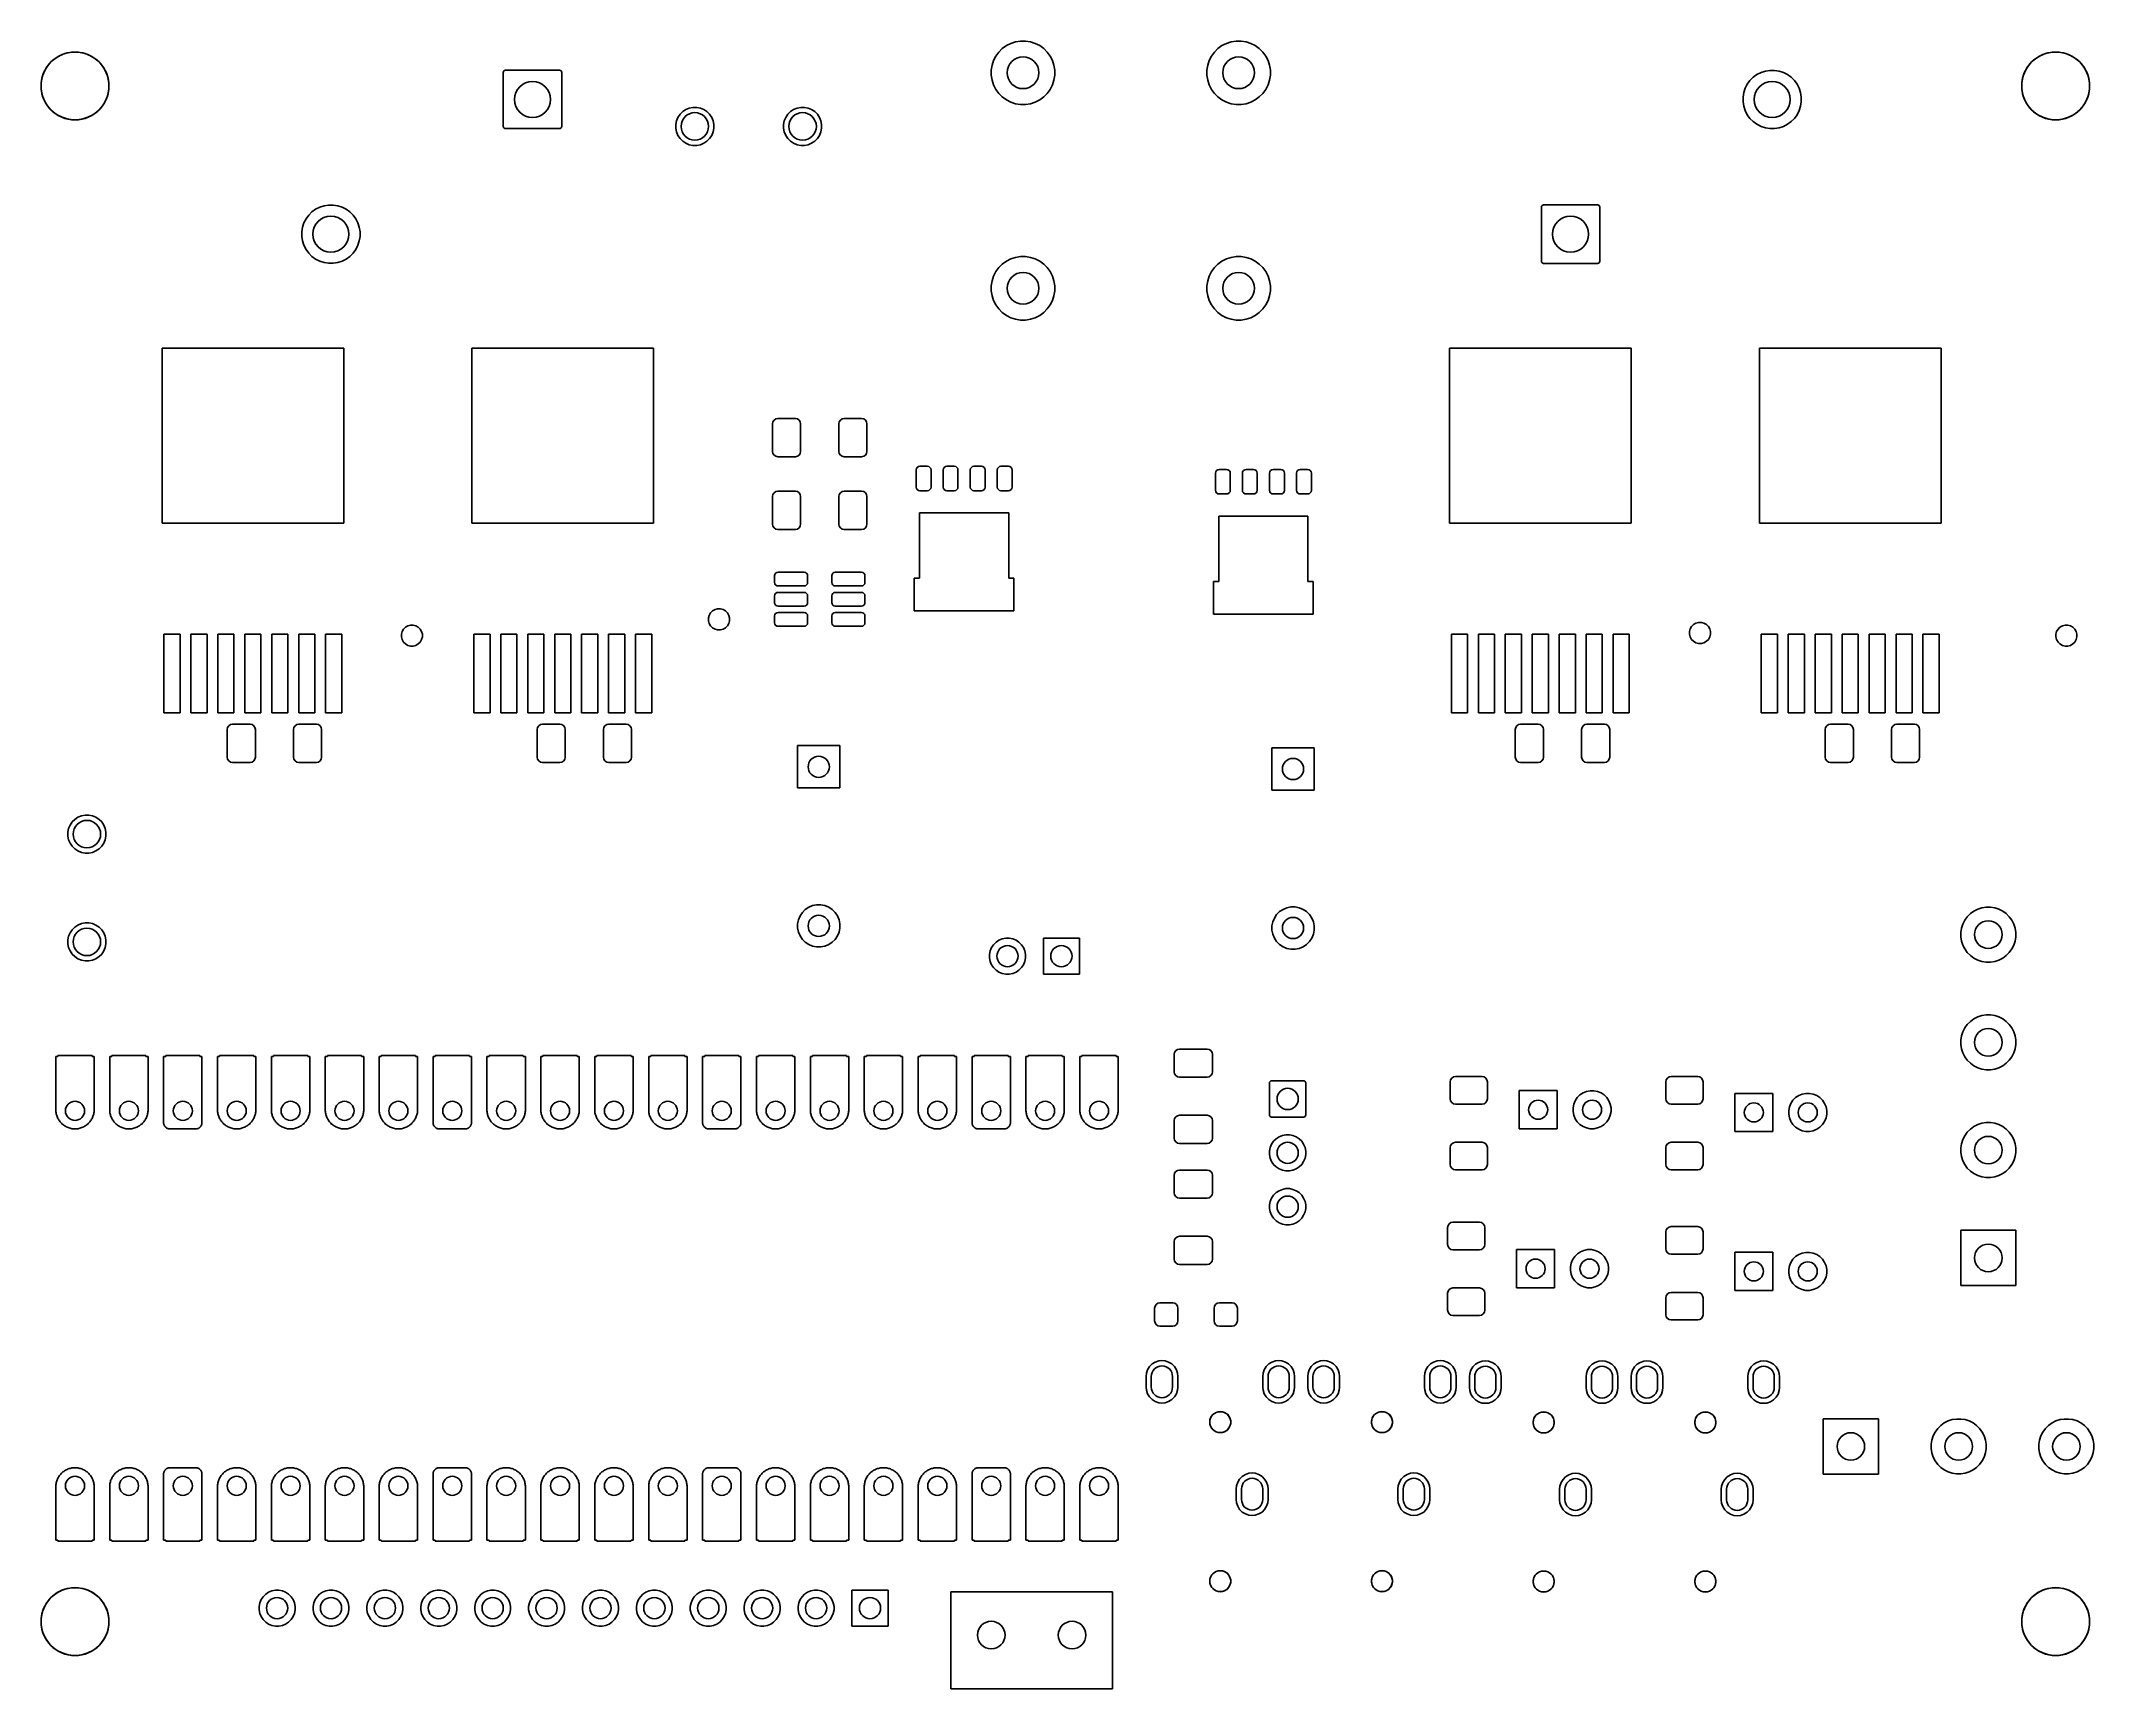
# Model space of a CAD drawing. Extents: x 2.33 to 6.14, y -4.79 to -1.74.
import ezdxf

# ---------------------------------------------------------------- set-up
doc = ezdxf.new("R2010")
doc.units = 0
doc.header["$MEASUREMENT"] = 0
doc.layers.add('BLACK', color=7, linetype='CONTINUOUS')
doc.layers.add('WHITE', color=7, linetype='CONTINUOUS')

msp = doc.modelspace()

# ---------------------------------------------------------------- linework, layer by layer
at = {"layer": 'BLACK', "linetype": 'CONTINUOUS'}
for p, q in [((4.1041, -1.7572), (4.1106, -1.7506)), ((4.1106, -1.7506), (4.1181, -1.7452)), ((4.1181, -1.7452), (4.1264, -1.7409)), ((4.1264, -1.7409), (4.1352, -1.7381)), ((4.1352, -1.7381), (4.1444, -1.7366)), ((4.1444, -1.7366), (4.1536, -1.7366)), ((4.1536, -1.7366), (4.1628, -1.7381)), ((4.1628, -1.7381), (4.1716, -1.7409)), ((4.1716, -1.7409), (4.1799, -1.7452)), ((4.1799, -1.7452), (4.1874, -1.7506)), ((4.1874, -1.7506), (4.1939, -1.7572)), ((4.5041, -1.7572), (4.5106, -1.7506)), ((4.5106, -1.7506), (4.5181, -1.7452)), ((4.5181, -1.7452), (4.5264, -1.7409)), ((4.5264, -1.7409), (4.5352, -1.7381)), ((4.5352, -1.7381), (4.5444, -1.7366)), ((4.5444, -1.7366), (4.5536, -1.7366)), ((4.5536, -1.7366), (4.5628, -1.7381)), ((4.5628, -1.7381), (4.5716, -1.7409)), ((4.5716, -1.7409), (4.5799, -1.7452)), ((4.5799, -1.7452), (4.5874, -1.7506)), ((4.5874, -1.7506), (4.5939, -1.7572)), ((2.3318, -1.7959), (2.3363, -1.7871)), ((2.3363, -1.7871), (2.3421, -1.7791)), ((2.3421, -1.7791), (2.3491, -1.7721)), ((2.3491, -1.7721), (2.3571, -1.7663)), ((2.3571, -1.7663), (2.3659, -1.7618)), ((2.3659, -1.7618), (2.3753, -1.7587)), ((2.3753, -1.7587), (2.3851, -1.7572)), ((2.3851, -1.7572), (2.3949, -1.7572)), ((2.3949, -1.7572), (2.4047, -1.7587)), ((2.4047, -1.7587), (2.4141, -1.7618)), ((2.4141, -1.7618), (2.4229, -1.7663)), ((2.4229, -1.7663), (2.4309, -1.7721)), ((2.4309, -1.7721), (2.4379, -1.7791)), ((2.4379, -1.7791), (2.4437, -1.7871)), ((2.4437, -1.7871), (2.4482, -1.7959)), ((4.0901, -1.7909), (4.0916, -1.7817)), ((4.0916, -1.7817), (4.0944, -1.7729)), ((4.0944, -1.7729), (4.0986, -1.7646)), ((4.0986, -1.7646), (4.1041, -1.7572)), ((4.1939, -1.7572), (4.1994, -1.7646)), ((4.1994, -1.7646), (4.2036, -1.7729)), ((4.2036, -1.7729), (4.2064, -1.7817)), ((4.2064, -1.7817), (4.2079, -1.7909)), ((4.4901, -1.7909), (4.4916, -1.7817)), ((4.4916, -1.7817), (4.4944, -1.7729)), ((4.4944, -1.7729), (4.4986, -1.7646)), ((4.4986, -1.7646), (4.5041, -1.7572)), ((4.5939, -1.7572), (4.5994, -1.7646)), ((4.5994, -1.7646), (4.6036, -1.7729)), ((4.6036, -1.7729), (4.6064, -1.7817)), ((4.6064, -1.7817), (4.6079, -1.7909)), ((6.0068, -1.7959), (6.0113, -1.7871)), ((6.0113, -1.7871), (6.0171, -1.7791)), ((6.0171, -1.7791), (6.0241, -1.7721)), ((6.0241, -1.7721), (6.0321, -1.7663)), ((6.0321, -1.7663), (6.0409, -1.7618)), ((6.0409, -1.7618), (6.0503, -1.7587)), ((6.0503, -1.7587), (6.0601, -1.7572)), ((6.0601, -1.7572), (6.0699, -1.7572)), ((6.0699, -1.7572), (6.0797, -1.7587)), ((6.0797, -1.7587), (6.0891, -1.7618)), ((6.0891, -1.7618), (6.0979, -1.7663)), ((6.0979, -1.7663), (6.1059, -1.7721)), ((6.1059, -1.7721), (6.1129, -1.7791)), ((6.1129, -1.7791), (6.1187, -1.7871)), ((6.1187, -1.7871), (6.1232, -1.7959)), ((2.3272, -1.8151), (2.3287, -1.8053)), ((2.3272, -1.8249), (2.3272, -1.8151)), ((2.3287, -1.8347), (2.3272, -1.8249)), ((2.3287, -1.8053), (2.3318, -1.7959)), ((2.4482, -1.7959), (2.4513, -1.8053)), ((2.4513, -1.8053), (2.4528, -1.8151)), ((2.4528, -1.8249), (2.4513, -1.8347)), ((2.4528, -1.8151), (2.4528, -1.8249)), ((3.1846, -1.7948), (3.1849, -1.7933)), ((3.1846, -1.8952), (3.1846, -1.7948)), ((3.1849, -1.7933), (3.1858, -1.792)), ((3.1858, -1.792), (3.1871, -1.7911)), ((3.1871, -1.7911), (3.1886, -1.7908)), ((3.1886, -1.7908), (3.289, -1.7908)), ((3.289, -1.7908), (3.2905, -1.7911)), ((3.2905, -1.7911), (3.2918, -1.792)), ((3.2918, -1.792), (3.2927, -1.7933)), ((3.2927, -1.7933), (3.293, -1.7948)), ((3.293, -1.7948), (3.293, -1.8952)), ((4.0901, -1.8001), (4.0901, -1.7909)), ((4.0916, -1.8093), (4.0901, -1.8001)), ((4.0944, -1.8181), (4.0916, -1.8093)), ((4.0986, -1.8264), (4.0944, -1.8181)), ((4.1041, -1.8339), (4.0986, -1.8264)), ((4.1994, -1.8264), (4.1939, -1.8339)), ((4.2036, -1.8181), (4.1994, -1.8264)), ((4.2064, -1.8093), (4.2036, -1.8181)), ((4.2079, -1.8001), (4.2064, -1.8093)), ((4.2079, -1.7909), (4.2079, -1.8001)), ((4.4901, -1.8001), (4.4901, -1.7909)), ((4.4916, -1.8093), (4.4901, -1.8001)), ((4.4944, -1.8181), (4.4916, -1.8093)), ((4.4986, -1.8264), (4.4944, -1.8181)), ((4.5041, -1.8339), (4.4986, -1.8264)), ((4.5994, -1.8264), (4.5939, -1.8339)), ((4.6036, -1.8181), (4.5994, -1.8264)), ((4.6064, -1.8093), (4.6036, -1.8181)), ((4.6079, -1.8001), (4.6064, -1.8093)), ((4.6079, -1.7909), (4.6079, -1.8001)), ((5.4863, -1.8323), (5.4889, -1.8243)), ((5.4889, -1.8243), (5.4928, -1.8167)), ((5.4928, -1.8167), (5.4978, -1.8098)), ((5.4978, -1.8098), (5.5038, -1.8038)), ((5.5038, -1.8038), (5.5107, -1.7988)), ((5.5107, -1.7988), (5.5183, -1.7949)), ((5.5183, -1.7949), (5.5264, -1.7923)), ((5.5264, -1.7923), (5.5348, -1.791)), ((5.5348, -1.791), (5.5433, -1.791)), ((5.5433, -1.791), (5.5517, -1.7923)), ((5.5517, -1.7923), (5.5598, -1.7949)), ((5.5598, -1.7949), (5.5673, -1.7988)), ((5.5673, -1.7988), (5.5742, -1.8038)), ((5.5742, -1.8038), (5.5802, -1.8098)), ((5.5802, -1.8098), (5.5852, -1.8167)), ((5.5852, -1.8167), (5.5891, -1.8243)), ((5.5891, -1.8243), (5.5917, -1.8323)), ((6.0022, -1.8151), (6.0037, -1.8053)), ((6.0022, -1.8249), (6.0022, -1.8151)), ((6.0037, -1.8347), (6.0022, -1.8249)), ((6.0037, -1.8053), (6.0068, -1.7959)), ((6.1232, -1.7959), (6.1263, -1.8053)), ((6.1263, -1.8053), (6.1278, -1.8151)), ((6.1278, -1.8249), (6.1263, -1.8347)), ((6.1278, -1.8151), (6.1278, -1.8249)), ((2.3318, -1.8441), (2.3287, -1.8347)), ((2.3363, -1.8529), (2.3318, -1.8441)), ((2.3421, -1.8609), (2.3363, -1.8529)), ((2.3491, -1.8679), (2.3421, -1.8609)), ((2.4379, -1.8609), (2.4309, -1.8679)), ((2.4437, -1.8529), (2.4379, -1.8609)), ((2.4482, -1.8441), (2.4437, -1.8529)), ((2.4513, -1.8347), (2.4482, -1.8441)), ((3.5175, -1.8676), (3.5233, -1.8637)), ((3.5233, -1.8637), (3.5297, -1.861)), ((3.5297, -1.861), (3.5365, -1.8597)), ((3.5365, -1.8597), (3.5435, -1.8597)), ((3.5435, -1.8597), (3.5503, -1.861)), ((3.5503, -1.861), (3.5567, -1.8637)), ((3.5567, -1.8637), (3.5625, -1.8676)), ((3.7175, -1.8676), (3.7233, -1.8637)), ((3.7233, -1.8637), (3.7297, -1.861)), ((3.7297, -1.861), (3.7365, -1.8597)), ((3.7365, -1.8597), (3.7435, -1.8597)), ((3.7435, -1.8597), (3.7503, -1.861)), ((3.7503, -1.861), (3.7567, -1.8637)), ((3.7567, -1.8637), (3.7625, -1.8676)), ((4.1106, -1.8404), (4.1041, -1.8339)), ((4.1181, -1.8459), (4.1106, -1.8404)), ((4.1264, -1.8501), (4.1181, -1.8459)), ((4.1352, -1.8529), (4.1264, -1.8501)), ((4.1444, -1.8544), (4.1352, -1.8529)), ((4.1536, -1.8544), (4.1444, -1.8544)), ((4.1628, -1.8529), (4.1536, -1.8544)), ((4.1716, -1.8501), (4.1628, -1.8529)), ((4.1799, -1.8459), (4.1716, -1.8501)), ((4.1874, -1.8404), (4.1799, -1.8459)), ((4.1939, -1.8339), (4.1874, -1.8404)), ((4.5106, -1.8404), (4.5041, -1.8339)), ((4.5181, -1.8459), (4.5106, -1.8404)), ((4.5264, -1.8501), (4.5181, -1.8459)), ((4.5352, -1.8529), (4.5264, -1.8501)), ((4.5444, -1.8544), (4.5352, -1.8529)), ((4.5536, -1.8544), (4.5444, -1.8544)), ((4.5628, -1.8529), (4.5536, -1.8544)), ((4.5716, -1.8501), (4.5628, -1.8529)), ((4.5799, -1.8459), (4.5716, -1.8501)), ((4.5874, -1.8404), (4.5799, -1.8459)), ((4.5939, -1.8339), (4.5874, -1.8404)), ((5.485, -1.8407), (5.4863, -1.8323)), ((5.485, -1.8493), (5.485, -1.8407)), ((5.4863, -1.8577), (5.485, -1.8493)), ((5.4889, -1.8657), (5.4863, -1.8577)), ((5.4928, -1.8733), (5.4889, -1.8657)), ((5.5891, -1.8657), (5.5852, -1.8733)), ((5.5917, -1.8577), (5.5891, -1.8657)), ((5.5917, -1.8323), (5.5931, -1.8407)), ((5.5931, -1.8493), (5.5917, -1.8577)), ((5.5931, -1.8407), (5.5931, -1.8493)), ((6.0068, -1.8441), (6.0037, -1.8347)), ((6.0113, -1.8529), (6.0068, -1.8441)), ((6.0171, -1.8609), (6.0113, -1.8529)), ((6.0241, -1.8679), (6.0171, -1.8609)), ((6.1129, -1.8609), (6.1059, -1.8679)), ((6.1187, -1.8529), (6.1129, -1.8609)), ((6.1232, -1.8441), (6.1187, -1.8529)), ((6.1263, -1.8347), (6.1232, -1.8441)), ((2.3571, -1.8737), (2.3491, -1.8679)), ((2.3659, -1.8782), (2.3571, -1.8737)), ((2.3753, -1.8813), (2.3659, -1.8782)), ((2.3851, -1.8828), (2.3753, -1.8813)), ((2.3949, -1.8828), (2.3851, -1.8828)), ((2.4047, -1.8813), (2.3949, -1.8828)), ((2.4141, -1.8782), (2.4047, -1.8813)), ((2.4229, -1.8737), (2.4141, -1.8782)), ((2.4309, -1.8679), (2.4229, -1.8737)), ((3.1849, -1.8967), (3.1846, -1.8952)), ((3.1858, -1.898), (3.1849, -1.8967)), ((3.1871, -1.8989), (3.1858, -1.898)), ((3.1886, -1.8992), (3.1871, -1.8989)), ((3.289, -1.8992), (3.1886, -1.8992)), ((3.2905, -1.8989), (3.289, -1.8992)), ((3.2918, -1.898), (3.2905, -1.8989)), ((3.2927, -1.8967), (3.2918, -1.898)), ((3.293, -1.8952), (3.2927, -1.8967)), ((3.5047, -1.8915), (3.506, -1.8847)), ((3.5047, -1.8985), (3.5047, -1.8915)), ((3.506, -1.9053), (3.5047, -1.8985)), ((3.506, -1.8847), (3.5087, -1.8783)), ((3.5087, -1.8783), (3.5126, -1.8725)), ((3.5126, -1.8725), (3.5175, -1.8676)), ((3.5625, -1.8676), (3.5674, -1.8725)), ((3.5674, -1.8725), (3.5713, -1.8783)), ((3.5713, -1.8783), (3.574, -1.8847)), ((3.574, -1.8847), (3.5753, -1.8915)), ((3.5753, -1.8985), (3.574, -1.9053)), ((3.5753, -1.8915), (3.5753, -1.8985)), ((3.7047, -1.8915), (3.706, -1.8847)), ((3.7047, -1.8985), (3.7047, -1.8915)), ((3.706, -1.9053), (3.7047, -1.8985)), ((3.706, -1.8847), (3.7087, -1.8783)), ((3.7087, -1.8783), (3.7126, -1.8725)), ((3.7126, -1.8725), (3.7175, -1.8676)), ((3.7625, -1.8676), (3.7674, -1.8725)), ((3.7674, -1.8725), (3.7713, -1.8783)), ((3.7713, -1.8783), (3.774, -1.8847)), ((3.774, -1.8847), (3.7753, -1.8915)), ((3.7753, -1.8985), (3.774, -1.9053)), ((3.7753, -1.8915), (3.7753, -1.8985)), ((5.4978, -1.8802), (5.4928, -1.8733)), ((5.5038, -1.8862), (5.4978, -1.8802)), ((5.5107, -1.8912), (5.5038, -1.8862)), ((5.5183, -1.8951), (5.5107, -1.8912)), ((5.5264, -1.8977), (5.5183, -1.8951)), ((5.5348, -1.899), (5.5264, -1.8977)), ((5.5433, -1.899), (5.5348, -1.899)), ((5.5517, -1.8977), (5.5433, -1.899)), ((5.5598, -1.8951), (5.5517, -1.8977)), ((5.5673, -1.8912), (5.5598, -1.8951)), ((5.5742, -1.8862), (5.5673, -1.8912)), ((5.5802, -1.8802), (5.5742, -1.8862)), ((5.5852, -1.8733), (5.5802, -1.8802)), ((6.0321, -1.8737), (6.0241, -1.8679)), ((6.0409, -1.8782), (6.0321, -1.8737)), ((6.0503, -1.8813), (6.0409, -1.8782)), ((6.0601, -1.8828), (6.0503, -1.8813)), ((6.0699, -1.8828), (6.0601, -1.8828)), ((6.0797, -1.8813), (6.0699, -1.8828)), ((6.0891, -1.8782), (6.0797, -1.8813)), ((6.0979, -1.8737), (6.0891, -1.8782)), ((6.1059, -1.8679), (6.0979, -1.8737)), ((3.5087, -1.9117), (3.506, -1.9053)), ((3.5126, -1.9175), (3.5087, -1.9117)), ((3.5175, -1.9224), (3.5126, -1.9175)), ((3.5233, -1.9263), (3.5175, -1.9224)), ((3.5297, -1.929), (3.5233, -1.9263)), ((3.5365, -1.9303), (3.5297, -1.929)), ((3.5435, -1.9303), (3.5365, -1.9303)), ((3.5503, -1.929), (3.5435, -1.9303)), ((3.5567, -1.9263), (3.5503, -1.929)), ((3.5625, -1.9224), (3.5567, -1.9263)), ((3.5674, -1.9175), (3.5625, -1.9224)), ((3.5713, -1.9117), (3.5674, -1.9175)), ((3.574, -1.9053), (3.5713, -1.9117)), ((3.7087, -1.9117), (3.706, -1.9053)), ((3.7126, -1.9175), (3.7087, -1.9117)), ((3.7175, -1.9224), (3.7126, -1.9175)), ((3.7233, -1.9263), (3.7175, -1.9224)), ((3.7297, -1.929), (3.7233, -1.9263)), ((3.7365, -1.9303), (3.7297, -1.929)), ((3.7435, -1.9303), (3.7365, -1.9303)), ((3.7503, -1.929), (3.7435, -1.9303)), ((3.7567, -1.9263), (3.7503, -1.929)), ((3.7625, -1.9224), (3.7567, -1.9263)), ((3.7674, -1.9175), (3.7625, -1.9224)), ((3.7713, -1.9117), (3.7674, -1.9175)), ((3.774, -1.9053), (3.7713, -1.9117)), ((2.8236, -2.0598), (2.8296, -2.0538)), ((2.8296, -2.0538), (2.8365, -2.0488)), ((2.8365, -2.0488), (2.844, -2.0449)), ((2.844, -2.0449), (2.8521, -2.0423)), ((2.8521, -2.0423), (2.8605, -2.041)), ((2.8605, -2.041), (2.869, -2.041)), ((2.869, -2.041), (2.8774, -2.0423)), ((2.8774, -2.0423), (2.8855, -2.0449)), ((2.8855, -2.0449), (2.8931, -2.0488)), ((2.8931, -2.0488), (2.9, -2.0538)), ((2.9, -2.0538), (2.906, -2.0598)), ((5.1108, -2.0448), (5.1111, -2.0433)), ((5.1108, -2.1452), (5.1108, -2.0448)), ((5.1111, -2.0433), (5.112, -2.042)), ((5.112, -2.042), (5.1133, -2.0411)), ((5.1133, -2.0411), (5.1148, -2.0408)), ((5.1148, -2.0408), (5.2152, -2.0408)), ((5.2152, -2.0408), (5.2167, -2.0411)), ((5.2167, -2.0411), (5.218, -2.042)), ((5.218, -2.042), (5.2189, -2.0433)), ((5.2189, -2.0433), (5.2192, -2.0448)), ((5.2192, -2.0448), (5.2192, -2.1452)), ((2.8107, -2.0907), (2.8121, -2.0823)), ((2.8107, -2.0993), (2.8107, -2.0907)), ((2.8121, -2.0823), (2.8147, -2.0743)), ((2.8147, -2.0743), (2.8186, -2.0667)), ((2.8186, -2.0667), (2.8236, -2.0598)), ((2.906, -2.0598), (2.911, -2.0667)), ((2.911, -2.0667), (2.9149, -2.0743)), ((2.9149, -2.0743), (2.9175, -2.0823)), ((2.9175, -2.0823), (2.9188, -2.0907)), ((2.9188, -2.0907), (2.9188, -2.0993)), ((2.8121, -2.1077), (2.8107, -2.0993)), ((2.8147, -2.1157), (2.8121, -2.1077)), ((2.8186, -2.1233), (2.8147, -2.1157)), ((2.8236, -2.1302), (2.8186, -2.1233)), ((2.8296, -2.1362), (2.8236, -2.1302)), ((2.906, -2.1302), (2.9, -2.1362)), ((2.911, -2.1233), (2.906, -2.1302)), ((2.9149, -2.1157), (2.911, -2.1233)), ((2.9175, -2.1077), (2.9149, -2.1157)), ((2.9188, -2.0993), (2.9175, -2.1077)), ((2.8365, -2.1412), (2.8296, -2.1362)), ((2.844, -2.1451), (2.8365, -2.1412)), ((2.8521, -2.1477), (2.844, -2.1451)), ((2.8605, -2.149), (2.8521, -2.1477)), ((2.869, -2.149), (2.8605, -2.149)), ((2.8774, -2.1477), (2.869, -2.149)), ((2.8855, -2.1451), (2.8774, -2.1477)), ((2.8931, -2.1412), (2.8855, -2.1451)), ((2.9, -2.1362), (2.8931, -2.1412)), ((4.0944, -2.1729), (4.0986, -2.1646)), ((4.0986, -2.1646), (4.1041, -2.1572)), ((4.1041, -2.1572), (4.1106, -2.1506)), ((4.1106, -2.1506), (4.1181, -2.1452)), ((4.1181, -2.1452), (4.1264, -2.1409)), ((4.1264, -2.1409), (4.1352, -2.1381)), ((4.1352, -2.1381), (4.1444, -2.1366)), ((4.1444, -2.1366), (4.1536, -2.1366)), ((4.1536, -2.1366), (4.1628, -2.1381)), ((4.1628, -2.1381), (4.1716, -2.1409)), ((4.1716, -2.1409), (4.1799, -2.1452)), ((4.1799, -2.1452), (4.1874, -2.1506)), ((4.1874, -2.1506), (4.1939, -2.1572)), ((4.1939, -2.1572), (4.1994, -2.1646)), ((4.1994, -2.1646), (4.2036, -2.1729)), ((4.4944, -2.1729), (4.4986, -2.1646)), ((4.4986, -2.1646), (4.5041, -2.1572)), ((4.5041, -2.1572), (4.5106, -2.1506)), ((4.5106, -2.1506), (4.5181, -2.1452)), ((4.5181, -2.1452), (4.5264, -2.1409)), ((4.5264, -2.1409), (4.5352, -2.1381)), ((4.5352, -2.1381), (4.5444, -2.1366)), ((4.5444, -2.1366), (4.5536, -2.1366)), ((4.5536, -2.1366), (4.5628, -2.1381)), ((4.5628, -2.1381), (4.5716, -2.1409)), ((4.5716, -2.1409), (4.5799, -2.1452)), ((4.5799, -2.1452), (4.5874, -2.1506)), ((4.5874, -2.1506), (4.5939, -2.1572)), ((4.5939, -2.1572), (4.5994, -2.1646)), ((4.5994, -2.1646), (4.6036, -2.1729)), ((5.1111, -2.1467), (5.1108, -2.1452)), ((5.112, -2.148), (5.1111, -2.1467)), ((5.1133, -2.1489), (5.112, -2.148)), ((5.1148, -2.1492), (5.1133, -2.1489)), ((5.2152, -2.1492), (5.1148, -2.1492)), ((5.2167, -2.1489), (5.2152, -2.1492)), ((5.218, -2.148), (5.2167, -2.1489)), ((5.2189, -2.1467), (5.218, -2.148)), ((5.2192, -2.1452), (5.2189, -2.1467)), ((4.0901, -2.1909), (4.0916, -2.1817)), ((4.0901, -2.2001), (4.0901, -2.1909)), ((4.0916, -2.2093), (4.0901, -2.2001)), ((4.0916, -2.1817), (4.0944, -2.1729)), ((4.2036, -2.1729), (4.2064, -2.1817)), ((4.2064, -2.1817), (4.2079, -2.1909)), ((4.2079, -2.2001), (4.2064, -2.2093)), ((4.2079, -2.1909), (4.2079, -2.2001)), ((4.4901, -2.1909), (4.4916, -2.1817)), ((4.4901, -2.2001), (4.4901, -2.1909)), ((4.4916, -2.2093), (4.4901, -2.2001)), ((4.4916, -2.1817), (4.4944, -2.1729)), ((4.6036, -2.1729), (4.6064, -2.1817)), ((4.6064, -2.1817), (4.6079, -2.1909)), ((4.6079, -2.2001), (4.6064, -2.2093)), ((4.6079, -2.1909), (4.6079, -2.2001)), ((4.0944, -2.2181), (4.0916, -2.2093)), ((4.0986, -2.2264), (4.0944, -2.2181)), ((4.1041, -2.2339), (4.0986, -2.2264)), ((4.1106, -2.2404), (4.1041, -2.2339)), ((4.1181, -2.2459), (4.1106, -2.2404)), ((4.1264, -2.2501), (4.1181, -2.2459)), ((4.1799, -2.2459), (4.1716, -2.2501)), ((4.1874, -2.2404), (4.1799, -2.2459)), ((4.1939, -2.2339), (4.1874, -2.2404)), ((4.1994, -2.2264), (4.1939, -2.2339)), ((4.2036, -2.2181), (4.1994, -2.2264)), ((4.2064, -2.2093), (4.2036, -2.2181)), ((4.4944, -2.2181), (4.4916, -2.2093)), ((4.4986, -2.2264), (4.4944, -2.2181)), ((4.5041, -2.2339), (4.4986, -2.2264)), ((4.5106, -2.2404), (4.5041, -2.2339)), ((4.5181, -2.2459), (4.5106, -2.2404)), ((4.5264, -2.2501), (4.5181, -2.2459)), ((4.5799, -2.2459), (4.5716, -2.2501)), ((4.5874, -2.2404), (4.5799, -2.2459)), ((4.5939, -2.2339), (4.5874, -2.2404)), ((4.5994, -2.2264), (4.5939, -2.2339)), ((4.6036, -2.2181), (4.5994, -2.2264)), ((4.6064, -2.2093), (4.6036, -2.2181)), ((4.1352, -2.2529), (4.1264, -2.2501)), ((4.1444, -2.2544), (4.1352, -2.2529)), ((4.1536, -2.2544), (4.1444, -2.2544)), ((4.1628, -2.2529), (4.1536, -2.2544)), ((4.1716, -2.2501), (4.1628, -2.2529)), ((4.5352, -2.2529), (4.5264, -2.2501)), ((4.5444, -2.2544), (4.5352, -2.2529)), ((4.5536, -2.2544), (4.5444, -2.2544)), ((4.5628, -2.2529), (4.5536, -2.2544)), ((4.5716, -2.2501), (4.5628, -2.2529)), ((2.5515, -2.6315), (2.5515, -2.3065)), ((2.5515, -2.3065), (2.8885, -2.3065)), ((2.8885, -2.3065), (2.8885, -2.6315)), ((3.1265, -2.6315), (3.1265, -2.3065)), ((3.1265, -2.3065), (3.4635, -2.3065)), ((3.4635, -2.3065), (3.4635, -2.6315)), ((4.9403, -2.6315), (4.9403, -2.3065)), ((4.9403, -2.3065), (5.2773, -2.3065)), ((5.2773, -2.3065), (5.2773, -2.6315)), ((5.5153, -2.6315), (5.5153, -2.3065)), ((5.5153, -2.3065), (5.8523, -2.3065)), ((5.8523, -2.3065), (5.8523, -2.6315)), ((3.6903, -2.4379), (3.6941, -2.4372)), ((3.6941, -2.4372), (3.7266, -2.4372)), ((3.7266, -2.4372), (3.7303, -2.4379)), ((3.8134, -2.4379), (3.8171, -2.4372)), ((3.8171, -2.4372), (3.8496, -2.4372)), ((3.8496, -2.4372), (3.8534, -2.4379)), ((3.6843, -2.447), (3.685, -2.4432)), ((3.6843, -2.4982), (3.6843, -2.447)), ((3.685, -2.4432), (3.6871, -2.44)), ((3.6871, -2.44), (3.6903, -2.4379)), ((3.7303, -2.4379), (3.7335, -2.44)), ((3.7335, -2.44), (3.7357, -2.4432)), ((3.7357, -2.4432), (3.7364, -2.447)), ((3.7364, -2.447), (3.7364, -2.4982)), ((3.8073, -2.447), (3.808, -2.4432)), ((3.8073, -2.4982), (3.8073, -2.447)), ((3.808, -2.4432), (3.8102, -2.44)), ((3.8102, -2.44), (3.8134, -2.4379)), ((3.8534, -2.4379), (3.8566, -2.44)), ((3.8566, -2.44), (3.8587, -2.4432)), ((3.8587, -2.4432), (3.8594, -2.447)), ((3.8594, -2.447), (3.8594, -2.4982)), ((3.685, -2.502), (3.6843, -2.4982)), ((3.6871, -2.5051), (3.685, -2.502)), ((3.6903, -2.5073), (3.6871, -2.5051)), ((3.6941, -2.508), (3.6903, -2.5073)), ((3.7266, -2.508), (3.6941, -2.508)), ((3.7303, -2.5073), (3.7266, -2.508)), ((3.7335, -2.5051), (3.7303, -2.5073)), ((3.7357, -2.502), (3.7335, -2.5051)), ((3.7364, -2.4982), (3.7357, -2.502)), ((3.808, -2.502), (3.8073, -2.4982)), ((3.8102, -2.5051), (3.808, -2.502)), ((3.8134, -2.5073), (3.8102, -2.5051)), ((3.8171, -2.508), (3.8134, -2.5073)), ((3.8496, -2.508), (3.8171, -2.508)), ((3.8534, -2.5073), (3.8496, -2.508)), ((3.8566, -2.5051), (3.8534, -2.5073)), ((3.8587, -2.502), (3.8566, -2.5051)), ((3.8594, -2.4982), (3.8587, -2.502)), ((3.9507, -2.5328), (3.9513, -2.5301)), ((3.9507, -2.5643), (3.9507, -2.5328)), ((3.9513, -2.5301), (3.9528, -2.5279)), ((3.9528, -2.5279), (3.955, -2.5264)), ((3.955, -2.5264), (3.9576, -2.5259)), ((3.9576, -2.5259), (3.9714, -2.5259)), ((3.9714, -2.5259), (3.9741, -2.5264)), ((3.9741, -2.5264), (3.9763, -2.5279)), ((3.9763, -2.5279), (3.9778, -2.5301)), ((3.9778, -2.5301), (3.9783, -2.5328)), ((3.9783, -2.5328), (3.9783, -2.5643)), ((4.0007, -2.5328), (4.0013, -2.5301)), ((4.0007, -2.5643), (4.0007, -2.5328)), ((4.0013, -2.5301), (4.0028, -2.5279)), ((4.0028, -2.5279), (4.005, -2.5264)), ((4.005, -2.5264), (4.0076, -2.5259)), ((4.0076, -2.5259), (4.0214, -2.5259)), ((4.0214, -2.5259), (4.0241, -2.5264)), ((4.0241, -2.5264), (4.0263, -2.5279)), ((4.0263, -2.5279), (4.0278, -2.5301)), ((4.0278, -2.5301), (4.0283, -2.5328)), ((4.0283, -2.5328), (4.0283, -2.5643)), ((4.0511, -2.5328), (4.0517, -2.5301)), ((4.0511, -2.5643), (4.0511, -2.5328)), ((4.0517, -2.5301), (4.0532, -2.5279)), ((4.0532, -2.5279), (4.0554, -2.5264)), ((4.0554, -2.5264), (4.058, -2.5259)), ((4.058, -2.5259), (4.0718, -2.5259)), ((4.0718, -2.5259), (4.0744, -2.5264)), ((4.0744, -2.5264), (4.0767, -2.5279)), ((4.0767, -2.5279), (4.0782, -2.5301)), ((4.0782, -2.5301), (4.0787, -2.5328)), ((4.0787, -2.5328), (4.0787, -2.5643)), ((4.1011, -2.5328), (4.1017, -2.5301)), ((4.1011, -2.5643), (4.1011, -2.5328)), ((4.1017, -2.5301), (4.1032, -2.5279)), ((4.1032, -2.5279), (4.1054, -2.5264)), ((4.1054, -2.5264), (4.108, -2.5259)), ((4.108, -2.5259), (4.1218, -2.5259)), ((4.1218, -2.5259), (4.1244, -2.5264)), ((4.1244, -2.5264), (4.1267, -2.5279)), ((4.1267, -2.5279), (4.1282, -2.5301)), ((4.1282, -2.5301), (4.1287, -2.5328)), ((4.1287, -2.5328), (4.1287, -2.5643)), ((4.506, -2.5388), (4.5065, -2.5362)), ((4.506, -2.5703), (4.506, -2.5388)), ((4.5065, -2.5362), (4.508, -2.5339)), ((4.508, -2.5339), (4.5103, -2.5325)), ((4.5103, -2.5325), (4.5129, -2.5319)), ((4.5129, -2.5319), (4.5267, -2.5319)), ((4.5267, -2.5319), (4.5293, -2.5325)), ((4.5293, -2.5325), (4.5316, -2.5339)), ((4.5316, -2.5339), (4.5331, -2.5362)), ((4.5331, -2.5362), (4.5336, -2.5388)), ((4.5336, -2.5388), (4.5336, -2.5703)), ((4.556, -2.5388), (4.5565, -2.5362)), ((4.556, -2.5703), (4.556, -2.5388)), ((4.5565, -2.5362), (4.558, -2.5339)), ((4.558, -2.5339), (4.5603, -2.5325)), ((4.5603, -2.5325), (4.5629, -2.5319)), ((4.5629, -2.5319), (4.5767, -2.5319)), ((4.5767, -2.5319), (4.5793, -2.5325)), ((4.5793, -2.5325), (4.5816, -2.5339)), ((4.5816, -2.5339), (4.5831, -2.5362)), ((4.5831, -2.5362), (4.5836, -2.5388)), ((4.5836, -2.5388), (4.5836, -2.5703)), ((4.6064, -2.5388), (4.6069, -2.5362)), ((4.6064, -2.5703), (4.6064, -2.5388)), ((4.6069, -2.5362), (4.6084, -2.5339)), ((4.6084, -2.5339), (4.6107, -2.5325)), ((4.6107, -2.5325), (4.6133, -2.5319)), ((4.6133, -2.5319), (4.6271, -2.5319)), ((4.6271, -2.5319), (4.6297, -2.5325)), ((4.6297, -2.5325), (4.632, -2.5339)), ((4.632, -2.5339), (4.6335, -2.5362)), ((4.6335, -2.5362), (4.634, -2.5388)), ((4.634, -2.5388), (4.634, -2.5703)), ((4.6564, -2.5388), (4.6569, -2.5362)), ((4.6564, -2.5703), (4.6564, -2.5388)), ((4.6569, -2.5362), (4.6584, -2.5339)), ((4.6584, -2.5339), (4.6607, -2.5325)), ((4.6607, -2.5325), (4.6633, -2.5319)), ((4.6633, -2.5319), (4.6771, -2.5319)), ((4.6771, -2.5319), (4.6797, -2.5325)), ((4.6797, -2.5325), (4.682, -2.5339)), ((4.682, -2.5339), (4.6835, -2.5362)), ((4.6835, -2.5362), (4.684, -2.5388)), ((4.684, -2.5388), (4.684, -2.5703)), ((3.6843, -2.582), (3.685, -2.5782)), ((3.6843, -2.6332), (3.6843, -2.582)), ((3.685, -2.5782), (3.6871, -2.575)), ((3.6871, -2.575), (3.6903, -2.5729)), ((3.6903, -2.5729), (3.6941, -2.5722)), ((3.6941, -2.5722), (3.7266, -2.5722)), ((3.7266, -2.5722), (3.7303, -2.5729)), ((3.7303, -2.5729), (3.7335, -2.575)), ((3.7335, -2.575), (3.7357, -2.5782)), ((3.7357, -2.5782), (3.7364, -2.582)), ((3.7364, -2.582), (3.7364, -2.6332)), ((3.8073, -2.582), (3.808, -2.5782)), ((3.8073, -2.6332), (3.8073, -2.582)), ((3.808, -2.5782), (3.8102, -2.575)), ((3.8102, -2.575), (3.8134, -2.5729)), ((3.8134, -2.5729), (3.8171, -2.5722)), ((3.8171, -2.5722), (3.8496, -2.5722)), ((3.8496, -2.5722), (3.8534, -2.5729)), ((3.8534, -2.5729), (3.8566, -2.575)), ((3.8566, -2.575), (3.8587, -2.5782)), ((3.8587, -2.5782), (3.8594, -2.582)), ((3.8594, -2.582), (3.8594, -2.6332)), ((3.9513, -2.5669), (3.9507, -2.5643)), ((3.9528, -2.5691), (3.9513, -2.5669)), ((3.955, -2.5706), (3.9528, -2.5691)), ((3.9576, -2.5711), (3.955, -2.5706)), ((3.9714, -2.5711), (3.9576, -2.5711)), ((3.9741, -2.5706), (3.9714, -2.5711)), ((3.9763, -2.5691), (3.9741, -2.5706)), ((3.9778, -2.5669), (3.9763, -2.5691)), ((3.9783, -2.5643), (3.9778, -2.5669)), ((4.0013, -2.5669), (4.0007, -2.5643)), ((4.0028, -2.5691), (4.0013, -2.5669)), ((4.005, -2.5706), (4.0028, -2.5691)), ((4.0076, -2.5711), (4.005, -2.5706)), ((4.0214, -2.5711), (4.0076, -2.5711)), ((4.0241, -2.5706), (4.0214, -2.5711)), ((4.0263, -2.5691), (4.0241, -2.5706)), ((4.0278, -2.5669), (4.0263, -2.5691)), ((4.0283, -2.5643), (4.0278, -2.5669)), ((4.0517, -2.5669), (4.0511, -2.5643)), ((4.0532, -2.5691), (4.0517, -2.5669)), ((4.0554, -2.5706), (4.0532, -2.5691)), ((4.058, -2.5711), (4.0554, -2.5706)), ((4.0718, -2.5711), (4.058, -2.5711)), ((4.0744, -2.5706), (4.0718, -2.5711)), ((4.0767, -2.5691), (4.0744, -2.5706)), ((4.0782, -2.5669), (4.0767, -2.5691)), ((4.0787, -2.5643), (4.0782, -2.5669)), ((4.1017, -2.5669), (4.1011, -2.5643)), ((4.1032, -2.5691), (4.1017, -2.5669)), ((4.1054, -2.5706), (4.1032, -2.5691)), ((4.108, -2.5711), (4.1054, -2.5706)), ((4.1218, -2.5711), (4.108, -2.5711)), ((4.1244, -2.5706), (4.1218, -2.5711)), ((4.1267, -2.5691), (4.1244, -2.5706)), ((4.1282, -2.5669), (4.1267, -2.5691)), ((4.1287, -2.5643), (4.1282, -2.5669)), ((4.5065, -2.573), (4.506, -2.5703)), ((4.508, -2.5752), (4.5065, -2.573)), ((4.5103, -2.5767), (4.508, -2.5752)), ((4.5129, -2.5772), (4.5103, -2.5767)), ((4.5267, -2.5772), (4.5129, -2.5772)), ((4.5293, -2.5767), (4.5267, -2.5772)), ((4.5316, -2.5752), (4.5293, -2.5767)), ((4.5331, -2.573), (4.5316, -2.5752)), ((4.5336, -2.5703), (4.5331, -2.573)), ((4.5565, -2.573), (4.556, -2.5703)), ((4.558, -2.5752), (4.5565, -2.573)), ((4.5603, -2.5767), (4.558, -2.5752)), ((4.5629, -2.5772), (4.5603, -2.5767)), ((4.5767, -2.5772), (4.5629, -2.5772)), ((4.5793, -2.5767), (4.5767, -2.5772)), ((4.5816, -2.5752), (4.5793, -2.5767)), ((4.5831, -2.573), (4.5816, -2.5752)), ((4.5836, -2.5703), (4.5831, -2.573)), ((4.6069, -2.573), (4.6064, -2.5703)), ((4.6084, -2.5752), (4.6069, -2.573)), ((4.6107, -2.5767), (4.6084, -2.5752)), ((4.6133, -2.5772), (4.6107, -2.5767)), ((4.6271, -2.5772), (4.6133, -2.5772)), ((4.6297, -2.5767), (4.6271, -2.5772)), ((4.632, -2.5752), (4.6297, -2.5767)), ((4.6335, -2.573), (4.632, -2.5752)), ((4.634, -2.5703), (4.6335, -2.573)), ((4.6569, -2.573), (4.6564, -2.5703)), ((4.6584, -2.5752), (4.6569, -2.573)), ((4.6607, -2.5767), (4.6584, -2.5752)), ((4.6633, -2.5772), (4.6607, -2.5767)), ((4.6771, -2.5772), (4.6633, -2.5772)), ((4.6797, -2.5767), (4.6771, -2.5772)), ((4.682, -2.5752), (4.6797, -2.5767)), ((4.6835, -2.573), (4.682, -2.5752)), ((4.684, -2.5703), (4.6835, -2.573)), ((3.957, -2.7333), (3.957, -2.6123)), ((3.957, -2.6123), (4.1224, -2.6123)), ((4.1224, -2.6123), (4.1224, -2.7333)), ((4.5123, -2.7394), (4.5123, -2.6183)), ((4.5123, -2.6183), (4.6777, -2.6183)), ((4.6777, -2.6183), (4.6777, -2.7394)), ((2.8885, -2.6315), (2.5515, -2.6315)), ((3.4635, -2.6315), (3.1265, -2.6315)), ((3.685, -2.637), (3.6843, -2.6332)), ((3.6871, -2.6401), (3.685, -2.637)), ((3.6903, -2.6423), (3.6871, -2.6401)), ((3.6941, -2.643), (3.6903, -2.6423)), ((3.7266, -2.643), (3.6941, -2.643)), ((3.7303, -2.6423), (3.7266, -2.643)), ((3.7335, -2.6401), (3.7303, -2.6423)), ((3.7357, -2.637), (3.7335, -2.6401)), ((3.7364, -2.6332), (3.7357, -2.637)), ((3.808, -2.637), (3.8073, -2.6332)), ((3.8102, -2.6401), (3.808, -2.637)), ((3.8134, -2.6423), (3.8102, -2.6401)), ((3.8171, -2.643), (3.8134, -2.6423)), ((3.8496, -2.643), (3.8171, -2.643)), ((3.8534, -2.6423), (3.8496, -2.643)), ((3.8566, -2.6401), (3.8534, -2.6423)), ((3.8587, -2.637), (3.8566, -2.6401)), ((3.8594, -2.6332), (3.8587, -2.637)), ((5.2773, -2.6315), (4.9403, -2.6315)), ((5.8523, -2.6315), (5.5153, -2.6315)), ((3.688, -2.7288), (3.6885, -2.7264)), ((3.688, -2.7416), (3.688, -2.7288)), ((3.6885, -2.744), (3.688, -2.7416)), ((3.6885, -2.7264), (3.6899, -2.7243)), ((3.6899, -2.7243), (3.6919, -2.7229)), ((3.6919, -2.7229), (3.6944, -2.7224)), ((3.6944, -2.7224), (3.743, -2.7224)), ((3.743, -2.7224), (3.7455, -2.7229)), ((3.7455, -2.7229), (3.7475, -2.7243)), ((3.7475, -2.7243), (3.7489, -2.7264)), ((3.7489, -2.7264), (3.7494, -2.7288)), ((3.7494, -2.7416), (3.7489, -2.744)), ((3.7494, -2.7288), (3.7494, -2.7416)), ((3.7943, -2.7288), (3.7948, -2.7264)), ((3.7943, -2.7416), (3.7943, -2.7288)), ((3.7948, -2.744), (3.7943, -2.7416)), ((3.7948, -2.7264), (3.7962, -2.7243)), ((3.7962, -2.7243), (3.7982, -2.7229)), ((3.7982, -2.7229), (3.8007, -2.7224)), ((3.8007, -2.7224), (3.8493, -2.7224)), ((3.8493, -2.7224), (3.8518, -2.7229)), ((3.8518, -2.7229), (3.8538, -2.7243)), ((3.8538, -2.7243), (3.8552, -2.7264)), ((3.8552, -2.7264), (3.8557, -2.7288)), ((3.8557, -2.7416), (3.8552, -2.744)), ((3.8557, -2.7288), (3.8557, -2.7416)), ((3.9472, -2.7944), (3.9472, -2.7333)), ((3.9472, -2.7333), (3.957, -2.7333)), ((4.1224, -2.7333), (4.1322, -2.7333)), ((4.1322, -2.7333), (4.1322, -2.7944)), ((4.5025, -2.8004), (4.5025, -2.7394)), ((4.5025, -2.7394), (4.5123, -2.7394)), ((4.6777, -2.7394), (4.6875, -2.7394)), ((4.6875, -2.7394), (4.6875, -2.8004)), ((3.688, -2.7662), (3.6885, -2.7638)), ((3.688, -2.779), (3.688, -2.7662)), ((3.6885, -2.7814), (3.688, -2.779)), ((3.6899, -2.7461), (3.6885, -2.744)), ((3.6885, -2.7638), (3.6899, -2.7617)), ((3.6919, -2.7475), (3.6899, -2.7461)), ((3.6899, -2.7617), (3.6919, -2.7603)), ((3.6944, -2.748), (3.6919, -2.7475)), ((3.6919, -2.7603), (3.6944, -2.7598)), ((3.743, -2.748), (3.6944, -2.748)), ((3.6944, -2.7598), (3.743, -2.7598)), ((3.7455, -2.7475), (3.743, -2.748)), ((3.743, -2.7598), (3.7455, -2.7603)), ((3.7475, -2.7461), (3.7455, -2.7475)), ((3.7455, -2.7603), (3.7475, -2.7617)), ((3.7489, -2.744), (3.7475, -2.7461)), ((3.7475, -2.7617), (3.7489, -2.7638)), ((3.7489, -2.7638), (3.7494, -2.7662)), ((3.7494, -2.779), (3.7489, -2.7814)), ((3.7494, -2.7662), (3.7494, -2.779)), ((3.7943, -2.7662), (3.7948, -2.7638)), ((3.7943, -2.779), (3.7943, -2.7662)), ((3.7948, -2.7814), (3.7943, -2.779)), ((3.7962, -2.7461), (3.7948, -2.744)), ((3.7948, -2.7638), (3.7962, -2.7617)), ((3.7982, -2.7475), (3.7962, -2.7461)), ((3.7962, -2.7617), (3.7982, -2.7603)), ((3.8007, -2.748), (3.7982, -2.7475)), ((3.7982, -2.7603), (3.8007, -2.7598)), ((3.8493, -2.748), (3.8007, -2.748)), ((3.8007, -2.7598), (3.8493, -2.7598)), ((3.8518, -2.7475), (3.8493, -2.748)), ((3.8493, -2.7598), (3.8518, -2.7603)), ((3.8538, -2.7461), (3.8518, -2.7475)), ((3.8518, -2.7603), (3.8538, -2.7617)), ((3.8552, -2.744), (3.8538, -2.7461)), ((3.8538, -2.7617), (3.8552, -2.7638)), ((3.8552, -2.7638), (3.8557, -2.7662)), ((3.8557, -2.779), (3.8552, -2.7814)), ((3.8557, -2.7662), (3.8557, -2.779)), ((3.5655, -2.8074), (3.5668, -2.8025)), ((3.5655, -2.8126), (3.5655, -2.8074)), ((3.5668, -2.8175), (3.5655, -2.8126)), ((3.5668, -2.8025), (3.5694, -2.798)), ((3.5694, -2.822), (3.5668, -2.8175)), ((3.5694, -2.798), (3.573, -2.7944)), ((3.573, -2.7944), (3.5775, -2.7918)), ((3.5775, -2.7918), (3.5824, -2.7905)), ((3.5824, -2.7905), (3.5876, -2.7905)), ((3.5876, -2.7905), (3.5925, -2.7918)), ((3.5925, -2.7918), (3.597, -2.7944)), ((3.597, -2.7944), (3.6006, -2.798)), ((3.6006, -2.798), (3.6032, -2.8025)), ((3.6032, -2.8175), (3.6006, -2.822)), ((3.6032, -2.8025), (3.6045, -2.8074)), ((3.6045, -2.8126), (3.6032, -2.8175)), ((3.6045, -2.8074), (3.6045, -2.8126)), ((3.688, -2.8036), (3.6885, -2.8012)), ((3.688, -2.8164), (3.688, -2.8036)), ((3.6885, -2.8188), (3.688, -2.8164)), ((3.6899, -2.7835), (3.6885, -2.7814)), ((3.6885, -2.8012), (3.6899, -2.7991)), ((3.6919, -2.7849), (3.6899, -2.7835)), ((3.6899, -2.7991), (3.6919, -2.7977)), ((3.6944, -2.7854), (3.6919, -2.7849)), ((3.6919, -2.7977), (3.6944, -2.7972)), ((3.743, -2.7854), (3.6944, -2.7854)), ((3.6944, -2.7972), (3.743, -2.7972)), ((3.7455, -2.7849), (3.743, -2.7854)), ((3.743, -2.7972), (3.7455, -2.7977)), ((3.7475, -2.7835), (3.7455, -2.7849)), ((3.7455, -2.7977), (3.7475, -2.7991)), ((3.7489, -2.7814), (3.7475, -2.7835)), ((3.7475, -2.7991), (3.7489, -2.8012)), ((3.7489, -2.8012), (3.7494, -2.8036)), ((3.7494, -2.8164), (3.7489, -2.8188)), ((3.7494, -2.8036), (3.7494, -2.8164)), ((3.7943, -2.8036), (3.7948, -2.8012)), ((3.7943, -2.8164), (3.7943, -2.8036)), ((3.7948, -2.8188), (3.7943, -2.8164)), ((3.7962, -2.7835), (3.7948, -2.7814)), ((3.7948, -2.8012), (3.7962, -2.7991)), ((3.7982, -2.7849), (3.7962, -2.7835)), ((3.7962, -2.7991), (3.7982, -2.7977)), ((3.8007, -2.7854), (3.7982, -2.7849)), ((3.7982, -2.7977), (3.8007, -2.7972)), ((3.8493, -2.7854), (3.8007, -2.7854)), ((3.8007, -2.7972), (3.8493, -2.7972)), ((3.8518, -2.7849), (3.8493, -2.7854)), ((3.8493, -2.7972), (3.8518, -2.7977)), ((3.8538, -2.7835), (3.8518, -2.7849)), ((3.8518, -2.7977), (3.8538, -2.7991)), ((3.8552, -2.7814), (3.8538, -2.7835)), ((3.8538, -2.7991), (3.8552, -2.8012)), ((3.8552, -2.8012), (3.8557, -2.8036)), ((3.8557, -2.8164), (3.8552, -2.8188)), ((3.8557, -2.8036), (3.8557, -2.8164)), ((4.1322, -2.7944), (3.9472, -2.7944)), ((4.6875, -2.8004), (4.5025, -2.8004)), ((5.393, -2.8194), (5.3975, -2.8168)), ((5.3975, -2.8168), (5.4024, -2.8155)), ((5.4024, -2.8155), (5.4076, -2.8155)), ((5.4076, -2.8155), (5.4125, -2.8168)), ((5.4125, -2.8168), (5.417, -2.8194)), ((2.555, -2.9835), (2.555, -2.8375)), ((2.555, -2.8375), (2.585, -2.8375)), ((2.585, -2.8375), (2.585, -2.9835)), ((2.605, -2.9835), (2.605, -2.8375)), ((2.605, -2.8375), (2.635, -2.8375)), ((2.635, -2.8375), (2.635, -2.9835)), ((2.655, -2.9835), (2.655, -2.8375)), ((2.655, -2.8375), (2.685, -2.8375)), ((2.685, -2.8375), (2.685, -2.9835)), ((2.705, -2.9835), (2.705, -2.8375)), ((2.705, -2.8375), (2.735, -2.8375)), ((2.735, -2.8375), (2.735, -2.9835)), ((2.755, -2.9835), (2.755, -2.8375)), ((2.755, -2.8375), (2.785, -2.8375)), ((2.785, -2.8375), (2.785, -2.9835)), ((2.805, -2.9835), (2.805, -2.8375)), ((2.805, -2.8375), (2.835, -2.8375)), ((2.835, -2.8375), (2.835, -2.9835)), ((2.855, -2.9835), (2.855, -2.8375)), ((2.855, -2.8375), (2.885, -2.8375)), ((2.885, -2.8375), (2.885, -2.9835)), ((2.9955, -2.8374), (2.9968, -2.8325)), ((2.9955, -2.8426), (2.9955, -2.8374)), ((2.9968, -2.8475), (2.9955, -2.8426)), ((2.9968, -2.8325), (2.9994, -2.828)), ((2.9994, -2.852), (2.9968, -2.8475)), ((2.9994, -2.828), (3.003, -2.8244)), ((3.003, -2.8556), (2.9994, -2.852)), ((3.003, -2.8244), (3.0075, -2.8218)), ((3.0075, -2.8582), (3.003, -2.8556)), ((3.0075, -2.8218), (3.0124, -2.8205)), ((3.0124, -2.8205), (3.0176, -2.8205)), ((3.0176, -2.8205), (3.0225, -2.8218)), ((3.0225, -2.8218), (3.027, -2.8244)), ((3.027, -2.8556), (3.0225, -2.8582)), ((3.027, -2.8244), (3.0306, -2.828)), ((3.0306, -2.852), (3.027, -2.8556)), ((3.0306, -2.828), (3.0332, -2.8325)), ((3.0332, -2.8475), (3.0306, -2.852)), ((3.0332, -2.8325), (3.0345, -2.8374)), ((3.0345, -2.8426), (3.0332, -2.8475)), ((3.0345, -2.8374), (3.0345, -2.8426)), ((3.13, -2.9835), (3.13, -2.8375)), ((3.13, -2.8375), (3.16, -2.8375)), ((3.16, -2.8375), (3.16, -2.9835)), ((3.18, -2.9835), (3.18, -2.8375)), ((3.18, -2.8375), (3.21, -2.8375)), ((3.21, -2.8375), (3.21, -2.9835)), ((3.23, -2.9835), (3.23, -2.8375)), ((3.23, -2.8375), (3.26, -2.8375)), ((3.26, -2.8375), (3.26, -2.9835)), ((3.28, -2.9835), (3.28, -2.8375)), ((3.28, -2.8375), (3.31, -2.8375)), ((3.31, -2.8375), (3.31, -2.9835)), ((3.33, -2.9835), (3.33, -2.8375)), ((3.33, -2.8375), (3.36, -2.8375)), ((3.36, -2.8375), (3.36, -2.9835)), ((3.38, -2.9835), (3.38, -2.8375)), ((3.38, -2.8375), (3.41, -2.8375)), ((3.41, -2.8375), (3.41, -2.9835)), ((3.43, -2.9835), (3.43, -2.8375)), ((3.43, -2.8375), (3.46, -2.8375)), ((3.46, -2.8375), (3.46, -2.9835)), ((3.573, -2.8256), (3.5694, -2.822)), ((3.5775, -2.8282), (3.573, -2.8256)), ((3.5824, -2.8295), (3.5775, -2.8282)), ((3.5876, -2.8295), (3.5824, -2.8295)), ((3.5925, -2.8282), (3.5876, -2.8295)), ((3.597, -2.8256), (3.5925, -2.8282)), ((3.6006, -2.822), (3.597, -2.8256)), ((3.6899, -2.8209), (3.6885, -2.8188)), ((3.6919, -2.8223), (3.6899, -2.8209)), ((3.6944, -2.8228), (3.6919, -2.8223)), ((3.743, -2.8228), (3.6944, -2.8228)), ((3.7455, -2.8223), (3.743, -2.8228)), ((3.7475, -2.8209), (3.7455, -2.8223)), ((3.7489, -2.8188), (3.7475, -2.8209)), ((3.7962, -2.8209), (3.7948, -2.8188)), ((3.7982, -2.8223), (3.7962, -2.8209)), ((3.8007, -2.8228), (3.7982, -2.8223)), ((3.8493, -2.8228), (3.8007, -2.8228)), ((3.8518, -2.8223), (3.8493, -2.8228)), ((3.8538, -2.8209), (3.8518, -2.8223)), ((3.8552, -2.8188), (3.8538, -2.8209)), ((4.9438, -2.9835), (4.9438, -2.8375)), ((4.9438, -2.8375), (4.9738, -2.8375)), ((4.9738, -2.8375), (4.9738, -2.9835)), ((4.9938, -2.9835), (4.9938, -2.8375)), ((4.9938, -2.8375), (5.0238, -2.8375)), ((5.0238, -2.8375), (5.0238, -2.9835)), ((5.0438, -2.9835), (5.0438, -2.8375)), ((5.0438, -2.8375), (5.0738, -2.8375)), ((5.0738, -2.8375), (5.0738, -2.9835)), ((5.0938, -2.9835), (5.0938, -2.8375)), ((5.0938, -2.8375), (5.1238, -2.8375)), ((5.1238, -2.8375), (5.1238, -2.9835)), ((5.1438, -2.9835), (5.1438, -2.8375)), ((5.1438, -2.8375), (5.1738, -2.8375)), ((5.1738, -2.8375), (5.1738, -2.9835)), ((5.1938, -2.9835), (5.1938, -2.8375)), ((5.1938, -2.8375), (5.2238, -2.8375)), ((5.2238, -2.8375), (5.2238, -2.9835)), ((5.2438, -2.9835), (5.2438, -2.8375)), ((5.2438, -2.8375), (5.2738, -2.8375)), ((5.2738, -2.8375), (5.2738, -2.9835)), ((5.3855, -2.8324), (5.3868, -2.8275)), ((5.3855, -2.8376), (5.3855, -2.8324)), ((5.3868, -2.8425), (5.3855, -2.8376)), ((5.3868, -2.8275), (5.3894, -2.823)), ((5.3894, -2.847), (5.3868, -2.8425)), ((5.3894, -2.823), (5.393, -2.8194)), ((5.393, -2.8506), (5.3894, -2.847)), ((5.3975, -2.8532), (5.393, -2.8506)), ((5.4024, -2.8545), (5.3975, -2.8532)), ((5.4076, -2.8545), (5.4024, -2.8545)), ((5.4125, -2.8532), (5.4076, -2.8545)), ((5.417, -2.8506), (5.4125, -2.8532)), ((5.417, -2.8194), (5.4206, -2.823)), ((5.4206, -2.847), (5.417, -2.8506)), ((5.4206, -2.823), (5.4232, -2.8275)), ((5.4232, -2.8425), (5.4206, -2.847)), ((5.4232, -2.8275), (5.4245, -2.8324)), ((5.4245, -2.8376), (5.4232, -2.8425)), ((5.4245, -2.8324), (5.4245, -2.8376)), ((5.5188, -2.9835), (5.5188, -2.8375)), ((5.5188, -2.8375), (5.5488, -2.8375)), ((5.5488, -2.8375), (5.5488, -2.9835)), ((5.5688, -2.9835), (5.5688, -2.8375)), ((5.5688, -2.8375), (5.5988, -2.8375)), ((5.5988, -2.8375), (5.5988, -2.9835)), ((5.6188, -2.9835), (5.6188, -2.8375)), ((5.6188, -2.8375), (5.6488, -2.8375)), ((5.6488, -2.8375), (5.6488, -2.9835)), ((5.6688, -2.9835), (5.6688, -2.8375)), ((5.6688, -2.8375), (5.6988, -2.8375)), ((5.6988, -2.8375), (5.6988, -2.9835)), ((5.7188, -2.9835), (5.7188, -2.8375)), ((5.7188, -2.8375), (5.7488, -2.8375)), ((5.7488, -2.8375), (5.7488, -2.9835)), ((5.7688, -2.9835), (5.7688, -2.8375)), ((5.7688, -2.8375), (5.7988, -2.8375)), ((5.7988, -2.8375), (5.7988, -2.9835)), ((5.8188, -2.9835), (5.8188, -2.8375)), ((5.8188, -2.8375), (5.8488, -2.8375)), ((5.8488, -2.8375), (5.8488, -2.9835)), ((6.0655, -2.8374), (6.0668, -2.8325)), ((6.0655, -2.8426), (6.0655, -2.8374)), ((6.0668, -2.8475), (6.0655, -2.8426)), ((6.0668, -2.8325), (6.0694, -2.828)), ((6.0694, -2.852), (6.0668, -2.8475)), ((6.0694, -2.828), (6.073, -2.8244)), ((6.073, -2.8556), (6.0694, -2.852)), ((6.073, -2.8244), (6.0775, -2.8218)), ((6.0775, -2.8582), (6.073, -2.8556)), ((6.0775, -2.8218), (6.0824, -2.8205)), ((6.0824, -2.8205), (6.0876, -2.8205)), ((6.0876, -2.8205), (6.0925, -2.8218)), ((6.0925, -2.8218), (6.097, -2.8244)), ((6.097, -2.8556), (6.0925, -2.8582)), ((6.097, -2.8244), (6.1006, -2.828)), ((6.1006, -2.852), (6.097, -2.8556)), ((6.1006, -2.828), (6.1032, -2.8325)), ((6.1032, -2.8475), (6.1006, -2.852)), ((6.1032, -2.8325), (6.1045, -2.8374)), ((6.1045, -2.8426), (6.1032, -2.8475)), ((6.1045, -2.8374), (6.1045, -2.8426)), ((3.0124, -2.8595), (3.0075, -2.8582)), ((3.0176, -2.8595), (3.0124, -2.8595)), ((3.0225, -2.8582), (3.0176, -2.8595)), ((6.0824, -2.8595), (6.0775, -2.8582)), ((6.0876, -2.8595), (6.0824, -2.8595)), ((6.0925, -2.8582), (6.0876, -2.8595)), ((2.585, -2.9835), (2.555, -2.9835)), ((2.635, -2.9835), (2.605, -2.9835)), ((2.685, -2.9835), (2.655, -2.9835)), ((2.6732, -3.0106), (2.6753, -3.0074)), ((2.6753, -3.0074), (2.6785, -3.0053)), ((2.6785, -3.0053), (2.6822, -3.0046)), ((2.6822, -3.0046), (2.7147, -3.0046)), ((2.735, -2.9835), (2.705, -2.9835)), ((2.7147, -3.0046), (2.7185, -3.0053)), ((2.7185, -3.0053), (2.7217, -3.0074)), ((2.7217, -3.0074), (2.7238, -3.0106)), ((2.785, -2.9835), (2.755, -2.9835)), ((2.7962, -3.0106), (2.7983, -3.0074)), ((2.7983, -3.0074), (2.8015, -3.0053)), ((2.8015, -3.0053), (2.8053, -3.0046)), ((2.835, -2.9835), (2.805, -2.9835)), ((2.8053, -3.0046), (2.8378, -3.0046)), ((2.8378, -3.0046), (2.8415, -3.0053)), ((2.8415, -3.0053), (2.8447, -3.0074)), ((2.8447, -3.0074), (2.8468, -3.0106)), ((2.885, -2.9835), (2.855, -2.9835)), ((3.16, -2.9835), (3.13, -2.9835)), ((3.21, -2.9835), (3.18, -2.9835)), ((3.26, -2.9835), (3.23, -2.9835)), ((3.2482, -3.0106), (3.2503, -3.0074)), ((3.2503, -3.0074), (3.2535, -3.0053)), ((3.2535, -3.0053), (3.2572, -3.0046)), ((3.2572, -3.0046), (3.2897, -3.0046)), ((3.31, -2.9835), (3.28, -2.9835)), ((3.2897, -3.0046), (3.2935, -3.0053)), ((3.2935, -3.0053), (3.2967, -3.0074)), ((3.2967, -3.0074), (3.2988, -3.0106)), ((3.36, -2.9835), (3.33, -2.9835)), ((3.3712, -3.0106), (3.3733, -3.0074)), ((3.3733, -3.0074), (3.3765, -3.0053)), ((3.3765, -3.0053), (3.3803, -3.0046)), ((3.41, -2.9835), (3.38, -2.9835)), ((3.3803, -3.0046), (3.4128, -3.0046)), ((3.4128, -3.0046), (3.4165, -3.0053)), ((3.4165, -3.0053), (3.4197, -3.0074)), ((3.4197, -3.0074), (3.4218, -3.0106)), ((3.46, -2.9835), (3.43, -2.9835)), ((4.9738, -2.9835), (4.9438, -2.9835)), ((5.0238, -2.9835), (4.9938, -2.9835)), ((5.0738, -2.9835), (5.0438, -2.9835)), ((5.0632, -3.0106), (5.0653, -3.0074)), ((5.0653, -3.0074), (5.0685, -3.0053)), ((5.0685, -3.0053), (5.0722, -3.0046)), ((5.0722, -3.0046), (5.1047, -3.0046)), ((5.1238, -2.9835), (5.0938, -2.9835)), ((5.1047, -3.0046), (5.1085, -3.0053)), ((5.1085, -3.0053), (5.1117, -3.0074)), ((5.1117, -3.0074), (5.1138, -3.0106)), ((5.1738, -2.9835), (5.1438, -2.9835)), ((5.1862, -3.0106), (5.1883, -3.0074)), ((5.1883, -3.0074), (5.1915, -3.0053)), ((5.1915, -3.0053), (5.1953, -3.0046)), ((5.2238, -2.9835), (5.1938, -2.9835)), ((5.1953, -3.0046), (5.2278, -3.0046)), ((5.2278, -3.0046), (5.2315, -3.0053)), ((5.2315, -3.0053), (5.2347, -3.0074)), ((5.2347, -3.0074), (5.2368, -3.0106)), ((5.2738, -2.9835), (5.2438, -2.9835)), ((5.5488, -2.9835), (5.5188, -2.9835)), ((5.5988, -2.9835), (5.5688, -2.9835)), ((5.6488, -2.9835), (5.6188, -2.9835)), ((5.6382, -3.0106), (5.6403, -3.0074)), ((5.6403, -3.0074), (5.6435, -3.0053)), ((5.6435, -3.0053), (5.6472, -3.0046)), ((5.6472, -3.0046), (5.6797, -3.0046)), ((5.6988, -2.9835), (5.6688, -2.9835)), ((5.6797, -3.0046), (5.6835, -3.0053)), ((5.6835, -3.0053), (5.6867, -3.0074)), ((5.6867, -3.0074), (5.6888, -3.0106)), ((5.7488, -2.9835), (5.7188, -2.9835)), ((5.7612, -3.0106), (5.7633, -3.0074)), ((5.7633, -3.0074), (5.7665, -3.0053)), ((5.7665, -3.0053), (5.7703, -3.0046)), ((5.7988, -2.9835), (5.7688, -2.9835)), ((5.7703, -3.0046), (5.8028, -3.0046)), ((5.8028, -3.0046), (5.8065, -3.0053)), ((5.8065, -3.0053), (5.8097, -3.0074)), ((5.8097, -3.0074), (5.8118, -3.0106)), ((5.8488, -2.9835), (5.8188, -2.9835)), ((2.6724, -3.0144), (2.6732, -3.0106)), ((2.6724, -3.0656), (2.6724, -3.0144)), ((2.7238, -3.0106), (2.7246, -3.0144)), ((2.7246, -3.0144), (2.7246, -3.0656)), ((2.7954, -3.0144), (2.7962, -3.0106)), ((2.7954, -3.0656), (2.7954, -3.0144)), ((2.8468, -3.0106), (2.8476, -3.0144)), ((2.8476, -3.0144), (2.8476, -3.0656)), ((3.2474, -3.0144), (3.2482, -3.0106)), ((3.2474, -3.0656), (3.2474, -3.0144)), ((3.2988, -3.0106), (3.2996, -3.0144)), ((3.2996, -3.0144), (3.2996, -3.0656)), ((3.3704, -3.0144), (3.3712, -3.0106)), ((3.3704, -3.0656), (3.3704, -3.0144)), ((3.4218, -3.0106), (3.4226, -3.0144)), ((3.4226, -3.0144), (3.4226, -3.0656)), ((3.7306, -3.1229), (3.7306, -3.0442)), ((3.7306, -3.0442), (3.8094, -3.0442)), ((3.8094, -3.0442), (3.8094, -3.1229)), ((5.0624, -3.0144), (5.0632, -3.0106)), ((5.0624, -3.0656), (5.0624, -3.0144)), ((5.1138, -3.0106), (5.1146, -3.0144)), ((5.1146, -3.0144), (5.1146, -3.0656)), ((5.1854, -3.0144), (5.1862, -3.0106)), ((5.1854, -3.0656), (5.1854, -3.0144)), ((5.2368, -3.0106), (5.2376, -3.0144)), ((5.2376, -3.0144), (5.2376, -3.0656)), ((5.6374, -3.0144), (5.6382, -3.0106)), ((5.6374, -3.0656), (5.6374, -3.0144)), ((5.6888, -3.0106), (5.6896, -3.0144)), ((5.6896, -3.0144), (5.6896, -3.0656)), ((5.7604, -3.0144), (5.7612, -3.0106)), ((5.7604, -3.0656), (5.7604, -3.0144)), ((5.8118, -3.0106), (5.8126, -3.0144)), ((5.8126, -3.0144), (5.8126, -3.0656)), ((2.6732, -3.0694), (2.6724, -3.0656)), ((2.6753, -3.0726), (2.6732, -3.0694)), ((2.6785, -3.0747), (2.6753, -3.0726)), ((2.6822, -3.0754), (2.6785, -3.0747)), ((2.7147, -3.0754), (2.6822, -3.0754)), ((2.7185, -3.0747), (2.7147, -3.0754)), ((2.7217, -3.0726), (2.7185, -3.0747)), ((2.7238, -3.0694), (2.7217, -3.0726)), ((2.7246, -3.0656), (2.7238, -3.0694)), ((2.7962, -3.0694), (2.7954, -3.0656)), ((2.7983, -3.0726), (2.7962, -3.0694)), ((2.8015, -3.0747), (2.7983, -3.0726)), ((2.8053, -3.0754), (2.8015, -3.0747)), ((2.8378, -3.0754), (2.8053, -3.0754)), ((2.8415, -3.0747), (2.8378, -3.0754)), ((2.8447, -3.0726), (2.8415, -3.0747)), ((2.8468, -3.0694), (2.8447, -3.0726)), ((2.8476, -3.0656), (2.8468, -3.0694)), ((3.2482, -3.0694), (3.2474, -3.0656)), ((3.2503, -3.0726), (3.2482, -3.0694)), ((3.2535, -3.0747), (3.2503, -3.0726)), ((3.2572, -3.0754), (3.2535, -3.0747)), ((3.2897, -3.0754), (3.2572, -3.0754)), ((3.2935, -3.0747), (3.2897, -3.0754)), ((3.2967, -3.0726), (3.2935, -3.0747)), ((3.2988, -3.0694), (3.2967, -3.0726)), ((3.2996, -3.0656), (3.2988, -3.0694)), ((3.3712, -3.0694), (3.3704, -3.0656)), ((3.3733, -3.0726), (3.3712, -3.0694)), ((3.3765, -3.0747), (3.3733, -3.0726)), ((3.3803, -3.0754), (3.3765, -3.0747)), ((3.4128, -3.0754), (3.3803, -3.0754)), ((3.4165, -3.0747), (3.4128, -3.0754)), ((3.4197, -3.0726), (3.4165, -3.0747)), ((3.4218, -3.0694), (3.4197, -3.0726)), ((3.4226, -3.0656), (3.4218, -3.0694)), ((4.6106, -3.1269), (4.6106, -3.0482)), ((4.6106, -3.0482), (4.6894, -3.0482)), ((4.6894, -3.0482), (4.6894, -3.1269)), ((5.0632, -3.0694), (5.0624, -3.0656)), ((5.0653, -3.0726), (5.0632, -3.0694)), ((5.0685, -3.0747), (5.0653, -3.0726)), ((5.0722, -3.0754), (5.0685, -3.0747)), ((5.1047, -3.0754), (5.0722, -3.0754)), ((5.1085, -3.0747), (5.1047, -3.0754)), ((5.1117, -3.0726), (5.1085, -3.0747)), ((5.1138, -3.0694), (5.1117, -3.0726)), ((5.1146, -3.0656), (5.1138, -3.0694)), ((5.1862, -3.0694), (5.1854, -3.0656)), ((5.1883, -3.0726), (5.1862, -3.0694)), ((5.1915, -3.0747), (5.1883, -3.0726)), ((5.1953, -3.0754), (5.1915, -3.0747)), ((5.2278, -3.0754), (5.1953, -3.0754)), ((5.2315, -3.0747), (5.2278, -3.0754)), ((5.2347, -3.0726), (5.2315, -3.0747)), ((5.2368, -3.0694), (5.2347, -3.0726)), ((5.2376, -3.0656), (5.2368, -3.0694)), ((5.6382, -3.0694), (5.6374, -3.0656)), ((5.6403, -3.0726), (5.6382, -3.0694)), ((5.6435, -3.0747), (5.6403, -3.0726)), ((5.6472, -3.0754), (5.6435, -3.0747)), ((5.6797, -3.0754), (5.6472, -3.0754)), ((5.6835, -3.0747), (5.6797, -3.0754)), ((5.6867, -3.0726), (5.6835, -3.0747)), ((5.6888, -3.0694), (5.6867, -3.0726)), ((5.6896, -3.0656), (5.6888, -3.0694)), ((5.7612, -3.0694), (5.7604, -3.0656)), ((5.7633, -3.0726), (5.7612, -3.0694)), ((5.7665, -3.0747), (5.7633, -3.0726)), ((5.7703, -3.0754), (5.7665, -3.0747)), ((5.8028, -3.0754), (5.7703, -3.0754)), ((5.8065, -3.0747), (5.8028, -3.0754)), ((5.8097, -3.0726), (5.8065, -3.0747)), ((5.8118, -3.0694), (5.8097, -3.0726)), ((5.8126, -3.0656), (5.8118, -3.0694)), ((3.8094, -3.1229), (3.7306, -3.1229)), ((4.6894, -3.1269), (4.6106, -3.1269)), ((2.3768, -3.205), (2.3782, -3.1982)), ((2.3782, -3.1982), (2.3808, -3.1918)), ((2.3808, -3.1918), (2.3847, -3.186)), ((2.3847, -3.186), (2.3896, -3.1811)), ((2.3896, -3.1811), (2.3954, -3.1772)), ((2.3954, -3.1772), (2.4018, -3.1745)), ((2.4018, -3.1745), (2.4087, -3.1732)), ((2.4087, -3.1732), (2.4156, -3.1732)), ((2.4156, -3.1732), (2.4225, -3.1745)), ((2.4225, -3.1745), (2.4289, -3.1772)), ((2.4289, -3.1772), (2.4347, -3.1811)), ((2.4347, -3.1811), (2.4396, -3.186)), ((2.4396, -3.186), (2.4435, -3.1918)), ((2.4435, -3.1918), (2.4461, -3.1982)), ((2.4461, -3.1982), (2.4475, -3.205)), ((2.3768, -3.212), (2.3768, -3.205)), ((2.3782, -3.2188), (2.3768, -3.212)), ((2.3808, -3.2252), (2.3782, -3.2188)), ((2.3847, -3.231), (2.3808, -3.2252)), ((2.3896, -3.2359), (2.3847, -3.231)), ((2.3954, -3.2398), (2.3896, -3.2359)), ((2.4347, -3.2359), (2.4289, -3.2398)), ((2.4396, -3.231), (2.4347, -3.2359)), ((2.4435, -3.2252), (2.4396, -3.231)), ((2.4461, -3.2188), (2.4435, -3.2252)), ((2.4475, -3.212), (2.4461, -3.2188)), ((2.4475, -3.205), (2.4475, -3.212)), ((2.4018, -3.2425), (2.3954, -3.2398)), ((2.4087, -3.2438), (2.4018, -3.2425)), ((2.4156, -3.2438), (2.4087, -3.2438)), ((2.4225, -3.2425), (2.4156, -3.2438)), ((2.4289, -3.2398), (2.4225, -3.2425)), ((3.7396, -3.3539), (3.745, -3.3484)), ((3.745, -3.3484), (3.7514, -3.3441)), ((3.7514, -3.3441), (3.7586, -3.3412)), ((3.7586, -3.3412), (3.7661, -3.3397)), ((3.7661, -3.3397), (3.7739, -3.3397)), ((3.7739, -3.3397), (3.7814, -3.3412)), ((3.7814, -3.3412), (3.7886, -3.3441)), ((3.7886, -3.3441), (3.795, -3.3484)), ((3.795, -3.3484), (3.8004, -3.3539)), ((4.625, -3.3524), (4.6314, -3.3481)), ((4.6314, -3.3481), (4.6386, -3.3452)), ((4.6386, -3.3452), (4.6461, -3.3437)), ((4.6461, -3.3437), (4.6539, -3.3437)), ((4.6539, -3.3437), (4.6614, -3.3452)), ((4.6614, -3.3452), (4.6686, -3.3481)), ((4.6686, -3.3481), (4.675, -3.3524)), ((5.9068, -3.3561), (5.9133, -3.3514)), ((5.9133, -3.3514), (5.9204, -3.3477)), ((5.9204, -3.3477), (5.9281, -3.3452)), ((5.9281, -3.3452), (5.936, -3.344)), ((5.936, -3.344), (5.944, -3.344)), ((5.944, -3.344), (5.9519, -3.3452)), ((5.9519, -3.3452), (5.9596, -3.3477)), ((5.9596, -3.3477), (5.9667, -3.3514)), ((5.9667, -3.3514), (5.9732, -3.3561)), ((2.3808, -3.3918), (2.3847, -3.386)), ((2.3847, -3.386), (2.3896, -3.3811)), ((2.3896, -3.3811), (2.3954, -3.3772)), ((2.3954, -3.3772), (2.4018, -3.3745)), ((2.4018, -3.3745), (2.4087, -3.3732)), ((2.4087, -3.3732), (2.4156, -3.3732)), ((2.4156, -3.3732), (2.4225, -3.3745)), ((2.4225, -3.3745), (2.4289, -3.3772)), ((2.4289, -3.3772), (2.4347, -3.3811)), ((2.4347, -3.3811), (2.4396, -3.386)), ((2.4396, -3.386), (2.4435, -3.3918)), ((3.7308, -3.375), (3.7323, -3.3674)), ((3.7308, -3.3827), (3.7308, -3.375)), ((3.7323, -3.3903), (3.7308, -3.3827)), ((3.7323, -3.3674), (3.7353, -3.3603)), ((3.7353, -3.3603), (3.7396, -3.3539)), ((3.8004, -3.3539), (3.8047, -3.3603)), ((3.8047, -3.3603), (3.8077, -3.3674)), ((3.8077, -3.3674), (3.8092, -3.375)), ((3.8092, -3.3827), (3.8077, -3.3903)), ((3.8092, -3.375), (3.8092, -3.3827)), ((4.6108, -3.379), (4.6123, -3.3714)), ((4.6108, -3.3867), (4.6108, -3.379)), ((4.6123, -3.3943), (4.6108, -3.3867)), ((4.6123, -3.3714), (4.6153, -3.3643)), ((4.6153, -3.3643), (4.6196, -3.3579)), ((4.6196, -3.3579), (4.625, -3.3524)), ((4.675, -3.3524), (4.6804, -3.3579)), ((4.6804, -3.3579), (4.6847, -3.3643)), ((4.6847, -3.3643), (4.6877, -3.3714)), ((4.6877, -3.3714), (4.6892, -3.379)), ((4.6892, -3.3867), (4.6877, -3.3943)), ((4.6892, -3.379), (4.6892, -3.3867)), ((5.889, -3.391), (5.8902, -3.3831)), ((5.8902, -3.3831), (5.8927, -3.3754)), ((5.8927, -3.3754), (5.8964, -3.3683)), ((5.8964, -3.3683), (5.9011, -3.3618)), ((5.9011, -3.3618), (5.9068, -3.3561)), ((5.9732, -3.3561), (5.9789, -3.3618)), ((5.9789, -3.3618), (5.9836, -3.3683)), ((5.9836, -3.3683), (5.9873, -3.3754)), ((5.9873, -3.3754), (5.9898, -3.3831)), ((5.9898, -3.3831), (5.991, -3.391)), ((2.3768, -3.405), (2.3782, -3.3982)), ((2.3768, -3.412), (2.3768, -3.405)), ((2.3782, -3.4188), (2.3768, -3.412)), ((2.3782, -3.3982), (2.3808, -3.3918)), ((2.3808, -3.4252), (2.3782, -3.4188)), ((2.3847, -3.431), (2.3808, -3.4252)), ((2.4435, -3.4252), (2.4396, -3.431)), ((2.4435, -3.3918), (2.4461, -3.3982)), ((2.4461, -3.4188), (2.4435, -3.4252)), ((2.4461, -3.3982), (2.4475, -3.405)), ((2.4475, -3.412), (2.4461, -3.4188)), ((2.4475, -3.405), (2.4475, -3.412)), ((3.7353, -3.3974), (3.7323, -3.3903)), ((3.7396, -3.4038), (3.7353, -3.3974)), ((3.745, -3.4093), (3.7396, -3.4038)), ((3.7514, -3.4136), (3.745, -3.4093)), ((3.7586, -3.4165), (3.7514, -3.4136)), ((3.7661, -3.418), (3.7586, -3.4165)), ((3.7739, -3.418), (3.7661, -3.418)), ((3.7814, -3.4165), (3.7739, -3.418)), ((3.7886, -3.4136), (3.7814, -3.4165)), ((3.795, -3.4093), (3.7886, -3.4136)), ((3.8004, -3.4038), (3.795, -3.4093)), ((3.8047, -3.3974), (3.8004, -3.4038)), ((3.8077, -3.3903), (3.8047, -3.3974)), ((4.0869, -3.4317), (4.0882, -3.4253)), ((4.0882, -3.4253), (4.0907, -3.4192)), ((4.0907, -3.4192), (4.0943, -3.4138)), ((4.0943, -3.4138), (4.099, -3.4091)), ((4.099, -3.4091), (4.1044, -3.4055)), ((4.1044, -3.4055), (4.1105, -3.403)), ((4.1105, -3.403), (4.1169, -3.4017)), ((4.1169, -3.4017), (4.1235, -3.4017)), ((4.1235, -3.4017), (4.1299, -3.403)), ((4.1299, -3.403), (4.136, -3.4055)), ((4.136, -3.4055), (4.1414, -3.4091)), ((4.1414, -3.4091), (4.1461, -3.4138)), ((4.1461, -3.4138), (4.1497, -3.4192)), ((4.1497, -3.4192), (4.1522, -3.4253)), ((4.1522, -3.4253), (4.1535, -3.4317)), ((4.1867, -3.4685), (4.1867, -3.4015)), ((4.1867, -3.4015), (4.2537, -3.4015)), ((4.2537, -3.4015), (4.2537, -3.4685)), ((4.6153, -3.4014), (4.6123, -3.3943)), ((4.6196, -3.4078), (4.6153, -3.4014)), ((4.625, -3.4133), (4.6196, -3.4078)), ((4.6314, -3.4176), (4.625, -3.4133)), ((4.6386, -3.4205), (4.6314, -3.4176)), ((4.6461, -3.422), (4.6386, -3.4205)), ((4.6539, -3.422), (4.6461, -3.422)), ((4.6614, -3.4205), (4.6539, -3.422)), ((4.6686, -3.4176), (4.6614, -3.4205)), ((4.675, -3.4133), (4.6686, -3.4176)), ((4.6804, -3.4078), (4.675, -3.4133)), ((4.6847, -3.4014), (4.6804, -3.4078)), ((4.6877, -3.3943), (4.6847, -3.4014)), ((5.889, -3.399), (5.889, -3.391)), ((5.8902, -3.4069), (5.889, -3.399)), ((5.8927, -3.4146), (5.8902, -3.4069)), ((5.8964, -3.4217), (5.8927, -3.4146)), ((5.9011, -3.4282), (5.8964, -3.4217)), ((5.9836, -3.4217), (5.9789, -3.4282)), ((5.9873, -3.4146), (5.9836, -3.4217)), ((5.9898, -3.4069), (5.9873, -3.4146)), ((5.991, -3.399), (5.9898, -3.4069)), ((5.991, -3.391), (5.991, -3.399)), ((2.3896, -3.4359), (2.3847, -3.431)), ((2.3954, -3.4398), (2.3896, -3.4359)), ((2.4018, -3.4425), (2.3954, -3.4398)), ((2.4087, -3.4438), (2.4018, -3.4425)), ((2.4156, -3.4438), (2.4087, -3.4438)), ((2.4225, -3.4425), (2.4156, -3.4438)), ((2.4289, -3.4398), (2.4225, -3.4425)), ((2.4347, -3.4359), (2.4289, -3.4398)), ((2.4396, -3.431), (2.4347, -3.4359)), ((4.0869, -3.4383), (4.0869, -3.4317)), ((4.0882, -3.4447), (4.0869, -3.4383)), ((4.0907, -3.4508), (4.0882, -3.4447)), ((4.0943, -3.4562), (4.0907, -3.4508)), ((4.099, -3.4609), (4.0943, -3.4562)), ((4.1044, -3.4645), (4.099, -3.4609)), ((4.1105, -3.467), (4.1044, -3.4645)), ((4.136, -3.4645), (4.1299, -3.467)), ((4.1414, -3.4609), (4.136, -3.4645)), ((4.1461, -3.4562), (4.1414, -3.4609)), ((4.1497, -3.4508), (4.1461, -3.4562)), ((4.1522, -3.4447), (4.1497, -3.4508)), ((4.1535, -3.4383), (4.1522, -3.4447)), ((4.1535, -3.4317), (4.1535, -3.4383)), ((5.9068, -3.4339), (5.9011, -3.4282)), ((5.9133, -3.4386), (5.9068, -3.4339)), ((5.9204, -3.4423), (5.9133, -3.4386)), ((5.9281, -3.4448), (5.9204, -3.4423)), ((5.936, -3.446), (5.9281, -3.4448)), ((5.944, -3.446), (5.936, -3.446)), ((5.9519, -3.4448), (5.944, -3.446)), ((5.9596, -3.4423), (5.9519, -3.4448)), ((5.9667, -3.4386), (5.9596, -3.4423)), ((5.9732, -3.4339), (5.9667, -3.4386)), ((5.9789, -3.4282), (5.9732, -3.4339)), ((4.1169, -3.4683), (4.1105, -3.467)), ((4.1235, -3.4683), (4.1169, -3.4683)), ((4.1299, -3.467), (4.1235, -3.4683)), ((4.2537, -3.4685), (4.1867, -3.4685)), ((5.8902, -3.5831), (5.8927, -3.5754)), ((5.8927, -3.5754), (5.8964, -3.5683)), ((5.8964, -3.5683), (5.9011, -3.5618)), ((5.9011, -3.5618), (5.9068, -3.5561)), ((5.9068, -3.5561), (5.9133, -3.5514)), ((5.9133, -3.5514), (5.9204, -3.5477)), ((5.9204, -3.5477), (5.9281, -3.5452)), ((5.9281, -3.5452), (5.936, -3.544)), ((5.936, -3.544), (5.944, -3.544)), ((5.944, -3.544), (5.9519, -3.5452)), ((5.9519, -3.5452), (5.9596, -3.5477)), ((5.9596, -3.5477), (5.9667, -3.5514)), ((5.9667, -3.5514), (5.9732, -3.5561)), ((5.9732, -3.5561), (5.9789, -3.5618)), ((5.9789, -3.5618), (5.9836, -3.5683)), ((5.9836, -3.5683), (5.9873, -3.5754)), ((5.9873, -3.5754), (5.9898, -3.5831)), ((4.4296, -3.6172), (4.4303, -3.6135)), ((4.4296, -3.6497), (4.4296, -3.6172)), ((4.4303, -3.6135), (4.4324, -3.6103)), ((4.4324, -3.6103), (4.4356, -3.6082)), ((4.4356, -3.6082), (4.4394, -3.6074)), ((4.4394, -3.6074), (4.4906, -3.6074)), ((4.4906, -3.6074), (4.4944, -3.6082)), ((4.4944, -3.6082), (4.4976, -3.6103)), ((4.4976, -3.6103), (4.4997, -3.6135)), ((4.4997, -3.6135), (4.5004, -3.6172)), ((4.5004, -3.6172), (4.5004, -3.6497)), ((5.889, -3.591), (5.8902, -3.5831)), ((5.889, -3.599), (5.889, -3.591)), ((5.8902, -3.6069), (5.889, -3.599)), ((5.8927, -3.6146), (5.8902, -3.6069)), ((5.8964, -3.6217), (5.8927, -3.6146)), ((5.9873, -3.6146), (5.9836, -3.6217)), ((5.9898, -3.6069), (5.9873, -3.6146)), ((5.9898, -3.5831), (5.991, -3.591)), ((5.991, -3.599), (5.9898, -3.6069)), ((5.991, -3.591), (5.991, -3.599)), ((2.3544, -3.6216), (2.3544, -3.6214)), ((2.3544, -3.6214), (2.3546, -3.6214)), ((2.3544, -3.72), (2.3544, -3.6216)), ((2.3546, -3.6214), (2.3583, -3.6214)), ((2.3583, -3.6196), (2.3584, -3.6195)), ((2.3583, -3.6214), (2.3583, -3.6196)), ((2.3584, -3.6195), (2.3585, -3.6194)), ((2.3585, -3.6194), (2.4215, -3.6194)), ((2.4215, -3.6194), (2.4216, -3.6195)), ((2.4216, -3.6195), (2.4217, -3.6196)), ((2.4217, -3.6196), (2.4217, -3.6214)), ((2.4217, -3.6214), (2.4254, -3.6214)), ((2.4254, -3.6214), (2.4256, -3.6214)), ((2.4256, -3.6214), (2.4256, -3.6216)), ((2.4256, -3.6216), (2.4256, -3.72)), ((2.4544, -3.6216), (2.4544, -3.6214)), ((2.4544, -3.6214), (2.4546, -3.6214)), ((2.4544, -3.72), (2.4544, -3.6216)), ((2.4546, -3.6214), (2.4583, -3.6214)), ((2.4583, -3.6196), (2.4584, -3.6195)), ((2.4583, -3.6214), (2.4583, -3.6196)), ((2.4584, -3.6195), (2.4585, -3.6194)), ((2.4585, -3.6194), (2.5215, -3.6194)), ((2.5215, -3.6194), (2.5216, -3.6195)), ((2.5216, -3.6195), (2.5217, -3.6196)), ((2.5217, -3.6196), (2.5217, -3.6214)), ((2.5217, -3.6214), (2.5254, -3.6214)), ((2.5254, -3.6214), (2.5256, -3.6214)), ((2.5256, -3.6214), (2.5256, -3.6216)), ((2.5256, -3.6216), (2.5256, -3.72)), ((2.5544, -3.6216), (2.5544, -3.6214)), ((2.5544, -3.6214), (2.5546, -3.6214)), ((2.5544, -3.7443), (2.5544, -3.6216)), ((2.5546, -3.6214), (2.5583, -3.6214)), ((2.5583, -3.6196), (2.5584, -3.6195)), ((2.5583, -3.6214), (2.5583, -3.6196)), ((2.5584, -3.6195), (2.5585, -3.6194)), ((2.5585, -3.6194), (2.6215, -3.6194)), ((2.6215, -3.6194), (2.6216, -3.6195)), ((2.6216, -3.6195), (2.6217, -3.6196)), ((2.6217, -3.6196), (2.6217, -3.6214)), ((2.6217, -3.6214), (2.6254, -3.6214)), ((2.6254, -3.6214), (2.6256, -3.6214)), ((2.6256, -3.6214), (2.6256, -3.6216)), ((2.6256, -3.6216), (2.6256, -3.7443)), ((2.6544, -3.6216), (2.6544, -3.6214)), ((2.6544, -3.6214), (2.6546, -3.6214)), ((2.6544, -3.72), (2.6544, -3.6216)), ((2.6546, -3.6214), (2.6583, -3.6214)), ((2.6583, -3.6196), (2.6584, -3.6195)), ((2.6583, -3.6214), (2.6583, -3.6196)), ((2.6584, -3.6195), (2.6585, -3.6194)), ((2.6585, -3.6194), (2.7215, -3.6194)), ((2.7215, -3.6194), (2.7216, -3.6195)), ((2.7216, -3.6195), (2.7217, -3.6196)), ((2.7217, -3.6196), (2.7217, -3.6214)), ((2.7217, -3.6214), (2.7254, -3.6214)), ((2.7254, -3.6214), (2.7256, -3.6214)), ((2.7256, -3.6214), (2.7256, -3.6216)), ((2.7256, -3.6216), (2.7256, -3.72)), ((2.7544, -3.6216), (2.7544, -3.6214)), ((2.7544, -3.6214), (2.7546, -3.6214)), ((2.7544, -3.72), (2.7544, -3.6216)), ((2.7546, -3.6214), (2.7583, -3.6214)), ((2.7583, -3.6196), (2.7584, -3.6195)), ((2.7583, -3.6214), (2.7583, -3.6196)), ((2.7584, -3.6195), (2.7585, -3.6194)), ((2.7585, -3.6194), (2.8215, -3.6194)), ((2.8215, -3.6194), (2.8216, -3.6195)), ((2.8216, -3.6195), (2.8217, -3.6196)), ((2.8217, -3.6196), (2.8217, -3.6214)), ((2.8217, -3.6214), (2.8254, -3.6214)), ((2.8254, -3.6214), (2.8256, -3.6214)), ((2.8256, -3.6214), (2.8256, -3.6216)), ((2.8256, -3.6216), (2.8256, -3.72)), ((2.8544, -3.6216), (2.8544, -3.6214)), ((2.8544, -3.6214), (2.8546, -3.6214)), ((2.8544, -3.72), (2.8544, -3.6216)), ((2.8546, -3.6214), (2.8583, -3.6214)), ((2.8583, -3.6196), (2.8584, -3.6195)), ((2.8583, -3.6214), (2.8583, -3.6196)), ((2.8584, -3.6195), (2.8585, -3.6194)), ((2.8585, -3.6194), (2.9215, -3.6194)), ((2.9215, -3.6194), (2.9216, -3.6195)), ((2.9216, -3.6195), (2.9217, -3.6196)), ((2.9217, -3.6196), (2.9217, -3.6214)), ((2.9217, -3.6214), (2.9254, -3.6214)), ((2.9254, -3.6214), (2.9256, -3.6214)), ((2.9256, -3.6214), (2.9256, -3.6216)), ((2.9256, -3.6216), (2.9256, -3.72)), ((2.9544, -3.6216), (2.9544, -3.6214)), ((2.9544, -3.6214), (2.9546, -3.6214)), ((2.9544, -3.72), (2.9544, -3.6216)), ((2.9546, -3.6214), (2.9583, -3.6214)), ((2.9583, -3.6196), (2.9584, -3.6195)), ((2.9583, -3.6214), (2.9583, -3.6196)), ((2.9584, -3.6195), (2.9585, -3.6194)), ((2.9585, -3.6194), (3.0215, -3.6194)), ((3.0215, -3.6194), (3.0216, -3.6195)), ((3.0216, -3.6195), (3.0217, -3.6196)), ((3.0217, -3.6196), (3.0217, -3.6214)), ((3.0217, -3.6214), (3.0254, -3.6214)), ((3.0254, -3.6214), (3.0256, -3.6214)), ((3.0256, -3.6214), (3.0256, -3.6216)), ((3.0256, -3.6216), (3.0256, -3.72)), ((3.0544, -3.6216), (3.0544, -3.6214)), ((3.0544, -3.6214), (3.0546, -3.6214)), ((3.0544, -3.7443), (3.0544, -3.6216)), ((3.0546, -3.6214), (3.0583, -3.6214)), ((3.0583, -3.6196), (3.0584, -3.6195)), ((3.0583, -3.6214), (3.0583, -3.6196)), ((3.0584, -3.6195), (3.0585, -3.6194)), ((3.0585, -3.6194), (3.1215, -3.6194)), ((3.1215, -3.6194), (3.1216, -3.6195)), ((3.1216, -3.6195), (3.1217, -3.6196)), ((3.1217, -3.6196), (3.1217, -3.6214)), ((3.1217, -3.6214), (3.1254, -3.6214)), ((3.1254, -3.6214), (3.1256, -3.6214)), ((3.1256, -3.6214), (3.1256, -3.6216)), ((3.1256, -3.6216), (3.1256, -3.7443)), ((3.1544, -3.6216), (3.1544, -3.6214)), ((3.1544, -3.6214), (3.1546, -3.6214)), ((3.1544, -3.72), (3.1544, -3.6216)), ((3.1546, -3.6214), (3.1583, -3.6214)), ((3.1583, -3.6196), (3.1584, -3.6195)), ((3.1583, -3.6214), (3.1583, -3.6196)), ((3.1584, -3.6195), (3.1585, -3.6194)), ((3.1585, -3.6194), (3.2215, -3.6194)), ((3.2215, -3.6194), (3.2216, -3.6195)), ((3.2216, -3.6195), (3.2217, -3.6196)), ((3.2217, -3.6196), (3.2217, -3.6214)), ((3.2217, -3.6214), (3.2254, -3.6214)), ((3.2254, -3.6214), (3.2256, -3.6214)), ((3.2256, -3.6214), (3.2256, -3.6216)), ((3.2256, -3.6216), (3.2256, -3.72)), ((3.2544, -3.6216), (3.2544, -3.6214)), ((3.2544, -3.6214), (3.2546, -3.6214)), ((3.2544, -3.72), (3.2544, -3.6216)), ((3.2546, -3.6214), (3.2583, -3.6214)), ((3.2583, -3.6196), (3.2584, -3.6195)), ((3.2583, -3.6214), (3.2583, -3.6196)), ((3.2584, -3.6195), (3.2585, -3.6194)), ((3.2585, -3.6194), (3.3215, -3.6194)), ((3.3215, -3.6194), (3.3216, -3.6195)), ((3.3216, -3.6195), (3.3217, -3.6196)), ((3.3217, -3.6196), (3.3217, -3.6214)), ((3.3217, -3.6214), (3.3254, -3.6214)), ((3.3254, -3.6214), (3.3256, -3.6214)), ((3.3256, -3.6214), (3.3256, -3.6216)), ((3.3256, -3.6216), (3.3256, -3.72)), ((3.3544, -3.6216), (3.3544, -3.6214)), ((3.3544, -3.6214), (3.3546, -3.6214)), ((3.3544, -3.72), (3.3544, -3.6216)), ((3.3546, -3.6214), (3.3583, -3.6214)), ((3.3583, -3.6196), (3.3584, -3.6195)), ((3.3583, -3.6214), (3.3583, -3.6196)), ((3.3584, -3.6195), (3.3585, -3.6194)), ((3.3585, -3.6194), (3.4215, -3.6194)), ((3.4215, -3.6194), (3.4216, -3.6195)), ((3.4216, -3.6195), (3.4217, -3.6196)), ((3.4217, -3.6196), (3.4217, -3.6214)), ((3.4217, -3.6214), (3.4254, -3.6214)), ((3.4254, -3.6214), (3.4256, -3.6214)), ((3.4256, -3.6214), (3.4256, -3.6216)), ((3.4256, -3.6216), (3.4256, -3.72)), ((3.4544, -3.6216), (3.4544, -3.6214)), ((3.4544, -3.6214), (3.4546, -3.6214)), ((3.4544, -3.72), (3.4544, -3.6216)), ((3.4546, -3.6214), (3.4583, -3.6214)), ((3.4583, -3.6196), (3.4584, -3.6195)), ((3.4583, -3.6214), (3.4583, -3.6196)), ((3.4584, -3.6195), (3.4585, -3.6194)), ((3.4585, -3.6194), (3.5215, -3.6194)), ((3.5215, -3.6194), (3.5216, -3.6195)), ((3.5216, -3.6195), (3.5217, -3.6196)), ((3.5217, -3.6196), (3.5217, -3.6214)), ((3.5217, -3.6214), (3.5254, -3.6214)), ((3.5254, -3.6214), (3.5256, -3.6214)), ((3.5256, -3.6214), (3.5256, -3.6216)), ((3.5256, -3.6216), (3.5256, -3.72)), ((3.5544, -3.6216), (3.5544, -3.6214)), ((3.5544, -3.6214), (3.5546, -3.6214)), ((3.5544, -3.7443), (3.5544, -3.6216)), ((3.5546, -3.6214), (3.5583, -3.6214)), ((3.5583, -3.6196), (3.5584, -3.6195)), ((3.5583, -3.6214), (3.5583, -3.6196)), ((3.5584, -3.6195), (3.5585, -3.6194)), ((3.5585, -3.6194), (3.6215, -3.6194)), ((3.6215, -3.6194), (3.6216, -3.6195)), ((3.6216, -3.6195), (3.6217, -3.6196)), ((3.6217, -3.6196), (3.6217, -3.6214)), ((3.6217, -3.6214), (3.6254, -3.6214)), ((3.6254, -3.6214), (3.6256, -3.6214)), ((3.6256, -3.6214), (3.6256, -3.6216)), ((3.6256, -3.6216), (3.6256, -3.7443)), ((3.6544, -3.6216), (3.6544, -3.6214)), ((3.6544, -3.6214), (3.6546, -3.6214)), ((3.6544, -3.72), (3.6544, -3.6216)), ((3.6546, -3.6214), (3.6583, -3.6214)), ((3.6583, -3.6196), (3.6584, -3.6195)), ((3.6583, -3.6214), (3.6583, -3.6196)), ((3.6584, -3.6195), (3.6585, -3.6194)), ((3.6585, -3.6194), (3.7215, -3.6194)), ((3.7215, -3.6194), (3.7216, -3.6195)), ((3.7216, -3.6195), (3.7217, -3.6196)), ((3.7217, -3.6196), (3.7217, -3.6214)), ((3.7217, -3.6214), (3.7254, -3.6214)), ((3.7254, -3.6214), (3.7256, -3.6214)), ((3.7256, -3.6214), (3.7256, -3.6216)), ((3.7256, -3.6216), (3.7256, -3.72)), ((3.7544, -3.6216), (3.7544, -3.6214)), ((3.7544, -3.6214), (3.7546, -3.6214)), ((3.7544, -3.72), (3.7544, -3.6216)), ((3.7546, -3.6214), (3.7583, -3.6214)), ((3.7583, -3.6196), (3.7584, -3.6195)), ((3.7583, -3.6214), (3.7583, -3.6196)), ((3.7584, -3.6195), (3.7585, -3.6194)), ((3.7585, -3.6194), (3.8215, -3.6194)), ((3.8215, -3.6194), (3.8216, -3.6195)), ((3.8216, -3.6195), (3.8217, -3.6196)), ((3.8217, -3.6196), (3.8217, -3.6214)), ((3.8217, -3.6214), (3.8254, -3.6214)), ((3.8254, -3.6214), (3.8256, -3.6214)), ((3.8256, -3.6214), (3.8256, -3.6216)), ((3.8256, -3.6216), (3.8256, -3.72)), ((3.8544, -3.6216), (3.8544, -3.6214)), ((3.8544, -3.6214), (3.8546, -3.6214)), ((3.8544, -3.72), (3.8544, -3.6216)), ((3.8546, -3.6214), (3.8583, -3.6214)), ((3.8583, -3.6196), (3.8584, -3.6195)), ((3.8583, -3.6214), (3.8583, -3.6196)), ((3.8584, -3.6195), (3.8585, -3.6194)), ((3.8585, -3.6194), (3.9215, -3.6194)), ((3.9215, -3.6194), (3.9216, -3.6195)), ((3.9216, -3.6195), (3.9217, -3.6196)), ((3.9217, -3.6196), (3.9217, -3.6214)), ((3.9217, -3.6214), (3.9254, -3.6214)), ((3.9254, -3.6214), (3.9256, -3.6214)), ((3.9256, -3.6214), (3.9256, -3.6216)), ((3.9256, -3.6216), (3.9256, -3.72)), ((3.9544, -3.6216), (3.9544, -3.6214)), ((3.9544, -3.6214), (3.9546, -3.6214)), ((3.9544, -3.72), (3.9544, -3.6216)), ((3.9546, -3.6214), (3.9583, -3.6214)), ((3.9583, -3.6196), (3.9584, -3.6195)), ((3.9583, -3.6214), (3.9583, -3.6196)), ((3.9584, -3.6195), (3.9585, -3.6194)), ((3.9585, -3.6194), (4.0215, -3.6194)), ((4.0215, -3.6194), (4.0216, -3.6195)), ((4.0216, -3.6195), (4.0217, -3.6196)), ((4.0217, -3.6196), (4.0217, -3.6214)), ((4.0217, -3.6214), (4.0254, -3.6214)), ((4.0254, -3.6214), (4.0256, -3.6214)), ((4.0256, -3.6214), (4.0256, -3.6216)), ((4.0256, -3.6216), (4.0256, -3.72)), ((4.0544, -3.6216), (4.0544, -3.6214)), ((4.0544, -3.6214), (4.0546, -3.6214)), ((4.0544, -3.7443), (4.0544, -3.6216)), ((4.0546, -3.6214), (4.0583, -3.6214)), ((4.0583, -3.6196), (4.0584, -3.6195)), ((4.0583, -3.6214), (4.0583, -3.6196)), ((4.0584, -3.6195), (4.0585, -3.6194)), ((4.0585, -3.6194), (4.1215, -3.6194)), ((4.1215, -3.6194), (4.1216, -3.6195)), ((4.1216, -3.6195), (4.1217, -3.6196)), ((4.1217, -3.6196), (4.1217, -3.6214)), ((4.1217, -3.6214), (4.1254, -3.6214)), ((4.1254, -3.6214), (4.1256, -3.6214)), ((4.1256, -3.6214), (4.1256, -3.6216)), ((4.1256, -3.6216), (4.1256, -3.7443)), ((4.1544, -3.6216), (4.1544, -3.6214)), ((4.1544, -3.6214), (4.1546, -3.6214)), ((4.1544, -3.72), (4.1544, -3.6216)), ((4.1546, -3.6214), (4.1583, -3.6214)), ((4.1583, -3.6196), (4.1584, -3.6195)), ((4.1583, -3.6214), (4.1583, -3.6196)), ((4.1584, -3.6195), (4.1585, -3.6194)), ((4.1585, -3.6194), (4.2215, -3.6194)), ((4.2215, -3.6194), (4.2216, -3.6195)), ((4.2216, -3.6195), (4.2217, -3.6196)), ((4.2217, -3.6196), (4.2217, -3.6214)), ((4.2217, -3.6214), (4.2254, -3.6214)), ((4.2254, -3.6214), (4.2256, -3.6214)), ((4.2256, -3.6214), (4.2256, -3.6216)), ((4.2256, -3.6216), (4.2256, -3.72)), ((4.2544, -3.6216), (4.2544, -3.6214)), ((4.2544, -3.6214), (4.2546, -3.6214)), ((4.2544, -3.72), (4.2544, -3.6216)), ((4.2546, -3.6214), (4.2583, -3.6214)), ((4.2583, -3.6196), (4.2584, -3.6195)), ((4.2583, -3.6214), (4.2583, -3.6196)), ((4.2584, -3.6195), (4.2585, -3.6194)), ((4.2585, -3.6194), (4.3215, -3.6194)), ((4.3215, -3.6194), (4.3216, -3.6195)), ((4.3216, -3.6195), (4.3217, -3.6196)), ((4.3217, -3.6196), (4.3217, -3.6214)), ((4.3217, -3.6214), (4.3254, -3.6214)), ((4.3254, -3.6214), (4.3256, -3.6214)), ((4.3256, -3.6214), (4.3256, -3.6216)), ((4.3256, -3.6216), (4.3256, -3.72)), ((4.4303, -3.6535), (4.4296, -3.6497)), ((4.4324, -3.6567), (4.4303, -3.6535)), ((4.4997, -3.6535), (4.4976, -3.6567)), ((4.5004, -3.6497), (4.4997, -3.6535)), ((5.9011, -3.6282), (5.8964, -3.6217)), ((5.9068, -3.6339), (5.9011, -3.6282)), ((5.9133, -3.6386), (5.9068, -3.6339)), ((5.9204, -3.6423), (5.9133, -3.6386)), ((5.9281, -3.6448), (5.9204, -3.6423)), ((5.936, -3.646), (5.9281, -3.6448)), ((5.944, -3.646), (5.936, -3.646)), ((5.9519, -3.6448), (5.944, -3.646)), ((5.9596, -3.6423), (5.9519, -3.6448)), ((5.9667, -3.6386), (5.9596, -3.6423)), ((5.9732, -3.6339), (5.9667, -3.6386)), ((5.9789, -3.6282), (5.9732, -3.6339)), ((5.9836, -3.6217), (5.9789, -3.6282)), ((4.4356, -3.6588), (4.4324, -3.6567)), ((4.4394, -3.6596), (4.4356, -3.6588)), ((4.4906, -3.6596), (4.4394, -3.6596)), ((4.4944, -3.6588), (4.4906, -3.6596)), ((4.4976, -3.6567), (4.4944, -3.6588)), ((4.6063, -3.6703), (4.6066, -3.6688)), ((4.6063, -3.7297), (4.6063, -3.6703)), ((4.6066, -3.6688), (4.6075, -3.6675)), ((4.6075, -3.6675), (4.6088, -3.6666)), ((4.6088, -3.6666), (4.6103, -3.6663)), ((4.6103, -3.6663), (4.6697, -3.6663)), ((4.6697, -3.6663), (4.6712, -3.6666)), ((4.6712, -3.6666), (4.6725, -3.6675)), ((4.6725, -3.6675), (4.6734, -3.6688)), ((4.6734, -3.6688), (4.6737, -3.6703)), ((4.6737, -3.6703), (4.6737, -3.7297)), ((4.9416, -3.6682), (4.9424, -3.6645)), ((4.9416, -3.6997), (4.9416, -3.6682)), ((4.9424, -3.6645), (4.9445, -3.6613)), ((4.9445, -3.6613), (4.9477, -3.6591)), ((4.9477, -3.6591), (4.9515, -3.6584)), ((4.9515, -3.6584), (5.0007, -3.6584)), ((5.0007, -3.6584), (5.0045, -3.6591)), ((5.0045, -3.6591), (5.0077, -3.6613)), ((5.0077, -3.6613), (5.0098, -3.6645)), ((5.0098, -3.6645), (5.0105, -3.6682)), ((5.0105, -3.6682), (5.0105, -3.6997)), ((5.0694, -3.7554), (5.0694, -3.6846)), ((5.0694, -3.6846), (5.1402, -3.6846)), ((5.1402, -3.6846), (5.1402, -3.7554)), ((5.1774, -3.6975), (5.1823, -3.6926)), ((5.1823, -3.6926), (5.1881, -3.6888)), ((5.1881, -3.6888), (5.1945, -3.6861)), ((5.1945, -3.6861), (5.2013, -3.6847)), ((5.2013, -3.6847), (5.2083, -3.6847)), ((5.2083, -3.6847), (5.2151, -3.6861)), ((5.2151, -3.6861), (5.2215, -3.6888)), ((5.2215, -3.6888), (5.2273, -3.6926)), ((5.2273, -3.6926), (5.2322, -3.6975)), ((5.3418, -3.6682), (5.3426, -3.6645)), ((5.3418, -3.6997), (5.3418, -3.6682)), ((5.3426, -3.6645), (5.3447, -3.6613)), ((5.3447, -3.6613), (5.3479, -3.6591)), ((5.3479, -3.6591), (5.3517, -3.6584)), ((5.3517, -3.6584), (5.4009, -3.6584)), ((5.4009, -3.6584), (5.4047, -3.6591)), ((5.4047, -3.6591), (5.4079, -3.6613)), ((5.4079, -3.6613), (5.41, -3.6645)), ((5.41, -3.6645), (5.4107, -3.6682)), ((5.4107, -3.6682), (5.4107, -3.6997)), ((5.4696, -3.7604), (5.4696, -3.6896)), ((5.4696, -3.6896), (5.5404, -3.6896)), ((5.5404, -3.6896), (5.5404, -3.7604)), ((5.5825, -3.6976), (5.5883, -3.6938)), ((5.5883, -3.6938), (5.5947, -3.6911)), ((5.5947, -3.6911), (5.6015, -3.6897)), ((5.6015, -3.6897), (5.6085, -3.6897)), ((5.6085, -3.6897), (5.6153, -3.6911)), ((5.6153, -3.6911), (5.6217, -3.6938)), ((5.6217, -3.6938), (5.6275, -3.6976)), ((2.3544, -3.7219), (2.3544, -3.72)), ((2.3544, -3.72), (2.3544, -3.72)), ((2.3546, -3.7237), (2.3544, -3.7219)), ((2.3544, -3.7219), (2.3544, -3.7219)), ((2.3548, -3.7256), (2.3546, -3.7237)), ((2.3546, -3.7237), (2.3546, -3.7237)), ((2.3552, -3.7274), (2.3548, -3.7256)), ((2.3548, -3.7256), (2.3548, -3.7256)), ((2.3556, -3.7292), (2.3552, -3.7274)), ((2.3552, -3.7274), (2.3552, -3.7274)), ((2.3561, -3.731), (2.3556, -3.7292)), ((2.3556, -3.7292), (2.3556, -3.7292)), ((2.3567, -3.7328), (2.3561, -3.731)), ((2.3561, -3.731), (2.3561, -3.731)), ((2.3575, -3.7345), (2.3567, -3.7328)), ((2.3567, -3.7328), (2.3567, -3.7328)), ((2.4233, -3.7328), (2.4225, -3.7345)), ((2.4239, -3.731), (2.4233, -3.7328)), ((2.4233, -3.7328), (2.4233, -3.7328)), ((2.4244, -3.7292), (2.4239, -3.731)), ((2.4239, -3.731), (2.4239, -3.731)), ((2.4248, -3.7274), (2.4244, -3.7292)), ((2.4244, -3.7292), (2.4244, -3.7292)), ((2.4252, -3.7256), (2.4248, -3.7274)), ((2.4248, -3.7274), (2.4248, -3.7274)), ((2.4254, -3.7237), (2.4252, -3.7256)), ((2.4252, -3.7256), (2.4252, -3.7256)), ((2.4256, -3.7219), (2.4254, -3.7237)), ((2.4254, -3.7237), (2.4254, -3.7237)), ((2.4256, -3.72), (2.4256, -3.72)), ((2.4256, -3.72), (2.4256, -3.7219)), ((2.4256, -3.7219), (2.4256, -3.7219)), ((2.4544, -3.7219), (2.4544, -3.72)), ((2.4544, -3.72), (2.4544, -3.72)), ((2.4546, -3.7237), (2.4544, -3.7219)), ((2.4544, -3.7219), (2.4544, -3.7219)), ((2.4548, -3.7256), (2.4546, -3.7237)), ((2.4546, -3.7237), (2.4546, -3.7237)), ((2.4552, -3.7274), (2.4548, -3.7256)), ((2.4548, -3.7256), (2.4548, -3.7256)), ((2.4556, -3.7292), (2.4552, -3.7274)), ((2.4552, -3.7274), (2.4552, -3.7274)), ((2.4561, -3.731), (2.4556, -3.7292)), ((2.4556, -3.7292), (2.4556, -3.7292)), ((2.4567, -3.7328), (2.4561, -3.731)), ((2.4561, -3.731), (2.4561, -3.731)), ((2.4575, -3.7345), (2.4567, -3.7328)), ((2.4567, -3.7328), (2.4567, -3.7328)), ((2.5233, -3.7328), (2.5225, -3.7345)), ((2.5239, -3.731), (2.5233, -3.7328)), ((2.5233, -3.7328), (2.5233, -3.7328)), ((2.5244, -3.7292), (2.5239, -3.731)), ((2.5239, -3.731), (2.5239, -3.731)), ((2.5248, -3.7274), (2.5244, -3.7292)), ((2.5244, -3.7292), (2.5244, -3.7292)), ((2.5252, -3.7256), (2.5248, -3.7274)), ((2.5248, -3.7274), (2.5248, -3.7274)), ((2.5254, -3.7237), (2.5252, -3.7256)), ((2.5252, -3.7256), (2.5252, -3.7256)), ((2.5256, -3.7219), (2.5254, -3.7237)), ((2.5254, -3.7237), (2.5254, -3.7237)), ((2.5256, -3.72), (2.5256, -3.72)), ((2.5256, -3.72), (2.5256, -3.7219)), ((2.5256, -3.7219), (2.5256, -3.7219)), ((2.6544, -3.7219), (2.6544, -3.72)), ((2.6544, -3.72), (2.6544, -3.72)), ((2.6546, -3.7237), (2.6544, -3.7219)), ((2.6544, -3.7219), (2.6544, -3.7219)), ((2.6548, -3.7256), (2.6546, -3.7237)), ((2.6546, -3.7237), (2.6546, -3.7237)), ((2.6552, -3.7274), (2.6548, -3.7256)), ((2.6548, -3.7256), (2.6548, -3.7256)), ((2.6556, -3.7292), (2.6552, -3.7274)), ((2.6552, -3.7274), (2.6552, -3.7274)), ((2.6561, -3.731), (2.6556, -3.7292)), ((2.6556, -3.7292), (2.6556, -3.7292)), ((2.6567, -3.7328), (2.6561, -3.731)), ((2.6561, -3.731), (2.6561, -3.731)), ((2.6575, -3.7345), (2.6567, -3.7328)), ((2.6567, -3.7328), (2.6567, -3.7328)), ((2.7233, -3.7328), (2.7225, -3.7345)), ((2.7239, -3.731), (2.7233, -3.7328)), ((2.7233, -3.7328), (2.7233, -3.7328)), ((2.7244, -3.7292), (2.7239, -3.731)), ((2.7239, -3.731), (2.7239, -3.731)), ((2.7248, -3.7274), (2.7244, -3.7292)), ((2.7244, -3.7292), (2.7244, -3.7292)), ((2.7252, -3.7256), (2.7248, -3.7274)), ((2.7248, -3.7274), (2.7248, -3.7274)), ((2.7254, -3.7237), (2.7252, -3.7256)), ((2.7252, -3.7256), (2.7252, -3.7256)), ((2.7256, -3.7219), (2.7254, -3.7237)), ((2.7254, -3.7237), (2.7254, -3.7237)), ((2.7256, -3.72), (2.7256, -3.72)), ((2.7256, -3.72), (2.7256, -3.7219)), ((2.7256, -3.7219), (2.7256, -3.7219)), ((2.7544, -3.7219), (2.7544, -3.72)), ((2.7544, -3.72), (2.7544, -3.72)), ((2.7546, -3.7237), (2.7544, -3.7219)), ((2.7544, -3.7219), (2.7544, -3.7219)), ((2.7548, -3.7256), (2.7546, -3.7237)), ((2.7546, -3.7237), (2.7546, -3.7237)), ((2.7552, -3.7274), (2.7548, -3.7256)), ((2.7548, -3.7256), (2.7548, -3.7256)), ((2.7556, -3.7292), (2.7552, -3.7274)), ((2.7552, -3.7274), (2.7552, -3.7274)), ((2.7561, -3.731), (2.7556, -3.7292)), ((2.7556, -3.7292), (2.7556, -3.7292)), ((2.7567, -3.7328), (2.7561, -3.731)), ((2.7561, -3.731), (2.7561, -3.731)), ((2.7575, -3.7345), (2.7567, -3.7328)), ((2.7567, -3.7328), (2.7567, -3.7328)), ((2.8233, -3.7328), (2.8225, -3.7345)), ((2.8239, -3.731), (2.8233, -3.7328)), ((2.8233, -3.7328), (2.8233, -3.7328)), ((2.8244, -3.7292), (2.8239, -3.731)), ((2.8239, -3.731), (2.8239, -3.731)), ((2.8248, -3.7274), (2.8244, -3.7292)), ((2.8244, -3.7292), (2.8244, -3.7292)), ((2.8252, -3.7256), (2.8248, -3.7274)), ((2.8248, -3.7274), (2.8248, -3.7274)), ((2.8254, -3.7237), (2.8252, -3.7256)), ((2.8252, -3.7256), (2.8252, -3.7256)), ((2.8256, -3.7219), (2.8254, -3.7237)), ((2.8254, -3.7237), (2.8254, -3.7237)), ((2.8256, -3.72), (2.8256, -3.72)), ((2.8256, -3.72), (2.8256, -3.7219)), ((2.8256, -3.7219), (2.8256, -3.7219)), ((2.8544, -3.7219), (2.8544, -3.72)), ((2.8544, -3.72), (2.8544, -3.72)), ((2.8546, -3.7237), (2.8544, -3.7219)), ((2.8544, -3.7219), (2.8544, -3.7219)), ((2.8548, -3.7256), (2.8546, -3.7237)), ((2.8546, -3.7237), (2.8546, -3.7237)), ((2.8552, -3.7274), (2.8548, -3.7256)), ((2.8548, -3.7256), (2.8548, -3.7256)), ((2.8556, -3.7292), (2.8552, -3.7274)), ((2.8552, -3.7274), (2.8552, -3.7274)), ((2.8561, -3.731), (2.8556, -3.7292)), ((2.8556, -3.7292), (2.8556, -3.7292)), ((2.8567, -3.7328), (2.8561, -3.731)), ((2.8561, -3.731), (2.8561, -3.731)), ((2.8575, -3.7345), (2.8567, -3.7328)), ((2.8567, -3.7328), (2.8567, -3.7328)), ((2.9233, -3.7328), (2.9225, -3.7345)), ((2.9239, -3.731), (2.9233, -3.7328)), ((2.9233, -3.7328), (2.9233, -3.7328)), ((2.9244, -3.7292), (2.9239, -3.731)), ((2.9239, -3.731), (2.9239, -3.731)), ((2.9248, -3.7274), (2.9244, -3.7292)), ((2.9244, -3.7292), (2.9244, -3.7292)), ((2.9252, -3.7256), (2.9248, -3.7274)), ((2.9248, -3.7274), (2.9248, -3.7274)), ((2.9254, -3.7237), (2.9252, -3.7256)), ((2.9252, -3.7256), (2.9252, -3.7256)), ((2.9256, -3.7219), (2.9254, -3.7237)), ((2.9254, -3.7237), (2.9254, -3.7237)), ((2.9256, -3.72), (2.9256, -3.72)), ((2.9256, -3.72), (2.9256, -3.7219)), ((2.9256, -3.7219), (2.9256, -3.7219)), ((2.9544, -3.7219), (2.9544, -3.72)), ((2.9544, -3.72), (2.9544, -3.72)), ((2.9546, -3.7237), (2.9544, -3.7219)), ((2.9544, -3.7219), (2.9544, -3.7219)), ((2.9548, -3.7256), (2.9546, -3.7237)), ((2.9546, -3.7237), (2.9546, -3.7237)), ((2.9552, -3.7274), (2.9548, -3.7256)), ((2.9548, -3.7256), (2.9548, -3.7256)), ((2.9556, -3.7292), (2.9552, -3.7274)), ((2.9552, -3.7274), (2.9552, -3.7274)), ((2.9561, -3.731), (2.9556, -3.7292)), ((2.9556, -3.7292), (2.9556, -3.7292)), ((2.9567, -3.7328), (2.9561, -3.731)), ((2.9561, -3.731), (2.9561, -3.731)), ((2.9575, -3.7345), (2.9567, -3.7328)), ((2.9567, -3.7328), (2.9567, -3.7328)), ((3.0233, -3.7328), (3.0225, -3.7345)), ((3.0239, -3.731), (3.0233, -3.7328)), ((3.0233, -3.7328), (3.0233, -3.7328)), ((3.0244, -3.7292), (3.0239, -3.731)), ((3.0239, -3.731), (3.0239, -3.731)), ((3.0248, -3.7274), (3.0244, -3.7292)), ((3.0244, -3.7292), (3.0244, -3.7292)), ((3.0252, -3.7256), (3.0248, -3.7274)), ((3.0248, -3.7274), (3.0248, -3.7274)), ((3.0254, -3.7237), (3.0252, -3.7256)), ((3.0252, -3.7256), (3.0252, -3.7256)), ((3.0256, -3.7219), (3.0254, -3.7237)), ((3.0254, -3.7237), (3.0254, -3.7237)), ((3.0256, -3.72), (3.0256, -3.72)), ((3.0256, -3.72), (3.0256, -3.7219)), ((3.0256, -3.7219), (3.0256, -3.7219)), ((3.1544, -3.7219), (3.1544, -3.72)), ((3.1544, -3.72), (3.1544, -3.72)), ((3.1546, -3.7237), (3.1544, -3.7219)), ((3.1544, -3.7219), (3.1544, -3.7219)), ((3.1548, -3.7256), (3.1546, -3.7237)), ((3.1546, -3.7237), (3.1546, -3.7237)), ((3.1552, -3.7274), (3.1548, -3.7256)), ((3.1548, -3.7256), (3.1548, -3.7256)), ((3.1556, -3.7292), (3.1552, -3.7274)), ((3.1552, -3.7274), (3.1552, -3.7274)), ((3.1561, -3.731), (3.1556, -3.7292)), ((3.1556, -3.7292), (3.1556, -3.7292)), ((3.1567, -3.7328), (3.1561, -3.731)), ((3.1561, -3.731), (3.1561, -3.731)), ((3.1575, -3.7345), (3.1567, -3.7328)), ((3.1567, -3.7328), (3.1567, -3.7328)), ((3.2233, -3.7328), (3.2225, -3.7345)), ((3.2239, -3.731), (3.2233, -3.7328)), ((3.2233, -3.7328), (3.2233, -3.7328)), ((3.2244, -3.7292), (3.2239, -3.731)), ((3.2239, -3.731), (3.2239, -3.731)), ((3.2248, -3.7274), (3.2244, -3.7292)), ((3.2244, -3.7292), (3.2244, -3.7292)), ((3.2252, -3.7256), (3.2248, -3.7274)), ((3.2248, -3.7274), (3.2248, -3.7274)), ((3.2254, -3.7237), (3.2252, -3.7256)), ((3.2252, -3.7256), (3.2252, -3.7256)), ((3.2256, -3.7219), (3.2254, -3.7237)), ((3.2254, -3.7237), (3.2254, -3.7237)), ((3.2256, -3.72), (3.2256, -3.72)), ((3.2256, -3.72), (3.2256, -3.7219)), ((3.2256, -3.7219), (3.2256, -3.7219)), ((3.2544, -3.7219), (3.2544, -3.72)), ((3.2544, -3.72), (3.2544, -3.72)), ((3.2546, -3.7237), (3.2544, -3.7219)), ((3.2544, -3.7219), (3.2544, -3.7219)), ((3.2548, -3.7256), (3.2546, -3.7237)), ((3.2546, -3.7237), (3.2546, -3.7237)), ((3.2552, -3.7274), (3.2548, -3.7256)), ((3.2548, -3.7256), (3.2548, -3.7256)), ((3.2556, -3.7292), (3.2552, -3.7274)), ((3.2552, -3.7274), (3.2552, -3.7274)), ((3.2561, -3.731), (3.2556, -3.7292)), ((3.2556, -3.7292), (3.2556, -3.7292)), ((3.2567, -3.7328), (3.2561, -3.731)), ((3.2561, -3.731), (3.2561, -3.731)), ((3.2575, -3.7345), (3.2567, -3.7328)), ((3.2567, -3.7328), (3.2567, -3.7328)), ((3.3233, -3.7328), (3.3225, -3.7345)), ((3.3239, -3.731), (3.3233, -3.7328)), ((3.3233, -3.7328), (3.3233, -3.7328)), ((3.3244, -3.7292), (3.3239, -3.731)), ((3.3239, -3.731), (3.3239, -3.731)), ((3.3248, -3.7274), (3.3244, -3.7292)), ((3.3244, -3.7292), (3.3244, -3.7292)), ((3.3252, -3.7256), (3.3248, -3.7274)), ((3.3248, -3.7274), (3.3248, -3.7274)), ((3.3254, -3.7237), (3.3252, -3.7256)), ((3.3252, -3.7256), (3.3252, -3.7256)), ((3.3256, -3.7219), (3.3254, -3.7237)), ((3.3254, -3.7237), (3.3254, -3.7237)), ((3.3256, -3.72), (3.3256, -3.72)), ((3.3256, -3.72), (3.3256, -3.7219)), ((3.3256, -3.7219), (3.3256, -3.7219)), ((3.3544, -3.7219), (3.3544, -3.72)), ((3.3544, -3.72), (3.3544, -3.72)), ((3.3546, -3.7237), (3.3544, -3.7219)), ((3.3544, -3.7219), (3.3544, -3.7219)), ((3.3548, -3.7256), (3.3546, -3.7237)), ((3.3546, -3.7237), (3.3546, -3.7237)), ((3.3552, -3.7274), (3.3548, -3.7256)), ((3.3548, -3.7256), (3.3548, -3.7256)), ((3.3556, -3.7292), (3.3552, -3.7274)), ((3.3552, -3.7274), (3.3552, -3.7274)), ((3.3561, -3.731), (3.3556, -3.7292)), ((3.3556, -3.7292), (3.3556, -3.7292)), ((3.3567, -3.7328), (3.3561, -3.731)), ((3.3561, -3.731), (3.3561, -3.731)), ((3.3575, -3.7345), (3.3567, -3.7328)), ((3.3567, -3.7328), (3.3567, -3.7328)), ((3.4233, -3.7328), (3.4225, -3.7345)), ((3.4239, -3.731), (3.4233, -3.7328)), ((3.4233, -3.7328), (3.4233, -3.7328)), ((3.4244, -3.7292), (3.4239, -3.731)), ((3.4239, -3.731), (3.4239, -3.731)), ((3.4248, -3.7274), (3.4244, -3.7292)), ((3.4244, -3.7292), (3.4244, -3.7292)), ((3.4252, -3.7256), (3.4248, -3.7274)), ((3.4248, -3.7274), (3.4248, -3.7274)), ((3.4254, -3.7237), (3.4252, -3.7256)), ((3.4252, -3.7256), (3.4252, -3.7256)), ((3.4256, -3.7219), (3.4254, -3.7237)), ((3.4254, -3.7237), (3.4254, -3.7237)), ((3.4256, -3.72), (3.4256, -3.72)), ((3.4256, -3.72), (3.4256, -3.7219)), ((3.4256, -3.7219), (3.4256, -3.7219)), ((3.4544, -3.7219), (3.4544, -3.72)), ((3.4544, -3.72), (3.4544, -3.72)), ((3.4546, -3.7237), (3.4544, -3.7219)), ((3.4544, -3.7219), (3.4544, -3.7219)), ((3.4548, -3.7256), (3.4546, -3.7237)), ((3.4546, -3.7237), (3.4546, -3.7237)), ((3.4552, -3.7274), (3.4548, -3.7256)), ((3.4548, -3.7256), (3.4548, -3.7256)), ((3.4556, -3.7292), (3.4552, -3.7274)), ((3.4552, -3.7274), (3.4552, -3.7274)), ((3.4561, -3.731), (3.4556, -3.7292)), ((3.4556, -3.7292), (3.4556, -3.7292)), ((3.4567, -3.7328), (3.4561, -3.731)), ((3.4561, -3.731), (3.4561, -3.731)), ((3.4575, -3.7345), (3.4567, -3.7328)), ((3.4567, -3.7328), (3.4567, -3.7328)), ((3.5233, -3.7328), (3.5225, -3.7345)), ((3.5239, -3.731), (3.5233, -3.7328)), ((3.5233, -3.7328), (3.5233, -3.7328)), ((3.5244, -3.7292), (3.5239, -3.731)), ((3.5239, -3.731), (3.5239, -3.731)), ((3.5248, -3.7274), (3.5244, -3.7292)), ((3.5244, -3.7292), (3.5244, -3.7292)), ((3.5252, -3.7256), (3.5248, -3.7274)), ((3.5248, -3.7274), (3.5248, -3.7274)), ((3.5254, -3.7237), (3.5252, -3.7256)), ((3.5252, -3.7256), (3.5252, -3.7256)), ((3.5256, -3.7219), (3.5254, -3.7237)), ((3.5254, -3.7237), (3.5254, -3.7237)), ((3.5256, -3.72), (3.5256, -3.72)), ((3.5256, -3.72), (3.5256, -3.7219)), ((3.5256, -3.7219), (3.5256, -3.7219)), ((3.6544, -3.7219), (3.6544, -3.72)), ((3.6544, -3.72), (3.6544, -3.72)), ((3.6546, -3.7237), (3.6544, -3.7219)), ((3.6544, -3.7219), (3.6544, -3.7219)), ((3.6548, -3.7256), (3.6546, -3.7237)), ((3.6546, -3.7237), (3.6546, -3.7237)), ((3.6552, -3.7274), (3.6548, -3.7256)), ((3.6548, -3.7256), (3.6548, -3.7256)), ((3.6556, -3.7292), (3.6552, -3.7274)), ((3.6552, -3.7274), (3.6552, -3.7274)), ((3.6561, -3.731), (3.6556, -3.7292)), ((3.6556, -3.7292), (3.6556, -3.7292)), ((3.6567, -3.7328), (3.6561, -3.731)), ((3.6561, -3.731), (3.6561, -3.731)), ((3.6575, -3.7345), (3.6567, -3.7328)), ((3.6567, -3.7328), (3.6567, -3.7328)), ((3.7233, -3.7328), (3.7225, -3.7345)), ((3.7239, -3.731), (3.7233, -3.7328)), ((3.7233, -3.7328), (3.7233, -3.7328)), ((3.7244, -3.7292), (3.7239, -3.731)), ((3.7239, -3.731), (3.7239, -3.731)), ((3.7248, -3.7274), (3.7244, -3.7292)), ((3.7244, -3.7292), (3.7244, -3.7292)), ((3.7252, -3.7256), (3.7248, -3.7274)), ((3.7248, -3.7274), (3.7248, -3.7274)), ((3.7254, -3.7237), (3.7252, -3.7256)), ((3.7252, -3.7256), (3.7252, -3.7256)), ((3.7256, -3.7219), (3.7254, -3.7237)), ((3.7254, -3.7237), (3.7254, -3.7237)), ((3.7256, -3.72), (3.7256, -3.72)), ((3.7256, -3.72), (3.7256, -3.7219)), ((3.7256, -3.7219), (3.7256, -3.7219)), ((3.7544, -3.7219), (3.7544, -3.72)), ((3.7544, -3.72), (3.7544, -3.72)), ((3.7546, -3.7237), (3.7544, -3.7219)), ((3.7544, -3.7219), (3.7544, -3.7219)), ((3.7548, -3.7256), (3.7546, -3.7237)), ((3.7546, -3.7237), (3.7546, -3.7237)), ((3.7552, -3.7274), (3.7548, -3.7256)), ((3.7548, -3.7256), (3.7548, -3.7256)), ((3.7556, -3.7292), (3.7552, -3.7274)), ((3.7552, -3.7274), (3.7552, -3.7274)), ((3.7561, -3.731), (3.7556, -3.7292)), ((3.7556, -3.7292), (3.7556, -3.7292)), ((3.7567, -3.7328), (3.7561, -3.731)), ((3.7561, -3.731), (3.7561, -3.731)), ((3.7575, -3.7345), (3.7567, -3.7328)), ((3.7567, -3.7328), (3.7567, -3.7328)), ((3.8233, -3.7328), (3.8225, -3.7345)), ((3.8239, -3.731), (3.8233, -3.7328)), ((3.8233, -3.7328), (3.8233, -3.7328)), ((3.8244, -3.7292), (3.8239, -3.731)), ((3.8239, -3.731), (3.8239, -3.731)), ((3.8248, -3.7274), (3.8244, -3.7292)), ((3.8244, -3.7292), (3.8244, -3.7292)), ((3.8252, -3.7256), (3.8248, -3.7274)), ((3.8248, -3.7274), (3.8248, -3.7274)), ((3.8254, -3.7237), (3.8252, -3.7256)), ((3.8252, -3.7256), (3.8252, -3.7256)), ((3.8256, -3.7219), (3.8254, -3.7237)), ((3.8254, -3.7237), (3.8254, -3.7237)), ((3.8256, -3.72), (3.8256, -3.72)), ((3.8256, -3.72), (3.8256, -3.7219)), ((3.8256, -3.7219), (3.8256, -3.7219)), ((3.8544, -3.7219), (3.8544, -3.72)), ((3.8544, -3.72), (3.8544, -3.72)), ((3.8546, -3.7237), (3.8544, -3.7219)), ((3.8544, -3.7219), (3.8544, -3.7219)), ((3.8548, -3.7256), (3.8546, -3.7237)), ((3.8546, -3.7237), (3.8546, -3.7237)), ((3.8552, -3.7274), (3.8548, -3.7256)), ((3.8548, -3.7256), (3.8548, -3.7256)), ((3.8556, -3.7292), (3.8552, -3.7274)), ((3.8552, -3.7274), (3.8552, -3.7274)), ((3.8561, -3.731), (3.8556, -3.7292)), ((3.8556, -3.7292), (3.8556, -3.7292)), ((3.8567, -3.7328), (3.8561, -3.731)), ((3.8561, -3.731), (3.8561, -3.731)), ((3.8575, -3.7345), (3.8567, -3.7328)), ((3.8567, -3.7328), (3.8567, -3.7328)), ((3.9233, -3.7328), (3.9225, -3.7345)), ((3.9239, -3.731), (3.9233, -3.7328)), ((3.9233, -3.7328), (3.9233, -3.7328)), ((3.9244, -3.7292), (3.9239, -3.731)), ((3.9239, -3.731), (3.9239, -3.731)), ((3.9248, -3.7274), (3.9244, -3.7292)), ((3.9244, -3.7292), (3.9244, -3.7292)), ((3.9252, -3.7256), (3.9248, -3.7274)), ((3.9248, -3.7274), (3.9248, -3.7274)), ((3.9254, -3.7237), (3.9252, -3.7256)), ((3.9252, -3.7256), (3.9252, -3.7256)), ((3.9256, -3.7219), (3.9254, -3.7237)), ((3.9254, -3.7237), (3.9254, -3.7237)), ((3.9256, -3.72), (3.9256, -3.72)), ((3.9256, -3.72), (3.9256, -3.7219)), ((3.9256, -3.7219), (3.9256, -3.7219)), ((3.9544, -3.7219), (3.9544, -3.72)), ((3.9544, -3.72), (3.9544, -3.72)), ((3.9546, -3.7237), (3.9544, -3.7219)), ((3.9544, -3.7219), (3.9544, -3.7219)), ((3.9548, -3.7256), (3.9546, -3.7237)), ((3.9546, -3.7237), (3.9546, -3.7237)), ((3.9552, -3.7274), (3.9548, -3.7256)), ((3.9548, -3.7256), (3.9548, -3.7256)), ((3.9556, -3.7292), (3.9552, -3.7274)), ((3.9552, -3.7274), (3.9552, -3.7274)), ((3.9561, -3.731), (3.9556, -3.7292)), ((3.9556, -3.7292), (3.9556, -3.7292)), ((3.9567, -3.7328), (3.9561, -3.731)), ((3.9561, -3.731), (3.9561, -3.731)), ((3.9575, -3.7345), (3.9567, -3.7328)), ((3.9567, -3.7328), (3.9567, -3.7328)), ((4.0233, -3.7328), (4.0225, -3.7345)), ((4.0239, -3.731), (4.0233, -3.7328)), ((4.0233, -3.7328), (4.0233, -3.7328)), ((4.0244, -3.7292), (4.0239, -3.731)), ((4.0239, -3.731), (4.0239, -3.731)), ((4.0248, -3.7274), (4.0244, -3.7292)), ((4.0244, -3.7292), (4.0244, -3.7292)), ((4.0252, -3.7256), (4.0248, -3.7274)), ((4.0248, -3.7274), (4.0248, -3.7274)), ((4.0254, -3.7237), (4.0252, -3.7256)), ((4.0252, -3.7256), (4.0252, -3.7256)), ((4.0256, -3.7219), (4.0254, -3.7237)), ((4.0254, -3.7237), (4.0254, -3.7237)), ((4.0256, -3.72), (4.0256, -3.72)), ((4.0256, -3.72), (4.0256, -3.7219)), ((4.0256, -3.7219), (4.0256, -3.7219)), ((4.1544, -3.7219), (4.1544, -3.72)), ((4.1544, -3.72), (4.1544, -3.72)), ((4.1546, -3.7237), (4.1544, -3.7219)), ((4.1544, -3.7219), (4.1544, -3.7219)), ((4.1548, -3.7256), (4.1546, -3.7237)), ((4.1546, -3.7237), (4.1546, -3.7237)), ((4.1552, -3.7274), (4.1548, -3.7256)), ((4.1548, -3.7256), (4.1548, -3.7256)), ((4.1556, -3.7292), (4.1552, -3.7274)), ((4.1552, -3.7274), (4.1552, -3.7274)), ((4.1561, -3.731), (4.1556, -3.7292)), ((4.1556, -3.7292), (4.1556, -3.7292)), ((4.1567, -3.7328), (4.1561, -3.731)), ((4.1561, -3.731), (4.1561, -3.731)), ((4.1575, -3.7345), (4.1567, -3.7328)), ((4.1567, -3.7328), (4.1567, -3.7328)), ((4.2233, -3.7328), (4.2225, -3.7345)), ((4.2239, -3.731), (4.2233, -3.7328)), ((4.2233, -3.7328), (4.2233, -3.7328)), ((4.2244, -3.7292), (4.2239, -3.731)), ((4.2239, -3.731), (4.2239, -3.731)), ((4.2248, -3.7274), (4.2244, -3.7292)), ((4.2244, -3.7292), (4.2244, -3.7292)), ((4.2252, -3.7256), (4.2248, -3.7274)), ((4.2248, -3.7274), (4.2248, -3.7274)), ((4.2254, -3.7237), (4.2252, -3.7256)), ((4.2252, -3.7256), (4.2252, -3.7256)), ((4.2256, -3.7219), (4.2254, -3.7237)), ((4.2254, -3.7237), (4.2254, -3.7237)), ((4.2256, -3.72), (4.2256, -3.72)), ((4.2256, -3.72), (4.2256, -3.7219)), ((4.2256, -3.7219), (4.2256, -3.7219)), ((4.2544, -3.7219), (4.2544, -3.72)), ((4.2544, -3.72), (4.2544, -3.72)), ((4.2546, -3.7237), (4.2544, -3.7219)), ((4.2544, -3.7219), (4.2544, -3.7219)), ((4.2548, -3.7256), (4.2546, -3.7237)), ((4.2546, -3.7237), (4.2546, -3.7237)), ((4.2552, -3.7274), (4.2548, -3.7256)), ((4.2548, -3.7256), (4.2548, -3.7256)), ((4.2556, -3.7292), (4.2552, -3.7274)), ((4.2552, -3.7274), (4.2552, -3.7274)), ((4.2561, -3.731), (4.2556, -3.7292)), ((4.2556, -3.7292), (4.2556, -3.7292)), ((4.2567, -3.7328), (4.2561, -3.731)), ((4.2561, -3.731), (4.2561, -3.731)), ((4.2575, -3.7345), (4.2567, -3.7328)), ((4.2567, -3.7328), (4.2567, -3.7328)), ((4.3233, -3.7328), (4.3225, -3.7345)), ((4.3239, -3.731), (4.3233, -3.7328)), ((4.3233, -3.7328), (4.3233, -3.7328)), ((4.3244, -3.7292), (4.3239, -3.731)), ((4.3239, -3.731), (4.3239, -3.731)), ((4.3248, -3.7274), (4.3244, -3.7292)), ((4.3244, -3.7292), (4.3244, -3.7292)), ((4.3252, -3.7256), (4.3248, -3.7274)), ((4.3248, -3.7274), (4.3248, -3.7274)), ((4.3254, -3.7237), (4.3252, -3.7256)), ((4.3252, -3.7256), (4.3252, -3.7256)), ((4.3256, -3.7219), (4.3254, -3.7237)), ((4.3254, -3.7237), (4.3254, -3.7237)), ((4.3256, -3.72), (4.3256, -3.72)), ((4.3256, -3.72), (4.3256, -3.7219)), ((4.3256, -3.7219), (4.3256, -3.7219)), ((4.4324, -3.7333), (4.4356, -3.7312)), ((4.4356, -3.7312), (4.4394, -3.7304)), ((4.4394, -3.7304), (4.4906, -3.7304)), ((4.4906, -3.7304), (4.4944, -3.7312)), ((4.4944, -3.7312), (4.4976, -3.7333)), ((4.6066, -3.7312), (4.6063, -3.7297)), ((4.6075, -3.7325), (4.6066, -3.7312)), ((4.6088, -3.7334), (4.6075, -3.7325)), ((4.6725, -3.7325), (4.6712, -3.7334)), ((4.6734, -3.7312), (4.6725, -3.7325)), ((4.6737, -3.7297), (4.6734, -3.7312)), ((4.9424, -3.7035), (4.9416, -3.6997)), ((4.9445, -3.7067), (4.9424, -3.7035)), ((4.9477, -3.7088), (4.9445, -3.7067)), ((4.9515, -3.7096), (4.9477, -3.7088)), ((5.0007, -3.7096), (4.9515, -3.7096)), ((5.0045, -3.7088), (5.0007, -3.7096)), ((5.0077, -3.7067), (5.0045, -3.7088)), ((5.0098, -3.7035), (5.0077, -3.7067)), ((5.0105, -3.6997), (5.0098, -3.7035)), ((5.1695, -3.7165), (5.1709, -3.7097)), ((5.1695, -3.7235), (5.1695, -3.7165)), ((5.1709, -3.7303), (5.1695, -3.7235)), ((5.1709, -3.7097), (5.1736, -3.7033)), ((5.1736, -3.7367), (5.1709, -3.7303)), ((5.1736, -3.7033), (5.1774, -3.6975)), ((5.2322, -3.6975), (5.2361, -3.7033)), ((5.2361, -3.7033), (5.2387, -3.7097)), ((5.2387, -3.7303), (5.2361, -3.7367)), ((5.2387, -3.7097), (5.2401, -3.7165)), ((5.2401, -3.7235), (5.2387, -3.7303)), ((5.2401, -3.7165), (5.2401, -3.7235)), ((5.3426, -3.7035), (5.3418, -3.6997)), ((5.3447, -3.7067), (5.3426, -3.7035)), ((5.3479, -3.7088), (5.3447, -3.7067)), ((5.3517, -3.7096), (5.3479, -3.7088)), ((5.4009, -3.7096), (5.3517, -3.7096)), ((5.4047, -3.7088), (5.4009, -3.7096)), ((5.4079, -3.7067), (5.4047, -3.7088)), ((5.41, -3.7035), (5.4079, -3.7067)), ((5.4107, -3.6997), (5.41, -3.7035)), ((5.5697, -3.7215), (5.5711, -3.7147)), ((5.5697, -3.7285), (5.5697, -3.7215)), ((5.5711, -3.7353), (5.5697, -3.7285)), ((5.5711, -3.7147), (5.5738, -3.7083)), ((5.5738, -3.7083), (5.5776, -3.7025)), ((5.5776, -3.7025), (5.5825, -3.6976)), ((5.6275, -3.6976), (5.6324, -3.7025)), ((5.6324, -3.7025), (5.6362, -3.7083)), ((5.6362, -3.7083), (5.6389, -3.7147)), ((5.6389, -3.7147), (5.6403, -3.7215)), ((5.6403, -3.7285), (5.6389, -3.7353)), ((5.6403, -3.7215), (5.6403, -3.7285)), ((2.3582, -3.7362), (2.3575, -3.7345)), ((2.3575, -3.7345), (2.3575, -3.7345)), ((2.3583, -3.7362), (2.3582, -3.7362)), ((2.3592, -3.7378), (2.3583, -3.7362)), ((2.3601, -3.7394), (2.3592, -3.7378)), ((2.3592, -3.7378), (2.3592, -3.7378)), ((2.3612, -3.7409), (2.3601, -3.7394)), ((2.3601, -3.7394), (2.3601, -3.7394)), ((2.3623, -3.7424), (2.3612, -3.7409)), ((2.3612, -3.7409), (2.3612, -3.7409)), ((2.3635, -3.7438), (2.3623, -3.7424)), ((2.3623, -3.7424), (2.3623, -3.7424)), ((2.3648, -3.7452), (2.3635, -3.7438)), ((2.3635, -3.7438), (2.3635, -3.7438)), ((2.3662, -3.7465), (2.3648, -3.7452)), ((2.3648, -3.7452), (2.3648, -3.7452)), ((2.3676, -3.7477), (2.3662, -3.7465)), ((2.3662, -3.7465), (2.3662, -3.7465)), ((2.3691, -3.7488), (2.3676, -3.7477)), ((2.3676, -3.7477), (2.3676, -3.7477)), ((2.3706, -3.7499), (2.3691, -3.7488)), ((2.3691, -3.7488), (2.3691, -3.7488)), ((2.3722, -3.7508), (2.3706, -3.7499)), ((2.3706, -3.7499), (2.3706, -3.7499)), ((2.3738, -3.7517), (2.3722, -3.7508)), ((2.3722, -3.7508), (2.3722, -3.7508)), ((2.3738, -3.7518), (2.3738, -3.7517)), ((2.3755, -3.7525), (2.3738, -3.7518)), ((2.3772, -3.7533), (2.3755, -3.7525)), ((2.3755, -3.7525), (2.3755, -3.7525)), ((2.379, -3.7539), (2.3772, -3.7533)), ((2.3772, -3.7533), (2.3772, -3.7533)), ((2.3808, -3.7544), (2.379, -3.7539)), ((2.379, -3.7539), (2.379, -3.7539)), ((2.3826, -3.7548), (2.3808, -3.7544)), ((2.3808, -3.7544), (2.3808, -3.7544)), ((2.3844, -3.7552), (2.3826, -3.7548)), ((2.3826, -3.7548), (2.3826, -3.7548)), ((2.3863, -3.7554), (2.3844, -3.7552)), ((2.3844, -3.7552), (2.3844, -3.7552)), ((2.3881, -3.7556), (2.3863, -3.7554)), ((2.3863, -3.7554), (2.3863, -3.7554)), ((2.39, -3.7556), (2.3881, -3.7556)), ((2.3881, -3.7556), (2.3881, -3.7556)), ((2.3919, -3.7556), (2.39, -3.7556)), ((2.39, -3.7556), (2.39, -3.7556)), ((2.3937, -3.7554), (2.3919, -3.7556)), ((2.3919, -3.7556), (2.3919, -3.7556)), ((2.3956, -3.7552), (2.3937, -3.7554)), ((2.3937, -3.7554), (2.3937, -3.7554)), ((2.3974, -3.7548), (2.3956, -3.7552)), ((2.3956, -3.7552), (2.3956, -3.7552)), ((2.3992, -3.7544), (2.3974, -3.7548)), ((2.3974, -3.7548), (2.3974, -3.7548)), ((2.401, -3.7539), (2.3992, -3.7544)), ((2.3992, -3.7544), (2.3992, -3.7544)), ((2.4028, -3.7533), (2.401, -3.7539)), ((2.401, -3.7539), (2.401, -3.7539)), ((2.4045, -3.7525), (2.4028, -3.7533)), ((2.4028, -3.7533), (2.4028, -3.7533)), ((2.4062, -3.7518), (2.4045, -3.7525)), ((2.4045, -3.7525), (2.4045, -3.7525)), ((2.4078, -3.7508), (2.4062, -3.7517)), ((2.4062, -3.7517), (2.4062, -3.7518)), ((2.4094, -3.7499), (2.4078, -3.7508)), ((2.4078, -3.7508), (2.4078, -3.7508)), ((2.4109, -3.7488), (2.4094, -3.7499)), ((2.4094, -3.7499), (2.4094, -3.7499)), ((2.4124, -3.7477), (2.4109, -3.7488)), ((2.4109, -3.7488), (2.4109, -3.7488)), ((2.4138, -3.7465), (2.4124, -3.7477)), ((2.4124, -3.7477), (2.4124, -3.7477)), ((2.4152, -3.7452), (2.4138, -3.7465)), ((2.4138, -3.7465), (2.4138, -3.7465)), ((2.4165, -3.7438), (2.4152, -3.7452)), ((2.4152, -3.7452), (2.4152, -3.7452)), ((2.4177, -3.7424), (2.4165, -3.7438)), ((2.4165, -3.7438), (2.4165, -3.7438)), ((2.4188, -3.7409), (2.4177, -3.7424)), ((2.4177, -3.7424), (2.4177, -3.7424)), ((2.4199, -3.7394), (2.4188, -3.7409)), ((2.4188, -3.7409), (2.4188, -3.7409)), ((2.4208, -3.7378), (2.4199, -3.7394)), ((2.4199, -3.7394), (2.4199, -3.7394)), ((2.4217, -3.7362), (2.4208, -3.7378)), ((2.4208, -3.7378), (2.4208, -3.7378)), ((2.4218, -3.7362), (2.4217, -3.7362)), ((2.4225, -3.7345), (2.4218, -3.7362)), ((2.4225, -3.7345), (2.4225, -3.7345)), ((2.4582, -3.7362), (2.4575, -3.7345)), ((2.4575, -3.7345), (2.4575, -3.7345)), ((2.4583, -3.7362), (2.4582, -3.7362)), ((2.4592, -3.7378), (2.4583, -3.7362)), ((2.4601, -3.7394), (2.4592, -3.7378)), ((2.4592, -3.7378), (2.4592, -3.7378)), ((2.4612, -3.7409), (2.4601, -3.7394)), ((2.4601, -3.7394), (2.4601, -3.7394)), ((2.4623, -3.7424), (2.4612, -3.7409)), ((2.4612, -3.7409), (2.4612, -3.7409)), ((2.4635, -3.7438), (2.4623, -3.7424)), ((2.4623, -3.7424), (2.4623, -3.7424)), ((2.4648, -3.7452), (2.4635, -3.7438)), ((2.4635, -3.7438), (2.4635, -3.7438)), ((2.4662, -3.7465), (2.4648, -3.7452)), ((2.4648, -3.7452), (2.4648, -3.7452)), ((2.4676, -3.7477), (2.4662, -3.7465)), ((2.4662, -3.7465), (2.4662, -3.7465)), ((2.4691, -3.7488), (2.4676, -3.7477)), ((2.4676, -3.7477), (2.4676, -3.7477)), ((2.4706, -3.7499), (2.4691, -3.7488)), ((2.4691, -3.7488), (2.4691, -3.7488)), ((2.4722, -3.7508), (2.4706, -3.7499)), ((2.4706, -3.7499), (2.4706, -3.7499)), ((2.4738, -3.7517), (2.4722, -3.7508)), ((2.4722, -3.7508), (2.4722, -3.7508)), ((2.4738, -3.7518), (2.4738, -3.7517)), ((2.4755, -3.7525), (2.4738, -3.7518)), ((2.4772, -3.7533), (2.4755, -3.7525)), ((2.4755, -3.7525), (2.4755, -3.7525)), ((2.479, -3.7539), (2.4772, -3.7533)), ((2.4772, -3.7533), (2.4772, -3.7533)), ((2.4808, -3.7544), (2.479, -3.7539)), ((2.479, -3.7539), (2.479, -3.7539)), ((2.4826, -3.7548), (2.4808, -3.7544)), ((2.4808, -3.7544), (2.4808, -3.7544)), ((2.4844, -3.7552), (2.4826, -3.7548)), ((2.4826, -3.7548), (2.4826, -3.7548)), ((2.4863, -3.7554), (2.4844, -3.7552)), ((2.4844, -3.7552), (2.4844, -3.7552)), ((2.4881, -3.7556), (2.4863, -3.7554)), ((2.4863, -3.7554), (2.4863, -3.7554)), ((2.49, -3.7556), (2.4881, -3.7556)), ((2.4881, -3.7556), (2.4881, -3.7556)), ((2.4919, -3.7556), (2.49, -3.7556)), ((2.49, -3.7556), (2.49, -3.7556)), ((2.4937, -3.7554), (2.4919, -3.7556)), ((2.4919, -3.7556), (2.4919, -3.7556)), ((2.4956, -3.7552), (2.4937, -3.7554)), ((2.4937, -3.7554), (2.4937, -3.7554)), ((2.4974, -3.7548), (2.4956, -3.7552)), ((2.4956, -3.7552), (2.4956, -3.7552)), ((2.4992, -3.7544), (2.4974, -3.7548)), ((2.4974, -3.7548), (2.4974, -3.7548)), ((2.501, -3.7539), (2.4992, -3.7544)), ((2.4992, -3.7544), (2.4992, -3.7544)), ((2.5028, -3.7533), (2.501, -3.7539)), ((2.501, -3.7539), (2.501, -3.7539)), ((2.5045, -3.7525), (2.5028, -3.7533)), ((2.5028, -3.7533), (2.5028, -3.7533)), ((2.5062, -3.7518), (2.5045, -3.7525)), ((2.5045, -3.7525), (2.5045, -3.7525)), ((2.5078, -3.7508), (2.5062, -3.7517)), ((2.5062, -3.7517), (2.5062, -3.7518)), ((2.5094, -3.7499), (2.5078, -3.7508)), ((2.5078, -3.7508), (2.5078, -3.7508)), ((2.5109, -3.7488), (2.5094, -3.7499)), ((2.5094, -3.7499), (2.5094, -3.7499)), ((2.5124, -3.7477), (2.5109, -3.7488)), ((2.5109, -3.7488), (2.5109, -3.7488)), ((2.5138, -3.7465), (2.5124, -3.7477)), ((2.5124, -3.7477), (2.5124, -3.7477)), ((2.5152, -3.7452), (2.5138, -3.7465)), ((2.5138, -3.7465), (2.5138, -3.7465)), ((2.5165, -3.7438), (2.5152, -3.7452)), ((2.5152, -3.7452), (2.5152, -3.7452)), ((2.5177, -3.7424), (2.5165, -3.7438)), ((2.5165, -3.7438), (2.5165, -3.7438)), ((2.5188, -3.7409), (2.5177, -3.7424)), ((2.5177, -3.7424), (2.5177, -3.7424)), ((2.5199, -3.7394), (2.5188, -3.7409)), ((2.5188, -3.7409), (2.5188, -3.7409)), ((2.5208, -3.7378), (2.5199, -3.7394)), ((2.5199, -3.7394), (2.5199, -3.7394)), ((2.5217, -3.7362), (2.5208, -3.7378)), ((2.5208, -3.7378), (2.5208, -3.7378)), ((2.5218, -3.7362), (2.5217, -3.7362)), ((2.5225, -3.7345), (2.5218, -3.7362)), ((2.5225, -3.7345), (2.5225, -3.7345)), ((2.5545, -3.7449), (2.5544, -3.7443)), ((2.5544, -3.7443), (2.5544, -3.7443)), ((2.5545, -3.7455), (2.5545, -3.7449)), ((2.5546, -3.7461), (2.5545, -3.7455)), ((2.5545, -3.7455), (2.5545, -3.7455)), ((2.5548, -3.7467), (2.5546, -3.7461)), ((2.5548, -3.7468), (2.5548, -3.7467)), ((2.5552, -3.7479), (2.5548, -3.7468)), ((2.5552, -3.748), (2.5552, -3.7479)), ((2.5554, -3.7485), (2.5552, -3.748)), ((2.556, -3.7496), (2.5554, -3.7485)), ((2.5554, -3.7485), (2.5554, -3.7485)), ((2.5563, -3.7501), (2.556, -3.7496)), ((2.556, -3.7496), (2.556, -3.7496)), ((2.5563, -3.7502), (2.5563, -3.7501)), ((2.5566, -3.7507), (2.5563, -3.7502)), ((2.5567, -3.7507), (2.5566, -3.7507)), ((2.557, -3.7512), (2.5567, -3.7507)), ((2.5571, -3.7512), (2.557, -3.7512)), ((2.5574, -3.7517), (2.5571, -3.7512)), ((2.5575, -3.7517), (2.5574, -3.7517)), ((2.5583, -3.7525), (2.5575, -3.7517)), ((2.5583, -3.7526), (2.5583, -3.7525)), ((2.5588, -3.7529), (2.5583, -3.7526)), ((2.5588, -3.753), (2.5588, -3.7529)), ((2.5593, -3.7533), (2.5588, -3.753)), ((2.5593, -3.7534), (2.5593, -3.7533)), ((2.5598, -3.7537), (2.5593, -3.7534)), ((2.5599, -3.7537), (2.5598, -3.7537)), ((2.5604, -3.754), (2.5599, -3.7537)), ((2.5615, -3.7546), (2.5604, -3.754)), ((2.5604, -3.754), (2.5604, -3.754)), ((2.562, -3.7548), (2.5615, -3.7546)), ((2.5615, -3.7546), (2.5615, -3.7546)), ((2.5621, -3.7548), (2.562, -3.7548)), ((2.5632, -3.7552), (2.5621, -3.7548)), ((2.5633, -3.7552), (2.5632, -3.7552)), ((2.5639, -3.7554), (2.5633, -3.7552)), ((2.5645, -3.7555), (2.5639, -3.7554)), ((2.5639, -3.7554), (2.5639, -3.7554)), ((2.5651, -3.7555), (2.5645, -3.7555)), ((2.5645, -3.7555), (2.5645, -3.7555)), ((2.5657, -3.7556), (2.5651, -3.7555)), ((2.5651, -3.7555), (2.5651, -3.7555)), ((2.6143, -3.7556), (2.5657, -3.7556)), ((2.5657, -3.7556), (2.5657, -3.7556)), ((2.6149, -3.7555), (2.6143, -3.7556)), ((2.6143, -3.7556), (2.6143, -3.7556)), ((2.6155, -3.7555), (2.6149, -3.7555)), ((2.6149, -3.7555), (2.6149, -3.7555)), ((2.6161, -3.7554), (2.6155, -3.7555)), ((2.6155, -3.7555), (2.6155, -3.7555)), ((2.6167, -3.7552), (2.6161, -3.7554)), ((2.6161, -3.7554), (2.6161, -3.7554)), ((2.6168, -3.7552), (2.6167, -3.7552)), ((2.6179, -3.7548), (2.6168, -3.7552)), ((2.618, -3.7548), (2.6179, -3.7548)), ((2.6185, -3.7546), (2.618, -3.7548)), ((2.6196, -3.754), (2.6185, -3.7546)), ((2.6185, -3.7546), (2.6185, -3.7546)), ((2.6201, -3.7537), (2.6196, -3.754)), ((2.6196, -3.754), (2.6196, -3.754)), ((2.6202, -3.7537), (2.6201, -3.7537)), ((2.6207, -3.7534), (2.6202, -3.7537)), ((2.6212, -3.753), (2.6207, -3.7533)), ((2.6207, -3.7533), (2.6207, -3.7534)), ((2.6217, -3.7526), (2.6212, -3.7529)), ((2.6212, -3.7529), (2.6212, -3.753)), ((2.6225, -3.7517), (2.6217, -3.7525)), ((2.6217, -3.7525), (2.6217, -3.7526)), ((2.6226, -3.7517), (2.6225, -3.7517)), ((2.6229, -3.7512), (2.6226, -3.7517)), ((2.623, -3.7512), (2.6229, -3.7512)), ((2.6233, -3.7507), (2.623, -3.7512)), ((2.6234, -3.7507), (2.6233, -3.7507)), ((2.6237, -3.7502), (2.6234, -3.7507)), ((2.624, -3.7496), (2.6237, -3.7501)), ((2.6237, -3.7501), (2.6237, -3.7502)), ((2.6246, -3.7485), (2.624, -3.7496)), ((2.624, -3.7496), (2.624, -3.7496)), ((2.6248, -3.748), (2.6246, -3.7485)), ((2.6246, -3.7485), (2.6246, -3.7485)), ((2.6252, -3.7468), (2.6248, -3.7479)), ((2.6248, -3.7479), (2.6248, -3.748)), ((2.6254, -3.7461), (2.6252, -3.7467)), ((2.6252, -3.7467), (2.6252, -3.7468)), ((2.6255, -3.7455), (2.6254, -3.7461)), ((2.6256, -3.7443), (2.6255, -3.7449)), ((2.6255, -3.7449), (2.6255, -3.7455)), ((2.6255, -3.7455), (2.6255, -3.7455)), ((2.6256, -3.7443), (2.6256, -3.7443)), ((2.6582, -3.7362), (2.6575, -3.7345)), ((2.6575, -3.7345), (2.6575, -3.7345)), ((2.6583, -3.7362), (2.6582, -3.7362)), ((2.6592, -3.7378), (2.6583, -3.7362)), ((2.6601, -3.7394), (2.6592, -3.7378)), ((2.6592, -3.7378), (2.6592, -3.7378)), ((2.6612, -3.7409), (2.6601, -3.7394)), ((2.6601, -3.7394), (2.6601, -3.7394)), ((2.6623, -3.7424), (2.6612, -3.7409)), ((2.6612, -3.7409), (2.6612, -3.7409)), ((2.6635, -3.7438), (2.6623, -3.7424)), ((2.6623, -3.7424), (2.6623, -3.7424)), ((2.6648, -3.7452), (2.6635, -3.7438)), ((2.6635, -3.7438), (2.6635, -3.7438)), ((2.6662, -3.7465), (2.6648, -3.7452)), ((2.6648, -3.7452), (2.6648, -3.7452)), ((2.6676, -3.7477), (2.6662, -3.7465)), ((2.6662, -3.7465), (2.6662, -3.7465)), ((2.6691, -3.7488), (2.6676, -3.7477)), ((2.6676, -3.7477), (2.6676, -3.7477)), ((2.6706, -3.7499), (2.6691, -3.7488)), ((2.6691, -3.7488), (2.6691, -3.7488)), ((2.6722, -3.7508), (2.6706, -3.7499)), ((2.6706, -3.7499), (2.6706, -3.7499)), ((2.6738, -3.7517), (2.6722, -3.7508)), ((2.6722, -3.7508), (2.6722, -3.7508)), ((2.6738, -3.7518), (2.6738, -3.7517)), ((2.6755, -3.7525), (2.6738, -3.7518)), ((2.6772, -3.7533), (2.6755, -3.7525)), ((2.6755, -3.7525), (2.6755, -3.7525)), ((2.679, -3.7539), (2.6772, -3.7533)), ((2.6772, -3.7533), (2.6772, -3.7533)), ((2.6808, -3.7544), (2.679, -3.7539)), ((2.679, -3.7539), (2.679, -3.7539)), ((2.6826, -3.7548), (2.6808, -3.7544)), ((2.6808, -3.7544), (2.6808, -3.7544)), ((2.6844, -3.7552), (2.6826, -3.7548)), ((2.6826, -3.7548), (2.6826, -3.7548)), ((2.6863, -3.7554), (2.6844, -3.7552)), ((2.6844, -3.7552), (2.6844, -3.7552)), ((2.6881, -3.7556), (2.6863, -3.7554)), ((2.6863, -3.7554), (2.6863, -3.7554)), ((2.69, -3.7556), (2.6881, -3.7556)), ((2.6881, -3.7556), (2.6881, -3.7556)), ((2.6919, -3.7556), (2.69, -3.7556)), ((2.69, -3.7556), (2.69, -3.7556)), ((2.6937, -3.7554), (2.6919, -3.7556)), ((2.6919, -3.7556), (2.6919, -3.7556)), ((2.6956, -3.7552), (2.6937, -3.7554)), ((2.6937, -3.7554), (2.6937, -3.7554)), ((2.6974, -3.7548), (2.6956, -3.7552)), ((2.6956, -3.7552), (2.6956, -3.7552)), ((2.6992, -3.7544), (2.6974, -3.7548)), ((2.6974, -3.7548), (2.6974, -3.7548)), ((2.701, -3.7539), (2.6992, -3.7544)), ((2.6992, -3.7544), (2.6992, -3.7544)), ((2.7028, -3.7533), (2.701, -3.7539)), ((2.701, -3.7539), (2.701, -3.7539)), ((2.7045, -3.7525), (2.7028, -3.7533)), ((2.7028, -3.7533), (2.7028, -3.7533)), ((2.7062, -3.7518), (2.7045, -3.7525)), ((2.7045, -3.7525), (2.7045, -3.7525)), ((2.7078, -3.7508), (2.7062, -3.7517)), ((2.7062, -3.7517), (2.7062, -3.7518)), ((2.7094, -3.7499), (2.7078, -3.7508)), ((2.7078, -3.7508), (2.7078, -3.7508)), ((2.7109, -3.7488), (2.7094, -3.7499)), ((2.7094, -3.7499), (2.7094, -3.7499)), ((2.7124, -3.7477), (2.7109, -3.7488)), ((2.7109, -3.7488), (2.7109, -3.7488)), ((2.7138, -3.7465), (2.7124, -3.7477)), ((2.7124, -3.7477), (2.7124, -3.7477)), ((2.7152, -3.7452), (2.7138, -3.7465)), ((2.7138, -3.7465), (2.7138, -3.7465)), ((2.7165, -3.7438), (2.7152, -3.7452)), ((2.7152, -3.7452), (2.7152, -3.7452)), ((2.7177, -3.7424), (2.7165, -3.7438)), ((2.7165, -3.7438), (2.7165, -3.7438)), ((2.7188, -3.7409), (2.7177, -3.7424)), ((2.7177, -3.7424), (2.7177, -3.7424)), ((2.7199, -3.7394), (2.7188, -3.7409)), ((2.7188, -3.7409), (2.7188, -3.7409)), ((2.7208, -3.7378), (2.7199, -3.7394)), ((2.7199, -3.7394), (2.7199, -3.7394)), ((2.7217, -3.7362), (2.7208, -3.7378)), ((2.7208, -3.7378), (2.7208, -3.7378)), ((2.7218, -3.7362), (2.7217, -3.7362)), ((2.7225, -3.7345), (2.7218, -3.7362)), ((2.7225, -3.7345), (2.7225, -3.7345)), ((2.7582, -3.7362), (2.7575, -3.7345)), ((2.7575, -3.7345), (2.7575, -3.7345)), ((2.7583, -3.7362), (2.7582, -3.7362)), ((2.7592, -3.7378), (2.7583, -3.7362)), ((2.7601, -3.7394), (2.7592, -3.7378)), ((2.7592, -3.7378), (2.7592, -3.7378)), ((2.7612, -3.7409), (2.7601, -3.7394)), ((2.7601, -3.7394), (2.7601, -3.7394)), ((2.7623, -3.7424), (2.7612, -3.7409)), ((2.7612, -3.7409), (2.7612, -3.7409)), ((2.7635, -3.7438), (2.7623, -3.7424)), ((2.7623, -3.7424), (2.7623, -3.7424)), ((2.7648, -3.7452), (2.7635, -3.7438)), ((2.7635, -3.7438), (2.7635, -3.7438)), ((2.7662, -3.7465), (2.7648, -3.7452)), ((2.7648, -3.7452), (2.7648, -3.7452)), ((2.7676, -3.7477), (2.7662, -3.7465)), ((2.7662, -3.7465), (2.7662, -3.7465)), ((2.7691, -3.7488), (2.7676, -3.7477)), ((2.7676, -3.7477), (2.7676, -3.7477)), ((2.7706, -3.7499), (2.7691, -3.7488)), ((2.7691, -3.7488), (2.7691, -3.7488)), ((2.7722, -3.7508), (2.7706, -3.7499)), ((2.7706, -3.7499), (2.7706, -3.7499)), ((2.7738, -3.7517), (2.7722, -3.7508)), ((2.7722, -3.7508), (2.7722, -3.7508)), ((2.7738, -3.7518), (2.7738, -3.7517)), ((2.7755, -3.7525), (2.7738, -3.7518)), ((2.7772, -3.7533), (2.7755, -3.7525)), ((2.7755, -3.7525), (2.7755, -3.7525)), ((2.779, -3.7539), (2.7772, -3.7533)), ((2.7772, -3.7533), (2.7772, -3.7533)), ((2.7808, -3.7544), (2.779, -3.7539)), ((2.779, -3.7539), (2.779, -3.7539)), ((2.7826, -3.7548), (2.7808, -3.7544)), ((2.7808, -3.7544), (2.7808, -3.7544)), ((2.7844, -3.7552), (2.7826, -3.7548)), ((2.7826, -3.7548), (2.7826, -3.7548)), ((2.7863, -3.7554), (2.7844, -3.7552)), ((2.7844, -3.7552), (2.7844, -3.7552)), ((2.7881, -3.7556), (2.7863, -3.7554)), ((2.7863, -3.7554), (2.7863, -3.7554)), ((2.79, -3.7556), (2.7881, -3.7556)), ((2.7881, -3.7556), (2.7881, -3.7556)), ((2.7919, -3.7556), (2.79, -3.7556)), ((2.79, -3.7556), (2.79, -3.7556)), ((2.7937, -3.7554), (2.7919, -3.7556)), ((2.7919, -3.7556), (2.7919, -3.7556)), ((2.7956, -3.7552), (2.7937, -3.7554)), ((2.7937, -3.7554), (2.7937, -3.7554)), ((2.7974, -3.7548), (2.7956, -3.7552)), ((2.7956, -3.7552), (2.7956, -3.7552)), ((2.7992, -3.7544), (2.7974, -3.7548)), ((2.7974, -3.7548), (2.7974, -3.7548)), ((2.801, -3.7539), (2.7992, -3.7544)), ((2.7992, -3.7544), (2.7992, -3.7544)), ((2.8028, -3.7533), (2.801, -3.7539)), ((2.801, -3.7539), (2.801, -3.7539)), ((2.8045, -3.7525), (2.8028, -3.7533)), ((2.8028, -3.7533), (2.8028, -3.7533)), ((2.8062, -3.7518), (2.8045, -3.7525)), ((2.8045, -3.7525), (2.8045, -3.7525)), ((2.8078, -3.7508), (2.8062, -3.7517)), ((2.8062, -3.7517), (2.8062, -3.7518)), ((2.8094, -3.7499), (2.8078, -3.7508)), ((2.8078, -3.7508), (2.8078, -3.7508)), ((2.8109, -3.7488), (2.8094, -3.7499)), ((2.8094, -3.7499), (2.8094, -3.7499)), ((2.8124, -3.7477), (2.8109, -3.7488)), ((2.8109, -3.7488), (2.8109, -3.7488)), ((2.8138, -3.7465), (2.8124, -3.7477)), ((2.8124, -3.7477), (2.8124, -3.7477)), ((2.8152, -3.7452), (2.8138, -3.7465)), ((2.8138, -3.7465), (2.8138, -3.7465)), ((2.8165, -3.7438), (2.8152, -3.7452)), ((2.8152, -3.7452), (2.8152, -3.7452)), ((2.8177, -3.7424), (2.8165, -3.7438)), ((2.8165, -3.7438), (2.8165, -3.7438)), ((2.8188, -3.7409), (2.8177, -3.7424)), ((2.8177, -3.7424), (2.8177, -3.7424)), ((2.8199, -3.7394), (2.8188, -3.7409)), ((2.8188, -3.7409), (2.8188, -3.7409)), ((2.8208, -3.7378), (2.8199, -3.7394)), ((2.8199, -3.7394), (2.8199, -3.7394)), ((2.8217, -3.7362), (2.8208, -3.7378)), ((2.8208, -3.7378), (2.8208, -3.7378)), ((2.8218, -3.7362), (2.8217, -3.7362)), ((2.8225, -3.7345), (2.8218, -3.7362)), ((2.8225, -3.7345), (2.8225, -3.7345)), ((2.8582, -3.7362), (2.8575, -3.7345)), ((2.8575, -3.7345), (2.8575, -3.7345)), ((2.8583, -3.7362), (2.8582, -3.7362)), ((2.8592, -3.7378), (2.8583, -3.7362)), ((2.8601, -3.7394), (2.8592, -3.7378)), ((2.8592, -3.7378), (2.8592, -3.7378)), ((2.8612, -3.7409), (2.8601, -3.7394)), ((2.8601, -3.7394), (2.8601, -3.7394)), ((2.8623, -3.7424), (2.8612, -3.7409)), ((2.8612, -3.7409), (2.8612, -3.7409)), ((2.8635, -3.7438), (2.8623, -3.7424)), ((2.8623, -3.7424), (2.8623, -3.7424)), ((2.8648, -3.7452), (2.8635, -3.7438)), ((2.8635, -3.7438), (2.8635, -3.7438)), ((2.8662, -3.7465), (2.8648, -3.7452)), ((2.8648, -3.7452), (2.8648, -3.7452)), ((2.8676, -3.7477), (2.8662, -3.7465)), ((2.8662, -3.7465), (2.8662, -3.7465)), ((2.8691, -3.7488), (2.8676, -3.7477)), ((2.8676, -3.7477), (2.8676, -3.7477)), ((2.8706, -3.7499), (2.8691, -3.7488)), ((2.8691, -3.7488), (2.8691, -3.7488)), ((2.8722, -3.7508), (2.8706, -3.7499)), ((2.8706, -3.7499), (2.8706, -3.7499)), ((2.8738, -3.7517), (2.8722, -3.7508)), ((2.8722, -3.7508), (2.8722, -3.7508)), ((2.8738, -3.7518), (2.8738, -3.7517)), ((2.8755, -3.7525), (2.8738, -3.7518)), ((2.8772, -3.7533), (2.8755, -3.7525)), ((2.8755, -3.7525), (2.8755, -3.7525)), ((2.879, -3.7539), (2.8772, -3.7533)), ((2.8772, -3.7533), (2.8772, -3.7533)), ((2.8808, -3.7544), (2.879, -3.7539)), ((2.879, -3.7539), (2.879, -3.7539)), ((2.8826, -3.7548), (2.8808, -3.7544)), ((2.8808, -3.7544), (2.8808, -3.7544)), ((2.8844, -3.7552), (2.8826, -3.7548)), ((2.8826, -3.7548), (2.8826, -3.7548)), ((2.8863, -3.7554), (2.8844, -3.7552)), ((2.8844, -3.7552), (2.8844, -3.7552)), ((2.8881, -3.7556), (2.8863, -3.7554)), ((2.8863, -3.7554), (2.8863, -3.7554)), ((2.89, -3.7556), (2.8881, -3.7556)), ((2.8881, -3.7556), (2.8881, -3.7556)), ((2.8919, -3.7556), (2.89, -3.7556)), ((2.89, -3.7556), (2.89, -3.7556)), ((2.8937, -3.7554), (2.8919, -3.7556)), ((2.8919, -3.7556), (2.8919, -3.7556)), ((2.8956, -3.7552), (2.8937, -3.7554)), ((2.8937, -3.7554), (2.8937, -3.7554)), ((2.8974, -3.7548), (2.8956, -3.7552)), ((2.8956, -3.7552), (2.8956, -3.7552)), ((2.8992, -3.7544), (2.8974, -3.7548)), ((2.8974, -3.7548), (2.8974, -3.7548)), ((2.901, -3.7539), (2.8992, -3.7544)), ((2.8992, -3.7544), (2.8992, -3.7544)), ((2.9028, -3.7533), (2.901, -3.7539)), ((2.901, -3.7539), (2.901, -3.7539)), ((2.9045, -3.7525), (2.9028, -3.7533)), ((2.9028, -3.7533), (2.9028, -3.7533)), ((2.9062, -3.7518), (2.9045, -3.7525)), ((2.9045, -3.7525), (2.9045, -3.7525)), ((2.9078, -3.7508), (2.9062, -3.7517)), ((2.9062, -3.7517), (2.9062, -3.7518)), ((2.9094, -3.7499), (2.9078, -3.7508)), ((2.9078, -3.7508), (2.9078, -3.7508)), ((2.9109, -3.7488), (2.9094, -3.7499)), ((2.9094, -3.7499), (2.9094, -3.7499)), ((2.9124, -3.7477), (2.9109, -3.7488)), ((2.9109, -3.7488), (2.9109, -3.7488)), ((2.9138, -3.7465), (2.9124, -3.7477)), ((2.9124, -3.7477), (2.9124, -3.7477)), ((2.9152, -3.7452), (2.9138, -3.7465)), ((2.9138, -3.7465), (2.9138, -3.7465)), ((2.9165, -3.7438), (2.9152, -3.7452)), ((2.9152, -3.7452), (2.9152, -3.7452)), ((2.9177, -3.7424), (2.9165, -3.7438)), ((2.9165, -3.7438), (2.9165, -3.7438)), ((2.9188, -3.7409), (2.9177, -3.7424)), ((2.9177, -3.7424), (2.9177, -3.7424)), ((2.9199, -3.7394), (2.9188, -3.7409)), ((2.9188, -3.7409), (2.9188, -3.7409)), ((2.9208, -3.7378), (2.9199, -3.7394)), ((2.9199, -3.7394), (2.9199, -3.7394)), ((2.9217, -3.7362), (2.9208, -3.7378)), ((2.9208, -3.7378), (2.9208, -3.7378)), ((2.9218, -3.7362), (2.9217, -3.7362)), ((2.9225, -3.7345), (2.9218, -3.7362)), ((2.9225, -3.7345), (2.9225, -3.7345)), ((2.9582, -3.7362), (2.9575, -3.7345)), ((2.9575, -3.7345), (2.9575, -3.7345)), ((2.9583, -3.7362), (2.9582, -3.7362)), ((2.9592, -3.7378), (2.9583, -3.7362)), ((2.9601, -3.7394), (2.9592, -3.7378)), ((2.9592, -3.7378), (2.9592, -3.7378)), ((2.9612, -3.7409), (2.9601, -3.7394)), ((2.9601, -3.7394), (2.9601, -3.7394)), ((2.9623, -3.7424), (2.9612, -3.7409)), ((2.9612, -3.7409), (2.9612, -3.7409)), ((2.9635, -3.7438), (2.9623, -3.7424)), ((2.9623, -3.7424), (2.9623, -3.7424)), ((2.9648, -3.7452), (2.9635, -3.7438)), ((2.9635, -3.7438), (2.9635, -3.7438)), ((2.9662, -3.7465), (2.9648, -3.7452)), ((2.9648, -3.7452), (2.9648, -3.7452)), ((2.9676, -3.7477), (2.9662, -3.7465)), ((2.9662, -3.7465), (2.9662, -3.7465)), ((2.9691, -3.7488), (2.9676, -3.7477)), ((2.9676, -3.7477), (2.9676, -3.7477)), ((2.9706, -3.7499), (2.9691, -3.7488)), ((2.9691, -3.7488), (2.9691, -3.7488)), ((2.9722, -3.7508), (2.9706, -3.7499)), ((2.9706, -3.7499), (2.9706, -3.7499)), ((2.9738, -3.7517), (2.9722, -3.7508)), ((2.9722, -3.7508), (2.9722, -3.7508)), ((2.9738, -3.7518), (2.9738, -3.7517)), ((2.9755, -3.7525), (2.9738, -3.7518)), ((2.9772, -3.7533), (2.9755, -3.7525)), ((2.9755, -3.7525), (2.9755, -3.7525)), ((2.979, -3.7539), (2.9772, -3.7533)), ((2.9772, -3.7533), (2.9772, -3.7533)), ((2.9808, -3.7544), (2.979, -3.7539)), ((2.979, -3.7539), (2.979, -3.7539)), ((2.9826, -3.7548), (2.9808, -3.7544)), ((2.9808, -3.7544), (2.9808, -3.7544)), ((2.9844, -3.7552), (2.9826, -3.7548)), ((2.9826, -3.7548), (2.9826, -3.7548)), ((2.9863, -3.7554), (2.9844, -3.7552)), ((2.9844, -3.7552), (2.9844, -3.7552)), ((2.9881, -3.7556), (2.9863, -3.7554)), ((2.9863, -3.7554), (2.9863, -3.7554)), ((2.99, -3.7556), (2.9881, -3.7556)), ((2.9881, -3.7556), (2.9881, -3.7556)), ((2.9919, -3.7556), (2.99, -3.7556)), ((2.99, -3.7556), (2.99, -3.7556)), ((2.9937, -3.7554), (2.9919, -3.7556)), ((2.9919, -3.7556), (2.9919, -3.7556)), ((2.9956, -3.7552), (2.9937, -3.7554)), ((2.9937, -3.7554), (2.9937, -3.7554)), ((2.9974, -3.7548), (2.9956, -3.7552)), ((2.9956, -3.7552), (2.9956, -3.7552)), ((2.9992, -3.7544), (2.9974, -3.7548)), ((2.9974, -3.7548), (2.9974, -3.7548)), ((3.001, -3.7539), (2.9992, -3.7544)), ((2.9992, -3.7544), (2.9992, -3.7544)), ((3.0028, -3.7533), (3.001, -3.7539)), ((3.001, -3.7539), (3.001, -3.7539)), ((3.0045, -3.7525), (3.0028, -3.7533)), ((3.0028, -3.7533), (3.0028, -3.7533)), ((3.0062, -3.7518), (3.0045, -3.7525)), ((3.0045, -3.7525), (3.0045, -3.7525)), ((3.0078, -3.7508), (3.0062, -3.7517)), ((3.0062, -3.7517), (3.0062, -3.7518)), ((3.0094, -3.7499), (3.0078, -3.7508)), ((3.0078, -3.7508), (3.0078, -3.7508)), ((3.0109, -3.7488), (3.0094, -3.7499)), ((3.0094, -3.7499), (3.0094, -3.7499)), ((3.0124, -3.7477), (3.0109, -3.7488)), ((3.0109, -3.7488), (3.0109, -3.7488)), ((3.0138, -3.7465), (3.0124, -3.7477)), ((3.0124, -3.7477), (3.0124, -3.7477)), ((3.0152, -3.7452), (3.0138, -3.7465)), ((3.0138, -3.7465), (3.0138, -3.7465)), ((3.0165, -3.7438), (3.0152, -3.7452)), ((3.0152, -3.7452), (3.0152, -3.7452)), ((3.0177, -3.7424), (3.0165, -3.7438)), ((3.0165, -3.7438), (3.0165, -3.7438)), ((3.0188, -3.7409), (3.0177, -3.7424)), ((3.0177, -3.7424), (3.0177, -3.7424)), ((3.0199, -3.7394), (3.0188, -3.7409)), ((3.0188, -3.7409), (3.0188, -3.7409)), ((3.0208, -3.7378), (3.0199, -3.7394)), ((3.0199, -3.7394), (3.0199, -3.7394)), ((3.0217, -3.7362), (3.0208, -3.7378)), ((3.0208, -3.7378), (3.0208, -3.7378)), ((3.0218, -3.7362), (3.0217, -3.7362)), ((3.0225, -3.7345), (3.0218, -3.7362)), ((3.0225, -3.7345), (3.0225, -3.7345)), ((3.0545, -3.7449), (3.0544, -3.7443)), ((3.0544, -3.7443), (3.0544, -3.7443)), ((3.0545, -3.7455), (3.0545, -3.7449)), ((3.0546, -3.7461), (3.0545, -3.7455)), ((3.0545, -3.7455), (3.0545, -3.7455)), ((3.0548, -3.7467), (3.0546, -3.7461)), ((3.0548, -3.7468), (3.0548, -3.7467)), ((3.0552, -3.7479), (3.0548, -3.7468)), ((3.0552, -3.748), (3.0552, -3.7479)), ((3.0554, -3.7485), (3.0552, -3.748)), ((3.056, -3.7496), (3.0554, -3.7485)), ((3.0554, -3.7485), (3.0554, -3.7485)), ((3.0563, -3.7501), (3.056, -3.7496)), ((3.056, -3.7496), (3.056, -3.7496)), ((3.0563, -3.7502), (3.0563, -3.7501)), ((3.0566, -3.7507), (3.0563, -3.7502)), ((3.0567, -3.7507), (3.0566, -3.7507)), ((3.057, -3.7512), (3.0567, -3.7507)), ((3.0571, -3.7512), (3.057, -3.7512)), ((3.0574, -3.7517), (3.0571, -3.7512)), ((3.0575, -3.7517), (3.0574, -3.7517)), ((3.0583, -3.7525), (3.0575, -3.7517)), ((3.0583, -3.7526), (3.0583, -3.7525)), ((3.0588, -3.7529), (3.0583, -3.7526)), ((3.0588, -3.753), (3.0588, -3.7529)), ((3.0593, -3.7533), (3.0588, -3.753)), ((3.0593, -3.7534), (3.0593, -3.7533)), ((3.0598, -3.7537), (3.0593, -3.7534)), ((3.0599, -3.7537), (3.0598, -3.7537)), ((3.0604, -3.754), (3.0599, -3.7537)), ((3.0615, -3.7546), (3.0604, -3.754)), ((3.0604, -3.754), (3.0604, -3.754)), ((3.062, -3.7548), (3.0615, -3.7546)), ((3.0615, -3.7546), (3.0615, -3.7546)), ((3.0621, -3.7548), (3.062, -3.7548)), ((3.0632, -3.7552), (3.0621, -3.7548)), ((3.0633, -3.7552), (3.0632, -3.7552)), ((3.0639, -3.7554), (3.0633, -3.7552)), ((3.0645, -3.7555), (3.0639, -3.7554)), ((3.0639, -3.7554), (3.0639, -3.7554)), ((3.0651, -3.7555), (3.0645, -3.7555)), ((3.0645, -3.7555), (3.0645, -3.7555)), ((3.0657, -3.7556), (3.0651, -3.7555)), ((3.0651, -3.7555), (3.0651, -3.7555)), ((3.1143, -3.7556), (3.0657, -3.7556)), ((3.0657, -3.7556), (3.0657, -3.7556)), ((3.1149, -3.7555), (3.1143, -3.7556)), ((3.1143, -3.7556), (3.1143, -3.7556)), ((3.1155, -3.7555), (3.1149, -3.7555)), ((3.1149, -3.7555), (3.1149, -3.7555)), ((3.1161, -3.7554), (3.1155, -3.7555)), ((3.1155, -3.7555), (3.1155, -3.7555)), ((3.1167, -3.7552), (3.1161, -3.7554)), ((3.1161, -3.7554), (3.1161, -3.7554)), ((3.1168, -3.7552), (3.1167, -3.7552)), ((3.1179, -3.7548), (3.1168, -3.7552)), ((3.118, -3.7548), (3.1179, -3.7548)), ((3.1185, -3.7546), (3.118, -3.7548)), ((3.1196, -3.754), (3.1185, -3.7546)), ((3.1185, -3.7546), (3.1185, -3.7546)), ((3.1201, -3.7537), (3.1196, -3.754)), ((3.1196, -3.754), (3.1196, -3.754)), ((3.1202, -3.7537), (3.1201, -3.7537)), ((3.1207, -3.7534), (3.1202, -3.7537)), ((3.1212, -3.753), (3.1207, -3.7533)), ((3.1207, -3.7533), (3.1207, -3.7534)), ((3.1217, -3.7526), (3.1212, -3.7529)), ((3.1212, -3.7529), (3.1212, -3.753)), ((3.1225, -3.7517), (3.1217, -3.7525)), ((3.1217, -3.7525), (3.1217, -3.7526)), ((3.1226, -3.7517), (3.1225, -3.7517)), ((3.1229, -3.7512), (3.1226, -3.7517)), ((3.123, -3.7512), (3.1229, -3.7512)), ((3.1233, -3.7507), (3.123, -3.7512)), ((3.1234, -3.7507), (3.1233, -3.7507)), ((3.1237, -3.7502), (3.1234, -3.7507)), ((3.124, -3.7496), (3.1237, -3.7501)), ((3.1237, -3.7501), (3.1237, -3.7502)), ((3.1246, -3.7485), (3.124, -3.7496)), ((3.124, -3.7496), (3.124, -3.7496)), ((3.1248, -3.748), (3.1246, -3.7485)), ((3.1246, -3.7485), (3.1246, -3.7485)), ((3.1252, -3.7468), (3.1248, -3.7479)), ((3.1248, -3.7479), (3.1248, -3.748)), ((3.1254, -3.7461), (3.1252, -3.7467)), ((3.1252, -3.7467), (3.1252, -3.7468)), ((3.1255, -3.7455), (3.1254, -3.7461)), ((3.1256, -3.7443), (3.1255, -3.7449)), ((3.1255, -3.7449), (3.1255, -3.7455)), ((3.1255, -3.7455), (3.1255, -3.7455)), ((3.1256, -3.7443), (3.1256, -3.7443)), ((3.1582, -3.7362), (3.1575, -3.7345)), ((3.1575, -3.7345), (3.1575, -3.7345)), ((3.1583, -3.7362), (3.1582, -3.7362)), ((3.1592, -3.7378), (3.1583, -3.7362)), ((3.1601, -3.7394), (3.1592, -3.7378)), ((3.1592, -3.7378), (3.1592, -3.7378)), ((3.1612, -3.7409), (3.1601, -3.7394)), ((3.1601, -3.7394), (3.1601, -3.7394)), ((3.1623, -3.7424), (3.1612, -3.7409)), ((3.1612, -3.7409), (3.1612, -3.7409)), ((3.1635, -3.7438), (3.1623, -3.7424)), ((3.1623, -3.7424), (3.1623, -3.7424)), ((3.1648, -3.7452), (3.1635, -3.7438)), ((3.1635, -3.7438), (3.1635, -3.7438)), ((3.1662, -3.7465), (3.1648, -3.7452)), ((3.1648, -3.7452), (3.1648, -3.7452)), ((3.1676, -3.7477), (3.1662, -3.7465)), ((3.1662, -3.7465), (3.1662, -3.7465)), ((3.1691, -3.7488), (3.1676, -3.7477)), ((3.1676, -3.7477), (3.1676, -3.7477)), ((3.1706, -3.7499), (3.1691, -3.7488)), ((3.1691, -3.7488), (3.1691, -3.7488)), ((3.1722, -3.7508), (3.1706, -3.7499)), ((3.1706, -3.7499), (3.1706, -3.7499)), ((3.1738, -3.7517), (3.1722, -3.7508)), ((3.1722, -3.7508), (3.1722, -3.7508)), ((3.1738, -3.7518), (3.1738, -3.7517)), ((3.1755, -3.7525), (3.1738, -3.7518)), ((3.1772, -3.7533), (3.1755, -3.7525)), ((3.1755, -3.7525), (3.1755, -3.7525)), ((3.179, -3.7539), (3.1772, -3.7533)), ((3.1772, -3.7533), (3.1772, -3.7533)), ((3.1808, -3.7544), (3.179, -3.7539)), ((3.179, -3.7539), (3.179, -3.7539)), ((3.1826, -3.7548), (3.1808, -3.7544)), ((3.1808, -3.7544), (3.1808, -3.7544)), ((3.1844, -3.7552), (3.1826, -3.7548)), ((3.1826, -3.7548), (3.1826, -3.7548)), ((3.1863, -3.7554), (3.1844, -3.7552)), ((3.1844, -3.7552), (3.1844, -3.7552)), ((3.1881, -3.7556), (3.1863, -3.7554)), ((3.1863, -3.7554), (3.1863, -3.7554)), ((3.19, -3.7556), (3.1881, -3.7556)), ((3.1881, -3.7556), (3.1881, -3.7556)), ((3.1919, -3.7556), (3.19, -3.7556)), ((3.19, -3.7556), (3.19, -3.7556)), ((3.1937, -3.7554), (3.1919, -3.7556)), ((3.1919, -3.7556), (3.1919, -3.7556)), ((3.1956, -3.7552), (3.1937, -3.7554)), ((3.1937, -3.7554), (3.1937, -3.7554)), ((3.1974, -3.7548), (3.1956, -3.7552)), ((3.1956, -3.7552), (3.1956, -3.7552)), ((3.1992, -3.7544), (3.1974, -3.7548)), ((3.1974, -3.7548), (3.1974, -3.7548)), ((3.201, -3.7539), (3.1992, -3.7544)), ((3.1992, -3.7544), (3.1992, -3.7544)), ((3.2028, -3.7533), (3.201, -3.7539)), ((3.201, -3.7539), (3.201, -3.7539)), ((3.2045, -3.7525), (3.2028, -3.7533)), ((3.2028, -3.7533), (3.2028, -3.7533)), ((3.2062, -3.7518), (3.2045, -3.7525)), ((3.2045, -3.7525), (3.2045, -3.7525)), ((3.2078, -3.7508), (3.2062, -3.7517)), ((3.2062, -3.7517), (3.2062, -3.7518)), ((3.2094, -3.7499), (3.2078, -3.7508)), ((3.2078, -3.7508), (3.2078, -3.7508)), ((3.2109, -3.7488), (3.2094, -3.7499)), ((3.2094, -3.7499), (3.2094, -3.7499)), ((3.2124, -3.7477), (3.2109, -3.7488)), ((3.2109, -3.7488), (3.2109, -3.7488)), ((3.2138, -3.7465), (3.2124, -3.7477)), ((3.2124, -3.7477), (3.2124, -3.7477)), ((3.2152, -3.7452), (3.2138, -3.7465)), ((3.2138, -3.7465), (3.2138, -3.7465)), ((3.2165, -3.7438), (3.2152, -3.7452)), ((3.2152, -3.7452), (3.2152, -3.7452)), ((3.2177, -3.7424), (3.2165, -3.7438)), ((3.2165, -3.7438), (3.2165, -3.7438)), ((3.2188, -3.7409), (3.2177, -3.7424)), ((3.2177, -3.7424), (3.2177, -3.7424)), ((3.2199, -3.7394), (3.2188, -3.7409)), ((3.2188, -3.7409), (3.2188, -3.7409)), ((3.2208, -3.7378), (3.2199, -3.7394)), ((3.2199, -3.7394), (3.2199, -3.7394)), ((3.2217, -3.7362), (3.2208, -3.7378)), ((3.2208, -3.7378), (3.2208, -3.7378)), ((3.2218, -3.7362), (3.2217, -3.7362)), ((3.2225, -3.7345), (3.2218, -3.7362)), ((3.2225, -3.7345), (3.2225, -3.7345)), ((3.2582, -3.7362), (3.2575, -3.7345)), ((3.2575, -3.7345), (3.2575, -3.7345)), ((3.2583, -3.7362), (3.2582, -3.7362)), ((3.2592, -3.7378), (3.2583, -3.7362)), ((3.2601, -3.7394), (3.2592, -3.7378)), ((3.2592, -3.7378), (3.2592, -3.7378)), ((3.2612, -3.7409), (3.2601, -3.7394)), ((3.2601, -3.7394), (3.2601, -3.7394)), ((3.2623, -3.7424), (3.2612, -3.7409)), ((3.2612, -3.7409), (3.2612, -3.7409)), ((3.2635, -3.7438), (3.2623, -3.7424)), ((3.2623, -3.7424), (3.2623, -3.7424)), ((3.2648, -3.7452), (3.2635, -3.7438)), ((3.2635, -3.7438), (3.2635, -3.7438)), ((3.2662, -3.7465), (3.2648, -3.7452)), ((3.2648, -3.7452), (3.2648, -3.7452)), ((3.2676, -3.7477), (3.2662, -3.7465)), ((3.2662, -3.7465), (3.2662, -3.7465)), ((3.2691, -3.7488), (3.2676, -3.7477)), ((3.2676, -3.7477), (3.2676, -3.7477)), ((3.2706, -3.7499), (3.2691, -3.7488)), ((3.2691, -3.7488), (3.2691, -3.7488)), ((3.2722, -3.7508), (3.2706, -3.7499)), ((3.2706, -3.7499), (3.2706, -3.7499)), ((3.2738, -3.7517), (3.2722, -3.7508)), ((3.2722, -3.7508), (3.2722, -3.7508)), ((3.2738, -3.7518), (3.2738, -3.7517)), ((3.2755, -3.7525), (3.2738, -3.7518)), ((3.2772, -3.7533), (3.2755, -3.7525)), ((3.2755, -3.7525), (3.2755, -3.7525)), ((3.279, -3.7539), (3.2772, -3.7533)), ((3.2772, -3.7533), (3.2772, -3.7533)), ((3.2808, -3.7544), (3.279, -3.7539)), ((3.279, -3.7539), (3.279, -3.7539)), ((3.2826, -3.7548), (3.2808, -3.7544)), ((3.2808, -3.7544), (3.2808, -3.7544)), ((3.2844, -3.7552), (3.2826, -3.7548)), ((3.2826, -3.7548), (3.2826, -3.7548)), ((3.2863, -3.7554), (3.2844, -3.7552)), ((3.2844, -3.7552), (3.2844, -3.7552)), ((3.2881, -3.7556), (3.2863, -3.7554)), ((3.2863, -3.7554), (3.2863, -3.7554)), ((3.29, -3.7556), (3.2881, -3.7556)), ((3.2881, -3.7556), (3.2881, -3.7556)), ((3.2919, -3.7556), (3.29, -3.7556)), ((3.29, -3.7556), (3.29, -3.7556)), ((3.2937, -3.7554), (3.2919, -3.7556)), ((3.2919, -3.7556), (3.2919, -3.7556)), ((3.2956, -3.7552), (3.2937, -3.7554)), ((3.2937, -3.7554), (3.2937, -3.7554)), ((3.2974, -3.7548), (3.2956, -3.7552)), ((3.2956, -3.7552), (3.2956, -3.7552)), ((3.2992, -3.7544), (3.2974, -3.7548)), ((3.2974, -3.7548), (3.2974, -3.7548)), ((3.301, -3.7539), (3.2992, -3.7544)), ((3.2992, -3.7544), (3.2992, -3.7544)), ((3.3028, -3.7533), (3.301, -3.7539)), ((3.301, -3.7539), (3.301, -3.7539)), ((3.3045, -3.7525), (3.3028, -3.7533)), ((3.3028, -3.7533), (3.3028, -3.7533)), ((3.3062, -3.7518), (3.3045, -3.7525)), ((3.3045, -3.7525), (3.3045, -3.7525)), ((3.3078, -3.7508), (3.3062, -3.7517)), ((3.3062, -3.7517), (3.3062, -3.7518)), ((3.3094, -3.7499), (3.3078, -3.7508)), ((3.3078, -3.7508), (3.3078, -3.7508)), ((3.3109, -3.7488), (3.3094, -3.7499)), ((3.3094, -3.7499), (3.3094, -3.7499)), ((3.3124, -3.7477), (3.3109, -3.7488)), ((3.3109, -3.7488), (3.3109, -3.7488)), ((3.3138, -3.7465), (3.3124, -3.7477)), ((3.3124, -3.7477), (3.3124, -3.7477)), ((3.3152, -3.7452), (3.3138, -3.7465)), ((3.3138, -3.7465), (3.3138, -3.7465)), ((3.3165, -3.7438), (3.3152, -3.7452)), ((3.3152, -3.7452), (3.3152, -3.7452)), ((3.3177, -3.7424), (3.3165, -3.7438)), ((3.3165, -3.7438), (3.3165, -3.7438)), ((3.3188, -3.7409), (3.3177, -3.7424)), ((3.3177, -3.7424), (3.3177, -3.7424)), ((3.3199, -3.7394), (3.3188, -3.7409)), ((3.3188, -3.7409), (3.3188, -3.7409)), ((3.3208, -3.7378), (3.3199, -3.7394)), ((3.3199, -3.7394), (3.3199, -3.7394)), ((3.3217, -3.7362), (3.3208, -3.7378)), ((3.3208, -3.7378), (3.3208, -3.7378)), ((3.3218, -3.7362), (3.3217, -3.7362)), ((3.3225, -3.7345), (3.3218, -3.7362)), ((3.3225, -3.7345), (3.3225, -3.7345)), ((3.3582, -3.7362), (3.3575, -3.7345)), ((3.3575, -3.7345), (3.3575, -3.7345)), ((3.3583, -3.7362), (3.3582, -3.7362)), ((3.3592, -3.7378), (3.3583, -3.7362)), ((3.3601, -3.7394), (3.3592, -3.7378)), ((3.3592, -3.7378), (3.3592, -3.7378)), ((3.3612, -3.7409), (3.3601, -3.7394)), ((3.3601, -3.7394), (3.3601, -3.7394)), ((3.3623, -3.7424), (3.3612, -3.7409)), ((3.3612, -3.7409), (3.3612, -3.7409)), ((3.3635, -3.7438), (3.3623, -3.7424)), ((3.3623, -3.7424), (3.3623, -3.7424)), ((3.3648, -3.7452), (3.3635, -3.7438)), ((3.3635, -3.7438), (3.3635, -3.7438)), ((3.3662, -3.7465), (3.3648, -3.7452)), ((3.3648, -3.7452), (3.3648, -3.7452)), ((3.3676, -3.7477), (3.3662, -3.7465)), ((3.3662, -3.7465), (3.3662, -3.7465)), ((3.3691, -3.7488), (3.3676, -3.7477)), ((3.3676, -3.7477), (3.3676, -3.7477)), ((3.3706, -3.7499), (3.3691, -3.7488)), ((3.3691, -3.7488), (3.3691, -3.7488)), ((3.3722, -3.7508), (3.3706, -3.7499)), ((3.3706, -3.7499), (3.3706, -3.7499)), ((3.3738, -3.7517), (3.3722, -3.7508)), ((3.3722, -3.7508), (3.3722, -3.7508)), ((3.3738, -3.7518), (3.3738, -3.7517)), ((3.3755, -3.7525), (3.3738, -3.7518)), ((3.3772, -3.7533), (3.3755, -3.7525)), ((3.3755, -3.7525), (3.3755, -3.7525)), ((3.379, -3.7539), (3.3772, -3.7533)), ((3.3772, -3.7533), (3.3772, -3.7533)), ((3.3808, -3.7544), (3.379, -3.7539)), ((3.379, -3.7539), (3.379, -3.7539)), ((3.3826, -3.7548), (3.3808, -3.7544)), ((3.3808, -3.7544), (3.3808, -3.7544)), ((3.3844, -3.7552), (3.3826, -3.7548)), ((3.3826, -3.7548), (3.3826, -3.7548)), ((3.3863, -3.7554), (3.3844, -3.7552)), ((3.3844, -3.7552), (3.3844, -3.7552)), ((3.3881, -3.7556), (3.3863, -3.7554)), ((3.3863, -3.7554), (3.3863, -3.7554)), ((3.39, -3.7556), (3.3881, -3.7556)), ((3.3881, -3.7556), (3.3881, -3.7556)), ((3.3919, -3.7556), (3.39, -3.7556)), ((3.39, -3.7556), (3.39, -3.7556)), ((3.3937, -3.7554), (3.3919, -3.7556)), ((3.3919, -3.7556), (3.3919, -3.7556)), ((3.3956, -3.7552), (3.3937, -3.7554)), ((3.3937, -3.7554), (3.3937, -3.7554)), ((3.3974, -3.7548), (3.3956, -3.7552)), ((3.3956, -3.7552), (3.3956, -3.7552)), ((3.3992, -3.7544), (3.3974, -3.7548)), ((3.3974, -3.7548), (3.3974, -3.7548)), ((3.401, -3.7539), (3.3992, -3.7544)), ((3.3992, -3.7544), (3.3992, -3.7544)), ((3.4028, -3.7533), (3.401, -3.7539)), ((3.401, -3.7539), (3.401, -3.7539)), ((3.4045, -3.7525), (3.4028, -3.7533)), ((3.4028, -3.7533), (3.4028, -3.7533)), ((3.4062, -3.7518), (3.4045, -3.7525)), ((3.4045, -3.7525), (3.4045, -3.7525)), ((3.4078, -3.7508), (3.4062, -3.7517)), ((3.4062, -3.7517), (3.4062, -3.7518)), ((3.4094, -3.7499), (3.4078, -3.7508)), ((3.4078, -3.7508), (3.4078, -3.7508)), ((3.4109, -3.7488), (3.4094, -3.7499)), ((3.4094, -3.7499), (3.4094, -3.7499)), ((3.4124, -3.7477), (3.4109, -3.7488)), ((3.4109, -3.7488), (3.4109, -3.7488)), ((3.4138, -3.7465), (3.4124, -3.7477)), ((3.4124, -3.7477), (3.4124, -3.7477)), ((3.4152, -3.7452), (3.4138, -3.7465)), ((3.4138, -3.7465), (3.4138, -3.7465)), ((3.4165, -3.7438), (3.4152, -3.7452)), ((3.4152, -3.7452), (3.4152, -3.7452)), ((3.4177, -3.7424), (3.4165, -3.7438)), ((3.4165, -3.7438), (3.4165, -3.7438)), ((3.4188, -3.7409), (3.4177, -3.7424)), ((3.4177, -3.7424), (3.4177, -3.7424)), ((3.4199, -3.7394), (3.4188, -3.7409)), ((3.4188, -3.7409), (3.4188, -3.7409)), ((3.4208, -3.7378), (3.4199, -3.7394)), ((3.4199, -3.7394), (3.4199, -3.7394)), ((3.4217, -3.7362), (3.4208, -3.7378)), ((3.4208, -3.7378), (3.4208, -3.7378)), ((3.4218, -3.7362), (3.4217, -3.7362)), ((3.4225, -3.7345), (3.4218, -3.7362)), ((3.4225, -3.7345), (3.4225, -3.7345)), ((3.4582, -3.7362), (3.4575, -3.7345)), ((3.4575, -3.7345), (3.4575, -3.7345)), ((3.4583, -3.7362), (3.4582, -3.7362)), ((3.4592, -3.7378), (3.4583, -3.7362)), ((3.4601, -3.7394), (3.4592, -3.7378)), ((3.4592, -3.7378), (3.4592, -3.7378)), ((3.4612, -3.7409), (3.4601, -3.7394)), ((3.4601, -3.7394), (3.4601, -3.7394)), ((3.4623, -3.7424), (3.4612, -3.7409)), ((3.4612, -3.7409), (3.4612, -3.7409)), ((3.4635, -3.7438), (3.4623, -3.7424)), ((3.4623, -3.7424), (3.4623, -3.7424)), ((3.4648, -3.7452), (3.4635, -3.7438)), ((3.4635, -3.7438), (3.4635, -3.7438)), ((3.4662, -3.7465), (3.4648, -3.7452)), ((3.4648, -3.7452), (3.4648, -3.7452)), ((3.4676, -3.7477), (3.4662, -3.7465)), ((3.4662, -3.7465), (3.4662, -3.7465)), ((3.4691, -3.7488), (3.4676, -3.7477)), ((3.4676, -3.7477), (3.4676, -3.7477)), ((3.4706, -3.7499), (3.4691, -3.7488)), ((3.4691, -3.7488), (3.4691, -3.7488)), ((3.4722, -3.7508), (3.4706, -3.7499)), ((3.4706, -3.7499), (3.4706, -3.7499)), ((3.4738, -3.7517), (3.4722, -3.7508)), ((3.4722, -3.7508), (3.4722, -3.7508)), ((3.4738, -3.7518), (3.4738, -3.7517)), ((3.4755, -3.7525), (3.4738, -3.7518)), ((3.4772, -3.7533), (3.4755, -3.7525)), ((3.4755, -3.7525), (3.4755, -3.7525)), ((3.479, -3.7539), (3.4772, -3.7533)), ((3.4772, -3.7533), (3.4772, -3.7533)), ((3.4808, -3.7544), (3.479, -3.7539)), ((3.479, -3.7539), (3.479, -3.7539)), ((3.4826, -3.7548), (3.4808, -3.7544)), ((3.4808, -3.7544), (3.4808, -3.7544)), ((3.4844, -3.7552), (3.4826, -3.7548)), ((3.4826, -3.7548), (3.4826, -3.7548)), ((3.4863, -3.7554), (3.4844, -3.7552)), ((3.4844, -3.7552), (3.4844, -3.7552)), ((3.4881, -3.7556), (3.4863, -3.7554)), ((3.4863, -3.7554), (3.4863, -3.7554)), ((3.49, -3.7556), (3.4881, -3.7556)), ((3.4881, -3.7556), (3.4881, -3.7556)), ((3.4919, -3.7556), (3.49, -3.7556)), ((3.49, -3.7556), (3.49, -3.7556)), ((3.4937, -3.7554), (3.4919, -3.7556)), ((3.4919, -3.7556), (3.4919, -3.7556)), ((3.4956, -3.7552), (3.4937, -3.7554)), ((3.4937, -3.7554), (3.4937, -3.7554)), ((3.4974, -3.7548), (3.4956, -3.7552)), ((3.4956, -3.7552), (3.4956, -3.7552)), ((3.4992, -3.7544), (3.4974, -3.7548)), ((3.4974, -3.7548), (3.4974, -3.7548)), ((3.501, -3.7539), (3.4992, -3.7544)), ((3.4992, -3.7544), (3.4992, -3.7544)), ((3.5028, -3.7533), (3.501, -3.7539)), ((3.501, -3.7539), (3.501, -3.7539)), ((3.5045, -3.7525), (3.5028, -3.7533)), ((3.5028, -3.7533), (3.5028, -3.7533)), ((3.5062, -3.7518), (3.5045, -3.7525)), ((3.5045, -3.7525), (3.5045, -3.7525)), ((3.5078, -3.7508), (3.5062, -3.7517)), ((3.5062, -3.7517), (3.5062, -3.7518)), ((3.5094, -3.7499), (3.5078, -3.7508)), ((3.5078, -3.7508), (3.5078, -3.7508)), ((3.5109, -3.7488), (3.5094, -3.7499)), ((3.5094, -3.7499), (3.5094, -3.7499)), ((3.5124, -3.7477), (3.5109, -3.7488)), ((3.5109, -3.7488), (3.5109, -3.7488)), ((3.5138, -3.7465), (3.5124, -3.7477)), ((3.5124, -3.7477), (3.5124, -3.7477)), ((3.5152, -3.7452), (3.5138, -3.7465)), ((3.5138, -3.7465), (3.5138, -3.7465)), ((3.5165, -3.7438), (3.5152, -3.7452)), ((3.5152, -3.7452), (3.5152, -3.7452)), ((3.5177, -3.7424), (3.5165, -3.7438)), ((3.5165, -3.7438), (3.5165, -3.7438)), ((3.5188, -3.7409), (3.5177, -3.7424)), ((3.5177, -3.7424), (3.5177, -3.7424)), ((3.5199, -3.7394), (3.5188, -3.7409)), ((3.5188, -3.7409), (3.5188, -3.7409)), ((3.5208, -3.7378), (3.5199, -3.7394)), ((3.5199, -3.7394), (3.5199, -3.7394)), ((3.5217, -3.7362), (3.5208, -3.7378)), ((3.5208, -3.7378), (3.5208, -3.7378)), ((3.5218, -3.7362), (3.5217, -3.7362)), ((3.5225, -3.7345), (3.5218, -3.7362)), ((3.5225, -3.7345), (3.5225, -3.7345)), ((3.5545, -3.7449), (3.5544, -3.7443)), ((3.5544, -3.7443), (3.5544, -3.7443)), ((3.5545, -3.7455), (3.5545, -3.7449)), ((3.5546, -3.7461), (3.5545, -3.7455)), ((3.5545, -3.7455), (3.5545, -3.7455)), ((3.5548, -3.7467), (3.5546, -3.7461)), ((3.5548, -3.7468), (3.5548, -3.7467)), ((3.5552, -3.7479), (3.5548, -3.7468)), ((3.5552, -3.748), (3.5552, -3.7479)), ((3.5554, -3.7485), (3.5552, -3.748)), ((3.556, -3.7496), (3.5554, -3.7485)), ((3.5554, -3.7485), (3.5554, -3.7485)), ((3.5563, -3.7501), (3.556, -3.7496)), ((3.556, -3.7496), (3.556, -3.7496)), ((3.5563, -3.7502), (3.5563, -3.7501)), ((3.5566, -3.7507), (3.5563, -3.7502)), ((3.5567, -3.7507), (3.5566, -3.7507)), ((3.557, -3.7512), (3.5567, -3.7507)), ((3.5571, -3.7512), (3.557, -3.7512)), ((3.5574, -3.7517), (3.5571, -3.7512)), ((3.5575, -3.7517), (3.5574, -3.7517)), ((3.5583, -3.7525), (3.5575, -3.7517)), ((3.5583, -3.7526), (3.5583, -3.7525)), ((3.5588, -3.7529), (3.5583, -3.7526)), ((3.5588, -3.753), (3.5588, -3.7529)), ((3.5593, -3.7533), (3.5588, -3.753)), ((3.5593, -3.7534), (3.5593, -3.7533)), ((3.5598, -3.7537), (3.5593, -3.7534)), ((3.5599, -3.7537), (3.5598, -3.7537)), ((3.5604, -3.754), (3.5599, -3.7537)), ((3.5615, -3.7546), (3.5604, -3.754)), ((3.5604, -3.754), (3.5604, -3.754)), ((3.562, -3.7548), (3.5615, -3.7546)), ((3.5615, -3.7546), (3.5615, -3.7546)), ((3.5621, -3.7548), (3.562, -3.7548)), ((3.5632, -3.7552), (3.5621, -3.7548)), ((3.5633, -3.7552), (3.5632, -3.7552)), ((3.5639, -3.7554), (3.5633, -3.7552)), ((3.5645, -3.7555), (3.5639, -3.7554)), ((3.5639, -3.7554), (3.5639, -3.7554)), ((3.5651, -3.7555), (3.5645, -3.7555)), ((3.5645, -3.7555), (3.5645, -3.7555)), ((3.5657, -3.7556), (3.5651, -3.7555)), ((3.5651, -3.7555), (3.5651, -3.7555)), ((3.6143, -3.7556), (3.5657, -3.7556)), ((3.5657, -3.7556), (3.5657, -3.7556)), ((3.6149, -3.7555), (3.6143, -3.7556)), ((3.6143, -3.7556), (3.6143, -3.7556)), ((3.6155, -3.7555), (3.6149, -3.7555)), ((3.6149, -3.7555), (3.6149, -3.7555)), ((3.6161, -3.7554), (3.6155, -3.7555)), ((3.6155, -3.7555), (3.6155, -3.7555)), ((3.6167, -3.7552), (3.6161, -3.7554)), ((3.6161, -3.7554), (3.6161, -3.7554)), ((3.6168, -3.7552), (3.6167, -3.7552)), ((3.6179, -3.7548), (3.6168, -3.7552)), ((3.618, -3.7548), (3.6179, -3.7548)), ((3.6185, -3.7546), (3.618, -3.7548)), ((3.6196, -3.754), (3.6185, -3.7546)), ((3.6185, -3.7546), (3.6185, -3.7546)), ((3.6201, -3.7537), (3.6196, -3.754)), ((3.6196, -3.754), (3.6196, -3.754)), ((3.6202, -3.7537), (3.6201, -3.7537)), ((3.6207, -3.7534), (3.6202, -3.7537)), ((3.6212, -3.753), (3.6207, -3.7533)), ((3.6207, -3.7533), (3.6207, -3.7534)), ((3.6217, -3.7526), (3.6212, -3.7529)), ((3.6212, -3.7529), (3.6212, -3.753)), ((3.6225, -3.7517), (3.6217, -3.7525)), ((3.6217, -3.7525), (3.6217, -3.7526)), ((3.6226, -3.7517), (3.6225, -3.7517)), ((3.6229, -3.7512), (3.6226, -3.7517)), ((3.623, -3.7512), (3.6229, -3.7512)), ((3.6233, -3.7507), (3.623, -3.7512)), ((3.6234, -3.7507), (3.6233, -3.7507)), ((3.6237, -3.7502), (3.6234, -3.7507)), ((3.624, -3.7496), (3.6237, -3.7501)), ((3.6237, -3.7501), (3.6237, -3.7502)), ((3.6246, -3.7485), (3.624, -3.7496)), ((3.624, -3.7496), (3.624, -3.7496)), ((3.6248, -3.748), (3.6246, -3.7485)), ((3.6246, -3.7485), (3.6246, -3.7485)), ((3.6252, -3.7468), (3.6248, -3.7479)), ((3.6248, -3.7479), (3.6248, -3.748)), ((3.6254, -3.7461), (3.6252, -3.7467)), ((3.6252, -3.7467), (3.6252, -3.7468)), ((3.6255, -3.7455), (3.6254, -3.7461)), ((3.6256, -3.7443), (3.6255, -3.7449)), ((3.6255, -3.7449), (3.6255, -3.7455)), ((3.6255, -3.7455), (3.6255, -3.7455)), ((3.6256, -3.7443), (3.6256, -3.7443)), ((3.6582, -3.7362), (3.6575, -3.7345)), ((3.6575, -3.7345), (3.6575, -3.7345)), ((3.6583, -3.7362), (3.6582, -3.7362)), ((3.6592, -3.7378), (3.6583, -3.7362)), ((3.6601, -3.7394), (3.6592, -3.7378)), ((3.6592, -3.7378), (3.6592, -3.7378)), ((3.6612, -3.7409), (3.6601, -3.7394)), ((3.6601, -3.7394), (3.6601, -3.7394)), ((3.6623, -3.7424), (3.6612, -3.7409)), ((3.6612, -3.7409), (3.6612, -3.7409)), ((3.6635, -3.7438), (3.6623, -3.7424)), ((3.6623, -3.7424), (3.6623, -3.7424)), ((3.6648, -3.7452), (3.6635, -3.7438)), ((3.6635, -3.7438), (3.6635, -3.7438)), ((3.6662, -3.7465), (3.6648, -3.7452)), ((3.6648, -3.7452), (3.6648, -3.7452)), ((3.6676, -3.7477), (3.6662, -3.7465)), ((3.6662, -3.7465), (3.6662, -3.7465)), ((3.6691, -3.7488), (3.6676, -3.7477)), ((3.6676, -3.7477), (3.6676, -3.7477)), ((3.6706, -3.7499), (3.6691, -3.7488)), ((3.6691, -3.7488), (3.6691, -3.7488)), ((3.6722, -3.7508), (3.6706, -3.7499)), ((3.6706, -3.7499), (3.6706, -3.7499)), ((3.6738, -3.7517), (3.6722, -3.7508)), ((3.6722, -3.7508), (3.6722, -3.7508)), ((3.6738, -3.7518), (3.6738, -3.7517)), ((3.6755, -3.7525), (3.6738, -3.7518)), ((3.6772, -3.7533), (3.6755, -3.7525)), ((3.6755, -3.7525), (3.6755, -3.7525)), ((3.679, -3.7539), (3.6772, -3.7533)), ((3.6772, -3.7533), (3.6772, -3.7533)), ((3.6808, -3.7544), (3.679, -3.7539)), ((3.679, -3.7539), (3.679, -3.7539)), ((3.6826, -3.7548), (3.6808, -3.7544)), ((3.6808, -3.7544), (3.6808, -3.7544)), ((3.6844, -3.7552), (3.6826, -3.7548)), ((3.6826, -3.7548), (3.6826, -3.7548)), ((3.6863, -3.7554), (3.6844, -3.7552)), ((3.6844, -3.7552), (3.6844, -3.7552)), ((3.6881, -3.7556), (3.6863, -3.7554)), ((3.6863, -3.7554), (3.6863, -3.7554)), ((3.69, -3.7556), (3.6881, -3.7556)), ((3.6881, -3.7556), (3.6881, -3.7556)), ((3.6919, -3.7556), (3.69, -3.7556)), ((3.69, -3.7556), (3.69, -3.7556)), ((3.6937, -3.7554), (3.6919, -3.7556)), ((3.6919, -3.7556), (3.6919, -3.7556)), ((3.6956, -3.7552), (3.6937, -3.7554)), ((3.6937, -3.7554), (3.6937, -3.7554)), ((3.6974, -3.7548), (3.6956, -3.7552)), ((3.6956, -3.7552), (3.6956, -3.7552)), ((3.6992, -3.7544), (3.6974, -3.7548)), ((3.6974, -3.7548), (3.6974, -3.7548)), ((3.701, -3.7539), (3.6992, -3.7544)), ((3.6992, -3.7544), (3.6992, -3.7544)), ((3.7028, -3.7533), (3.701, -3.7539)), ((3.701, -3.7539), (3.701, -3.7539)), ((3.7045, -3.7525), (3.7028, -3.7533)), ((3.7028, -3.7533), (3.7028, -3.7533)), ((3.7062, -3.7518), (3.7045, -3.7525)), ((3.7045, -3.7525), (3.7045, -3.7525)), ((3.7078, -3.7508), (3.7062, -3.7517)), ((3.7062, -3.7517), (3.7062, -3.7518)), ((3.7094, -3.7499), (3.7078, -3.7508)), ((3.7078, -3.7508), (3.7078, -3.7508)), ((3.7109, -3.7488), (3.7094, -3.7499)), ((3.7094, -3.7499), (3.7094, -3.7499)), ((3.7124, -3.7477), (3.7109, -3.7488)), ((3.7109, -3.7488), (3.7109, -3.7488)), ((3.7138, -3.7465), (3.7124, -3.7477)), ((3.7124, -3.7477), (3.7124, -3.7477)), ((3.7152, -3.7452), (3.7138, -3.7465)), ((3.7138, -3.7465), (3.7138, -3.7465)), ((3.7165, -3.7438), (3.7152, -3.7452)), ((3.7152, -3.7452), (3.7152, -3.7452)), ((3.7177, -3.7424), (3.7165, -3.7438)), ((3.7165, -3.7438), (3.7165, -3.7438)), ((3.7188, -3.7409), (3.7177, -3.7424)), ((3.7177, -3.7424), (3.7177, -3.7424)), ((3.7199, -3.7394), (3.7188, -3.7409)), ((3.7188, -3.7409), (3.7188, -3.7409)), ((3.7208, -3.7378), (3.7199, -3.7394)), ((3.7199, -3.7394), (3.7199, -3.7394)), ((3.7217, -3.7362), (3.7208, -3.7378)), ((3.7208, -3.7378), (3.7208, -3.7378)), ((3.7218, -3.7362), (3.7217, -3.7362)), ((3.7225, -3.7345), (3.7218, -3.7362)), ((3.7225, -3.7345), (3.7225, -3.7345)), ((3.7582, -3.7362), (3.7575, -3.7345)), ((3.7575, -3.7345), (3.7575, -3.7345)), ((3.7583, -3.7362), (3.7582, -3.7362)), ((3.7592, -3.7378), (3.7583, -3.7362)), ((3.7601, -3.7394), (3.7592, -3.7378)), ((3.7592, -3.7378), (3.7592, -3.7378)), ((3.7612, -3.7409), (3.7601, -3.7394)), ((3.7601, -3.7394), (3.7601, -3.7394)), ((3.7623, -3.7424), (3.7612, -3.7409)), ((3.7612, -3.7409), (3.7612, -3.7409)), ((3.7635, -3.7438), (3.7623, -3.7424)), ((3.7623, -3.7424), (3.7623, -3.7424)), ((3.7648, -3.7452), (3.7635, -3.7438)), ((3.7635, -3.7438), (3.7635, -3.7438)), ((3.7662, -3.7465), (3.7648, -3.7452)), ((3.7648, -3.7452), (3.7648, -3.7452)), ((3.7676, -3.7477), (3.7662, -3.7465)), ((3.7662, -3.7465), (3.7662, -3.7465)), ((3.7691, -3.7488), (3.7676, -3.7477)), ((3.7676, -3.7477), (3.7676, -3.7477)), ((3.7706, -3.7499), (3.7691, -3.7488)), ((3.7691, -3.7488), (3.7691, -3.7488)), ((3.7722, -3.7508), (3.7706, -3.7499)), ((3.7706, -3.7499), (3.7706, -3.7499)), ((3.7738, -3.7517), (3.7722, -3.7508)), ((3.7722, -3.7508), (3.7722, -3.7508)), ((3.7738, -3.7518), (3.7738, -3.7517)), ((3.7755, -3.7525), (3.7738, -3.7518)), ((3.7772, -3.7533), (3.7755, -3.7525)), ((3.7755, -3.7525), (3.7755, -3.7525)), ((3.779, -3.7539), (3.7772, -3.7533)), ((3.7772, -3.7533), (3.7772, -3.7533)), ((3.7808, -3.7544), (3.779, -3.7539)), ((3.779, -3.7539), (3.779, -3.7539)), ((3.7826, -3.7548), (3.7808, -3.7544)), ((3.7808, -3.7544), (3.7808, -3.7544)), ((3.7844, -3.7552), (3.7826, -3.7548)), ((3.7826, -3.7548), (3.7826, -3.7548)), ((3.7863, -3.7554), (3.7844, -3.7552)), ((3.7844, -3.7552), (3.7844, -3.7552)), ((3.7881, -3.7556), (3.7863, -3.7554)), ((3.7863, -3.7554), (3.7863, -3.7554)), ((3.79, -3.7556), (3.7881, -3.7556)), ((3.7881, -3.7556), (3.7881, -3.7556)), ((3.7919, -3.7556), (3.79, -3.7556)), ((3.79, -3.7556), (3.79, -3.7556)), ((3.7937, -3.7554), (3.7919, -3.7556)), ((3.7919, -3.7556), (3.7919, -3.7556)), ((3.7956, -3.7552), (3.7937, -3.7554)), ((3.7937, -3.7554), (3.7937, -3.7554)), ((3.7974, -3.7548), (3.7956, -3.7552)), ((3.7956, -3.7552), (3.7956, -3.7552)), ((3.7992, -3.7544), (3.7974, -3.7548)), ((3.7974, -3.7548), (3.7974, -3.7548)), ((3.801, -3.7539), (3.7992, -3.7544)), ((3.7992, -3.7544), (3.7992, -3.7544)), ((3.8028, -3.7533), (3.801, -3.7539)), ((3.801, -3.7539), (3.801, -3.7539)), ((3.8045, -3.7525), (3.8028, -3.7533)), ((3.8028, -3.7533), (3.8028, -3.7533)), ((3.8062, -3.7518), (3.8045, -3.7525)), ((3.8045, -3.7525), (3.8045, -3.7525)), ((3.8078, -3.7508), (3.8062, -3.7517)), ((3.8062, -3.7517), (3.8062, -3.7518)), ((3.8094, -3.7499), (3.8078, -3.7508)), ((3.8078, -3.7508), (3.8078, -3.7508)), ((3.8109, -3.7488), (3.8094, -3.7499)), ((3.8094, -3.7499), (3.8094, -3.7499)), ((3.8124, -3.7477), (3.8109, -3.7488)), ((3.8109, -3.7488), (3.8109, -3.7488)), ((3.8138, -3.7465), (3.8124, -3.7477)), ((3.8124, -3.7477), (3.8124, -3.7477)), ((3.8152, -3.7452), (3.8138, -3.7465)), ((3.8138, -3.7465), (3.8138, -3.7465)), ((3.8165, -3.7438), (3.8152, -3.7452)), ((3.8152, -3.7452), (3.8152, -3.7452)), ((3.8177, -3.7424), (3.8165, -3.7438)), ((3.8165, -3.7438), (3.8165, -3.7438)), ((3.8188, -3.7409), (3.8177, -3.7424)), ((3.8177, -3.7424), (3.8177, -3.7424)), ((3.8199, -3.7394), (3.8188, -3.7409)), ((3.8188, -3.7409), (3.8188, -3.7409)), ((3.8208, -3.7378), (3.8199, -3.7394)), ((3.8199, -3.7394), (3.8199, -3.7394)), ((3.8217, -3.7362), (3.8208, -3.7378)), ((3.8208, -3.7378), (3.8208, -3.7378)), ((3.8218, -3.7362), (3.8217, -3.7362)), ((3.8225, -3.7345), (3.8218, -3.7362)), ((3.8225, -3.7345), (3.8225, -3.7345)), ((3.8582, -3.7362), (3.8575, -3.7345)), ((3.8575, -3.7345), (3.8575, -3.7345)), ((3.8583, -3.7362), (3.8582, -3.7362)), ((3.8592, -3.7378), (3.8583, -3.7362)), ((3.8601, -3.7394), (3.8592, -3.7378)), ((3.8592, -3.7378), (3.8592, -3.7378)), ((3.8612, -3.7409), (3.8601, -3.7394)), ((3.8601, -3.7394), (3.8601, -3.7394)), ((3.8623, -3.7424), (3.8612, -3.7409)), ((3.8612, -3.7409), (3.8612, -3.7409)), ((3.8635, -3.7438), (3.8623, -3.7424)), ((3.8623, -3.7424), (3.8623, -3.7424)), ((3.8648, -3.7452), (3.8635, -3.7438)), ((3.8635, -3.7438), (3.8635, -3.7438)), ((3.8662, -3.7465), (3.8648, -3.7452)), ((3.8648, -3.7452), (3.8648, -3.7452)), ((3.8676, -3.7477), (3.8662, -3.7465)), ((3.8662, -3.7465), (3.8662, -3.7465)), ((3.8691, -3.7488), (3.8676, -3.7477)), ((3.8676, -3.7477), (3.8676, -3.7477)), ((3.8706, -3.7499), (3.8691, -3.7488)), ((3.8691, -3.7488), (3.8691, -3.7488)), ((3.8722, -3.7508), (3.8706, -3.7499)), ((3.8706, -3.7499), (3.8706, -3.7499)), ((3.8738, -3.7517), (3.8722, -3.7508)), ((3.8722, -3.7508), (3.8722, -3.7508)), ((3.8738, -3.7518), (3.8738, -3.7517)), ((3.8755, -3.7525), (3.8738, -3.7518)), ((3.8772, -3.7533), (3.8755, -3.7525)), ((3.8755, -3.7525), (3.8755, -3.7525)), ((3.879, -3.7539), (3.8772, -3.7533)), ((3.8772, -3.7533), (3.8772, -3.7533)), ((3.8808, -3.7544), (3.879, -3.7539)), ((3.879, -3.7539), (3.879, -3.7539)), ((3.8826, -3.7548), (3.8808, -3.7544)), ((3.8808, -3.7544), (3.8808, -3.7544)), ((3.8844, -3.7552), (3.8826, -3.7548)), ((3.8826, -3.7548), (3.8826, -3.7548)), ((3.8863, -3.7554), (3.8844, -3.7552)), ((3.8844, -3.7552), (3.8844, -3.7552)), ((3.8881, -3.7556), (3.8863, -3.7554)), ((3.8863, -3.7554), (3.8863, -3.7554)), ((3.89, -3.7556), (3.8881, -3.7556)), ((3.8881, -3.7556), (3.8881, -3.7556)), ((3.8919, -3.7556), (3.89, -3.7556)), ((3.89, -3.7556), (3.89, -3.7556)), ((3.8937, -3.7554), (3.8919, -3.7556)), ((3.8919, -3.7556), (3.8919, -3.7556)), ((3.8956, -3.7552), (3.8937, -3.7554)), ((3.8937, -3.7554), (3.8937, -3.7554)), ((3.8974, -3.7548), (3.8956, -3.7552)), ((3.8956, -3.7552), (3.8956, -3.7552)), ((3.8992, -3.7544), (3.8974, -3.7548)), ((3.8974, -3.7548), (3.8974, -3.7548)), ((3.901, -3.7539), (3.8992, -3.7544)), ((3.8992, -3.7544), (3.8992, -3.7544)), ((3.9028, -3.7533), (3.901, -3.7539)), ((3.901, -3.7539), (3.901, -3.7539)), ((3.9045, -3.7525), (3.9028, -3.7533)), ((3.9028, -3.7533), (3.9028, -3.7533)), ((3.9062, -3.7518), (3.9045, -3.7525)), ((3.9045, -3.7525), (3.9045, -3.7525)), ((3.9078, -3.7508), (3.9062, -3.7517)), ((3.9062, -3.7517), (3.9062, -3.7518)), ((3.9094, -3.7499), (3.9078, -3.7508)), ((3.9078, -3.7508), (3.9078, -3.7508)), ((3.9109, -3.7488), (3.9094, -3.7499)), ((3.9094, -3.7499), (3.9094, -3.7499)), ((3.9124, -3.7477), (3.9109, -3.7488)), ((3.9109, -3.7488), (3.9109, -3.7488)), ((3.9138, -3.7465), (3.9124, -3.7477)), ((3.9124, -3.7477), (3.9124, -3.7477)), ((3.9152, -3.7452), (3.9138, -3.7465)), ((3.9138, -3.7465), (3.9138, -3.7465)), ((3.9165, -3.7438), (3.9152, -3.7452)), ((3.9152, -3.7452), (3.9152, -3.7452)), ((3.9177, -3.7424), (3.9165, -3.7438)), ((3.9165, -3.7438), (3.9165, -3.7438)), ((3.9188, -3.7409), (3.9177, -3.7424)), ((3.9177, -3.7424), (3.9177, -3.7424)), ((3.9199, -3.7394), (3.9188, -3.7409)), ((3.9188, -3.7409), (3.9188, -3.7409)), ((3.9208, -3.7378), (3.9199, -3.7394)), ((3.9199, -3.7394), (3.9199, -3.7394)), ((3.9217, -3.7362), (3.9208, -3.7378)), ((3.9208, -3.7378), (3.9208, -3.7378)), ((3.9218, -3.7362), (3.9217, -3.7362)), ((3.9225, -3.7345), (3.9218, -3.7362)), ((3.9225, -3.7345), (3.9225, -3.7345)), ((3.9582, -3.7362), (3.9575, -3.7345)), ((3.9575, -3.7345), (3.9575, -3.7345)), ((3.9583, -3.7362), (3.9582, -3.7362)), ((3.9592, -3.7378), (3.9583, -3.7362)), ((3.9601, -3.7394), (3.9592, -3.7378)), ((3.9592, -3.7378), (3.9592, -3.7378)), ((3.9612, -3.7409), (3.9601, -3.7394)), ((3.9601, -3.7394), (3.9601, -3.7394)), ((3.9623, -3.7424), (3.9612, -3.7409)), ((3.9612, -3.7409), (3.9612, -3.7409)), ((3.9635, -3.7438), (3.9623, -3.7424)), ((3.9623, -3.7424), (3.9623, -3.7424)), ((3.9648, -3.7452), (3.9635, -3.7438)), ((3.9635, -3.7438), (3.9635, -3.7438)), ((3.9662, -3.7465), (3.9648, -3.7452)), ((3.9648, -3.7452), (3.9648, -3.7452)), ((3.9676, -3.7477), (3.9662, -3.7465)), ((3.9662, -3.7465), (3.9662, -3.7465)), ((3.9691, -3.7488), (3.9676, -3.7477)), ((3.9676, -3.7477), (3.9676, -3.7477)), ((3.9706, -3.7499), (3.9691, -3.7488)), ((3.9691, -3.7488), (3.9691, -3.7488)), ((3.9722, -3.7508), (3.9706, -3.7499)), ((3.9706, -3.7499), (3.9706, -3.7499)), ((3.9738, -3.7517), (3.9722, -3.7508)), ((3.9722, -3.7508), (3.9722, -3.7508)), ((3.9738, -3.7518), (3.9738, -3.7517)), ((3.9755, -3.7525), (3.9738, -3.7518)), ((3.9772, -3.7533), (3.9755, -3.7525)), ((3.9755, -3.7525), (3.9755, -3.7525)), ((3.979, -3.7539), (3.9772, -3.7533)), ((3.9772, -3.7533), (3.9772, -3.7533)), ((3.9808, -3.7544), (3.979, -3.7539)), ((3.979, -3.7539), (3.979, -3.7539)), ((3.9826, -3.7548), (3.9808, -3.7544)), ((3.9808, -3.7544), (3.9808, -3.7544)), ((3.9844, -3.7552), (3.9826, -3.7548)), ((3.9826, -3.7548), (3.9826, -3.7548)), ((3.9863, -3.7554), (3.9844, -3.7552)), ((3.9844, -3.7552), (3.9844, -3.7552)), ((3.9881, -3.7556), (3.9863, -3.7554)), ((3.9863, -3.7554), (3.9863, -3.7554)), ((3.99, -3.7556), (3.9881, -3.7556)), ((3.9881, -3.7556), (3.9881, -3.7556)), ((3.9919, -3.7556), (3.99, -3.7556)), ((3.99, -3.7556), (3.99, -3.7556)), ((3.9937, -3.7554), (3.9919, -3.7556)), ((3.9919, -3.7556), (3.9919, -3.7556)), ((3.9956, -3.7552), (3.9937, -3.7554)), ((3.9937, -3.7554), (3.9937, -3.7554)), ((3.9974, -3.7548), (3.9956, -3.7552)), ((3.9956, -3.7552), (3.9956, -3.7552)), ((3.9992, -3.7544), (3.9974, -3.7548)), ((3.9974, -3.7548), (3.9974, -3.7548)), ((4.001, -3.7539), (3.9992, -3.7544)), ((3.9992, -3.7544), (3.9992, -3.7544)), ((4.0028, -3.7533), (4.001, -3.7539)), ((4.001, -3.7539), (4.001, -3.7539)), ((4.0045, -3.7525), (4.0028, -3.7533)), ((4.0028, -3.7533), (4.0028, -3.7533)), ((4.0062, -3.7518), (4.0045, -3.7525)), ((4.0045, -3.7525), (4.0045, -3.7525)), ((4.0078, -3.7508), (4.0062, -3.7517)), ((4.0062, -3.7517), (4.0062, -3.7518)), ((4.0094, -3.7499), (4.0078, -3.7508)), ((4.0078, -3.7508), (4.0078, -3.7508)), ((4.0109, -3.7488), (4.0094, -3.7499)), ((4.0094, -3.7499), (4.0094, -3.7499)), ((4.0124, -3.7477), (4.0109, -3.7488)), ((4.0109, -3.7488), (4.0109, -3.7488)), ((4.0138, -3.7465), (4.0124, -3.7477)), ((4.0124, -3.7477), (4.0124, -3.7477)), ((4.0152, -3.7452), (4.0138, -3.7465)), ((4.0138, -3.7465), (4.0138, -3.7465)), ((4.0165, -3.7438), (4.0152, -3.7452)), ((4.0152, -3.7452), (4.0152, -3.7452)), ((4.0177, -3.7424), (4.0165, -3.7438)), ((4.0165, -3.7438), (4.0165, -3.7438)), ((4.0188, -3.7409), (4.0177, -3.7424)), ((4.0177, -3.7424), (4.0177, -3.7424)), ((4.0199, -3.7394), (4.0188, -3.7409)), ((4.0188, -3.7409), (4.0188, -3.7409)), ((4.0208, -3.7378), (4.0199, -3.7394)), ((4.0199, -3.7394), (4.0199, -3.7394)), ((4.0217, -3.7362), (4.0208, -3.7378)), ((4.0208, -3.7378), (4.0208, -3.7378)), ((4.0218, -3.7362), (4.0217, -3.7362)), ((4.0225, -3.7345), (4.0218, -3.7362)), ((4.0225, -3.7345), (4.0225, -3.7345)), ((4.0545, -3.7449), (4.0544, -3.7443)), ((4.0544, -3.7443), (4.0544, -3.7443)), ((4.0545, -3.7455), (4.0545, -3.7449)), ((4.0546, -3.7461), (4.0545, -3.7455)), ((4.0545, -3.7455), (4.0545, -3.7455)), ((4.0548, -3.7467), (4.0546, -3.7461)), ((4.0548, -3.7468), (4.0548, -3.7467)), ((4.0552, -3.7479), (4.0548, -3.7468)), ((4.0552, -3.748), (4.0552, -3.7479)), ((4.0554, -3.7485), (4.0552, -3.748)), ((4.056, -3.7496), (4.0554, -3.7485)), ((4.0554, -3.7485), (4.0554, -3.7485)), ((4.0563, -3.7501), (4.056, -3.7496)), ((4.056, -3.7496), (4.056, -3.7496)), ((4.0563, -3.7502), (4.0563, -3.7501)), ((4.0566, -3.7507), (4.0563, -3.7502)), ((4.0567, -3.7507), (4.0566, -3.7507)), ((4.057, -3.7512), (4.0567, -3.7507)), ((4.0571, -3.7512), (4.057, -3.7512)), ((4.0574, -3.7517), (4.0571, -3.7512)), ((4.0575, -3.7517), (4.0574, -3.7517)), ((4.0583, -3.7525), (4.0575, -3.7517)), ((4.0583, -3.7526), (4.0583, -3.7525)), ((4.0588, -3.7529), (4.0583, -3.7526)), ((4.0588, -3.753), (4.0588, -3.7529)), ((4.0593, -3.7533), (4.0588, -3.753)), ((4.0593, -3.7534), (4.0593, -3.7533)), ((4.0598, -3.7537), (4.0593, -3.7534)), ((4.0599, -3.7537), (4.0598, -3.7537)), ((4.0604, -3.754), (4.0599, -3.7537)), ((4.0615, -3.7546), (4.0604, -3.754)), ((4.0604, -3.754), (4.0604, -3.754)), ((4.062, -3.7548), (4.0615, -3.7546)), ((4.0615, -3.7546), (4.0615, -3.7546)), ((4.0621, -3.7548), (4.062, -3.7548)), ((4.0632, -3.7552), (4.0621, -3.7548)), ((4.0633, -3.7552), (4.0632, -3.7552)), ((4.0639, -3.7554), (4.0633, -3.7552)), ((4.0645, -3.7555), (4.0639, -3.7554)), ((4.0639, -3.7554), (4.0639, -3.7554)), ((4.0651, -3.7555), (4.0645, -3.7555)), ((4.0645, -3.7555), (4.0645, -3.7555)), ((4.0657, -3.7556), (4.0651, -3.7555)), ((4.0651, -3.7555), (4.0651, -3.7555)), ((4.1143, -3.7556), (4.0657, -3.7556)), ((4.0657, -3.7556), (4.0657, -3.7556)), ((4.1149, -3.7555), (4.1143, -3.7556)), ((4.1143, -3.7556), (4.1143, -3.7556)), ((4.1155, -3.7555), (4.1149, -3.7555)), ((4.1149, -3.7555), (4.1149, -3.7555)), ((4.1161, -3.7554), (4.1155, -3.7555)), ((4.1155, -3.7555), (4.1155, -3.7555)), ((4.1167, -3.7552), (4.1161, -3.7554)), ((4.1161, -3.7554), (4.1161, -3.7554)), ((4.1168, -3.7552), (4.1167, -3.7552)), ((4.1179, -3.7548), (4.1168, -3.7552)), ((4.118, -3.7548), (4.1179, -3.7548)), ((4.1185, -3.7546), (4.118, -3.7548)), ((4.1196, -3.754), (4.1185, -3.7546)), ((4.1185, -3.7546), (4.1185, -3.7546)), ((4.1201, -3.7537), (4.1196, -3.754)), ((4.1196, -3.754), (4.1196, -3.754)), ((4.1202, -3.7537), (4.1201, -3.7537)), ((4.1207, -3.7534), (4.1202, -3.7537)), ((4.1212, -3.753), (4.1207, -3.7533)), ((4.1207, -3.7533), (4.1207, -3.7534)), ((4.1217, -3.7526), (4.1212, -3.7529)), ((4.1212, -3.7529), (4.1212, -3.753)), ((4.1225, -3.7517), (4.1217, -3.7525)), ((4.1217, -3.7525), (4.1217, -3.7526)), ((4.1226, -3.7517), (4.1225, -3.7517)), ((4.1229, -3.7512), (4.1226, -3.7517)), ((4.123, -3.7512), (4.1229, -3.7512)), ((4.1233, -3.7507), (4.123, -3.7512)), ((4.1234, -3.7507), (4.1233, -3.7507)), ((4.1237, -3.7502), (4.1234, -3.7507)), ((4.124, -3.7496), (4.1237, -3.7501)), ((4.1237, -3.7501), (4.1237, -3.7502)), ((4.1246, -3.7485), (4.124, -3.7496)), ((4.124, -3.7496), (4.124, -3.7496)), ((4.1248, -3.748), (4.1246, -3.7485)), ((4.1246, -3.7485), (4.1246, -3.7485)), ((4.1252, -3.7468), (4.1248, -3.7479)), ((4.1248, -3.7479), (4.1248, -3.748)), ((4.1254, -3.7461), (4.1252, -3.7467)), ((4.1252, -3.7467), (4.1252, -3.7468)), ((4.1255, -3.7455), (4.1254, -3.7461)), ((4.1256, -3.7443), (4.1255, -3.7449)), ((4.1255, -3.7449), (4.1255, -3.7455)), ((4.1255, -3.7455), (4.1255, -3.7455)), ((4.1256, -3.7443), (4.1256, -3.7443)), ((4.1582, -3.7362), (4.1575, -3.7345)), ((4.1575, -3.7345), (4.1575, -3.7345)), ((4.1583, -3.7362), (4.1582, -3.7362)), ((4.1592, -3.7378), (4.1583, -3.7362)), ((4.1601, -3.7394), (4.1592, -3.7378)), ((4.1592, -3.7378), (4.1592, -3.7378)), ((4.1612, -3.7409), (4.1601, -3.7394)), ((4.1601, -3.7394), (4.1601, -3.7394)), ((4.1623, -3.7424), (4.1612, -3.7409)), ((4.1612, -3.7409), (4.1612, -3.7409)), ((4.1635, -3.7438), (4.1623, -3.7424)), ((4.1623, -3.7424), (4.1623, -3.7424)), ((4.1648, -3.7452), (4.1635, -3.7438)), ((4.1635, -3.7438), (4.1635, -3.7438)), ((4.1662, -3.7465), (4.1648, -3.7452)), ((4.1648, -3.7452), (4.1648, -3.7452)), ((4.1676, -3.7477), (4.1662, -3.7465)), ((4.1662, -3.7465), (4.1662, -3.7465)), ((4.1691, -3.7488), (4.1676, -3.7477)), ((4.1676, -3.7477), (4.1676, -3.7477)), ((4.1706, -3.7499), (4.1691, -3.7488)), ((4.1691, -3.7488), (4.1691, -3.7488)), ((4.1722, -3.7508), (4.1706, -3.7499)), ((4.1706, -3.7499), (4.1706, -3.7499)), ((4.1738, -3.7517), (4.1722, -3.7508)), ((4.1722, -3.7508), (4.1722, -3.7508)), ((4.1738, -3.7518), (4.1738, -3.7517)), ((4.1755, -3.7525), (4.1738, -3.7518)), ((4.1772, -3.7533), (4.1755, -3.7525)), ((4.1755, -3.7525), (4.1755, -3.7525)), ((4.179, -3.7539), (4.1772, -3.7533)), ((4.1772, -3.7533), (4.1772, -3.7533)), ((4.1808, -3.7544), (4.179, -3.7539)), ((4.179, -3.7539), (4.179, -3.7539)), ((4.1826, -3.7548), (4.1808, -3.7544)), ((4.1808, -3.7544), (4.1808, -3.7544)), ((4.1844, -3.7552), (4.1826, -3.7548)), ((4.1826, -3.7548), (4.1826, -3.7548)), ((4.1863, -3.7554), (4.1844, -3.7552)), ((4.1844, -3.7552), (4.1844, -3.7552)), ((4.1881, -3.7556), (4.1863, -3.7554)), ((4.1863, -3.7554), (4.1863, -3.7554)), ((4.19, -3.7556), (4.1881, -3.7556)), ((4.1881, -3.7556), (4.1881, -3.7556)), ((4.1919, -3.7556), (4.19, -3.7556)), ((4.19, -3.7556), (4.19, -3.7556)), ((4.1937, -3.7554), (4.1919, -3.7556)), ((4.1919, -3.7556), (4.1919, -3.7556)), ((4.1956, -3.7552), (4.1937, -3.7554)), ((4.1937, -3.7554), (4.1937, -3.7554)), ((4.1974, -3.7548), (4.1956, -3.7552)), ((4.1956, -3.7552), (4.1956, -3.7552)), ((4.1992, -3.7544), (4.1974, -3.7548)), ((4.1974, -3.7548), (4.1974, -3.7548)), ((4.201, -3.7539), (4.1992, -3.7544)), ((4.1992, -3.7544), (4.1992, -3.7544)), ((4.2028, -3.7533), (4.201, -3.7539)), ((4.201, -3.7539), (4.201, -3.7539)), ((4.2045, -3.7525), (4.2028, -3.7533)), ((4.2028, -3.7533), (4.2028, -3.7533)), ((4.2062, -3.7518), (4.2045, -3.7525)), ((4.2045, -3.7525), (4.2045, -3.7525)), ((4.2078, -3.7508), (4.2062, -3.7517)), ((4.2062, -3.7517), (4.2062, -3.7518)), ((4.2094, -3.7499), (4.2078, -3.7508)), ((4.2078, -3.7508), (4.2078, -3.7508)), ((4.2109, -3.7488), (4.2094, -3.7499)), ((4.2094, -3.7499), (4.2094, -3.7499)), ((4.2124, -3.7477), (4.2109, -3.7488)), ((4.2109, -3.7488), (4.2109, -3.7488)), ((4.2138, -3.7465), (4.2124, -3.7477)), ((4.2124, -3.7477), (4.2124, -3.7477)), ((4.2152, -3.7452), (4.2138, -3.7465)), ((4.2138, -3.7465), (4.2138, -3.7465)), ((4.2165, -3.7438), (4.2152, -3.7452)), ((4.2152, -3.7452), (4.2152, -3.7452)), ((4.2177, -3.7424), (4.2165, -3.7438)), ((4.2165, -3.7438), (4.2165, -3.7438)), ((4.2188, -3.7409), (4.2177, -3.7424)), ((4.2177, -3.7424), (4.2177, -3.7424)), ((4.2199, -3.7394), (4.2188, -3.7409)), ((4.2188, -3.7409), (4.2188, -3.7409)), ((4.2208, -3.7378), (4.2199, -3.7394)), ((4.2199, -3.7394), (4.2199, -3.7394)), ((4.2217, -3.7362), (4.2208, -3.7378)), ((4.2208, -3.7378), (4.2208, -3.7378)), ((4.2218, -3.7362), (4.2217, -3.7362)), ((4.2225, -3.7345), (4.2218, -3.7362)), ((4.2225, -3.7345), (4.2225, -3.7345)), ((4.2582, -3.7362), (4.2575, -3.7345)), ((4.2575, -3.7345), (4.2575, -3.7345)), ((4.2583, -3.7362), (4.2582, -3.7362)), ((4.2592, -3.7378), (4.2583, -3.7362)), ((4.2601, -3.7394), (4.2592, -3.7378)), ((4.2592, -3.7378), (4.2592, -3.7378)), ((4.2612, -3.7409), (4.2601, -3.7394)), ((4.2601, -3.7394), (4.2601, -3.7394)), ((4.2623, -3.7424), (4.2612, -3.7409)), ((4.2612, -3.7409), (4.2612, -3.7409)), ((4.2635, -3.7438), (4.2623, -3.7424)), ((4.2623, -3.7424), (4.2623, -3.7424)), ((4.2648, -3.7452), (4.2635, -3.7438)), ((4.2635, -3.7438), (4.2635, -3.7438)), ((4.2662, -3.7465), (4.2648, -3.7452)), ((4.2648, -3.7452), (4.2648, -3.7452)), ((4.2676, -3.7477), (4.2662, -3.7465)), ((4.2662, -3.7465), (4.2662, -3.7465)), ((4.2691, -3.7488), (4.2676, -3.7477)), ((4.2676, -3.7477), (4.2676, -3.7477)), ((4.2706, -3.7499), (4.2691, -3.7488)), ((4.2691, -3.7488), (4.2691, -3.7488)), ((4.2722, -3.7508), (4.2706, -3.7499)), ((4.2706, -3.7499), (4.2706, -3.7499)), ((4.2738, -3.7517), (4.2722, -3.7508)), ((4.2722, -3.7508), (4.2722, -3.7508)), ((4.2738, -3.7518), (4.2738, -3.7517)), ((4.2755, -3.7525), (4.2738, -3.7518)), ((4.2772, -3.7533), (4.2755, -3.7525)), ((4.2755, -3.7525), (4.2755, -3.7525)), ((4.279, -3.7539), (4.2772, -3.7533)), ((4.2772, -3.7533), (4.2772, -3.7533)), ((4.2808, -3.7544), (4.279, -3.7539)), ((4.279, -3.7539), (4.279, -3.7539)), ((4.2826, -3.7548), (4.2808, -3.7544)), ((4.2808, -3.7544), (4.2808, -3.7544)), ((4.2844, -3.7552), (4.2826, -3.7548)), ((4.2826, -3.7548), (4.2826, -3.7548)), ((4.2863, -3.7554), (4.2844, -3.7552)), ((4.2844, -3.7552), (4.2844, -3.7552)), ((4.2881, -3.7556), (4.2863, -3.7554)), ((4.2863, -3.7554), (4.2863, -3.7554)), ((4.29, -3.7556), (4.2881, -3.7556)), ((4.2881, -3.7556), (4.2881, -3.7556)), ((4.2919, -3.7556), (4.29, -3.7556)), ((4.29, -3.7556), (4.29, -3.7556)), ((4.2937, -3.7554), (4.2919, -3.7556)), ((4.2919, -3.7556), (4.2919, -3.7556)), ((4.2956, -3.7552), (4.2937, -3.7554)), ((4.2937, -3.7554), (4.2937, -3.7554)), ((4.2974, -3.7548), (4.2956, -3.7552)), ((4.2956, -3.7552), (4.2956, -3.7552)), ((4.2992, -3.7544), (4.2974, -3.7548)), ((4.2974, -3.7548), (4.2974, -3.7548)), ((4.301, -3.7539), (4.2992, -3.7544)), ((4.2992, -3.7544), (4.2992, -3.7544)), ((4.3028, -3.7533), (4.301, -3.7539)), ((4.301, -3.7539), (4.301, -3.7539)), ((4.3045, -3.7525), (4.3028, -3.7533)), ((4.3028, -3.7533), (4.3028, -3.7533)), ((4.3062, -3.7518), (4.3045, -3.7525)), ((4.3045, -3.7525), (4.3045, -3.7525)), ((4.3078, -3.7508), (4.3062, -3.7517)), ((4.3062, -3.7517), (4.3062, -3.7518)), ((4.3094, -3.7499), (4.3078, -3.7508)), ((4.3078, -3.7508), (4.3078, -3.7508)), ((4.3109, -3.7488), (4.3094, -3.7499)), ((4.3094, -3.7499), (4.3094, -3.7499)), ((4.3124, -3.7477), (4.3109, -3.7488)), ((4.3109, -3.7488), (4.3109, -3.7488)), ((4.3138, -3.7465), (4.3124, -3.7477)), ((4.3124, -3.7477), (4.3124, -3.7477)), ((4.3152, -3.7452), (4.3138, -3.7465)), ((4.3138, -3.7465), (4.3138, -3.7465)), ((4.3165, -3.7438), (4.3152, -3.7452)), ((4.3152, -3.7452), (4.3152, -3.7452)), ((4.3177, -3.7424), (4.3165, -3.7438)), ((4.3165, -3.7438), (4.3165, -3.7438)), ((4.3188, -3.7409), (4.3177, -3.7424)), ((4.3177, -3.7424), (4.3177, -3.7424)), ((4.3199, -3.7394), (4.3188, -3.7409)), ((4.3188, -3.7409), (4.3188, -3.7409)), ((4.3208, -3.7378), (4.3199, -3.7394)), ((4.3199, -3.7394), (4.3199, -3.7394)), ((4.3217, -3.7362), (4.3208, -3.7378)), ((4.3208, -3.7378), (4.3208, -3.7378)), ((4.3218, -3.7362), (4.3217, -3.7362)), ((4.3225, -3.7345), (4.3218, -3.7362)), ((4.3225, -3.7345), (4.3225, -3.7345)), ((4.4296, -3.7403), (4.4303, -3.7365)), ((4.4296, -3.7728), (4.4296, -3.7403)), ((4.4303, -3.7365), (4.4324, -3.7333)), ((4.4976, -3.7333), (4.4997, -3.7365)), ((4.4997, -3.7365), (4.5004, -3.7403)), ((4.5004, -3.7403), (4.5004, -3.7728)), ((4.6103, -3.7337), (4.6088, -3.7334)), ((4.6697, -3.7337), (4.6103, -3.7337)), ((4.6186, -3.7739), (4.6241, -3.7703)), ((4.6241, -3.7703), (4.6302, -3.7678)), ((4.6302, -3.7678), (4.6367, -3.7665)), ((4.6367, -3.7665), (4.6433, -3.7665)), ((4.6433, -3.7665), (4.6498, -3.7678)), ((4.6498, -3.7678), (4.6559, -3.7703)), ((4.6559, -3.7703), (4.6614, -3.7739)), ((4.6712, -3.7334), (4.6697, -3.7337)), ((5.1402, -3.7554), (5.0694, -3.7554)), ((5.1774, -3.7425), (5.1736, -3.7367)), ((5.1823, -3.7474), (5.1774, -3.7425)), ((5.1881, -3.7512), (5.1823, -3.7474)), ((5.1945, -3.7539), (5.1881, -3.7512)), ((5.2013, -3.7553), (5.1945, -3.7539)), ((5.2083, -3.7553), (5.2013, -3.7553)), ((5.2151, -3.7539), (5.2083, -3.7553)), ((5.2215, -3.7512), (5.2151, -3.7539)), ((5.2273, -3.7474), (5.2215, -3.7512)), ((5.2322, -3.7425), (5.2273, -3.7474)), ((5.2361, -3.7367), (5.2322, -3.7425)), ((5.5404, -3.7604), (5.4696, -3.7604)), ((5.5738, -3.7417), (5.5711, -3.7353)), ((5.5776, -3.7475), (5.5738, -3.7417)), ((5.5825, -3.7524), (5.5776, -3.7475)), ((5.5883, -3.7562), (5.5825, -3.7524)), ((5.5947, -3.7589), (5.5883, -3.7562)), ((5.6015, -3.7603), (5.5947, -3.7589)), ((5.6085, -3.7603), (5.6015, -3.7603)), ((5.6153, -3.7589), (5.6085, -3.7603)), ((5.6217, -3.7562), (5.6153, -3.7589)), ((5.6275, -3.7524), (5.6217, -3.7562)), ((5.6324, -3.7475), (5.6275, -3.7524)), ((5.6362, -3.7417), (5.6324, -3.7475)), ((5.6389, -3.7353), (5.6362, -3.7417)), ((5.8927, -3.7754), (5.8964, -3.7683)), ((5.8964, -3.7683), (5.9011, -3.7618)), ((5.9011, -3.7618), (5.9068, -3.7561)), ((5.9068, -3.7561), (5.9133, -3.7514)), ((5.9133, -3.7514), (5.9204, -3.7477)), ((5.9204, -3.7477), (5.9281, -3.7452)), ((5.9281, -3.7452), (5.936, -3.744)), ((5.936, -3.744), (5.944, -3.744)), ((5.944, -3.744), (5.9519, -3.7452)), ((5.9519, -3.7452), (5.9596, -3.7477)), ((5.9596, -3.7477), (5.9667, -3.7514)), ((5.9667, -3.7514), (5.9732, -3.7561)), ((5.9732, -3.7561), (5.9789, -3.7618)), ((5.9789, -3.7618), (5.9836, -3.7683)), ((5.9836, -3.7683), (5.9873, -3.7754)), ((4.4303, -3.7765), (4.4296, -3.7728)), ((4.4324, -3.7797), (4.4303, -3.7765)), ((4.4356, -3.7818), (4.4324, -3.7797)), ((4.4394, -3.7826), (4.4356, -3.7818)), ((4.4906, -3.7826), (4.4394, -3.7826)), ((4.4944, -3.7818), (4.4906, -3.7826)), ((4.4976, -3.7797), (4.4944, -3.7818)), ((4.4997, -3.7765), (4.4976, -3.7797)), ((4.5004, -3.7728), (4.4997, -3.7765)), ((4.6065, -3.7967), (4.6078, -3.7902)), ((4.6065, -3.8033), (4.6065, -3.7967)), ((4.6078, -3.8098), (4.6065, -3.8033)), ((4.6078, -3.7902), (4.6103, -3.7841)), ((4.6103, -3.7841), (4.6139, -3.7786)), ((4.6139, -3.7786), (4.6186, -3.7739)), ((4.6614, -3.7739), (4.6661, -3.7786)), ((4.6661, -3.7786), (4.6697, -3.7841)), ((4.6697, -3.7841), (4.6722, -3.7902)), ((4.6722, -3.7902), (4.6735, -3.7967)), ((4.6735, -3.8033), (4.6722, -3.8098)), ((4.6735, -3.7967), (4.6735, -3.8033)), ((4.9416, -3.7903), (4.9424, -3.7865)), ((4.9416, -3.8218), (4.9416, -3.7903)), ((4.9424, -3.7865), (4.9445, -3.7833)), ((4.9445, -3.7833), (4.9477, -3.7812)), ((4.9477, -3.7812), (4.9515, -3.7804)), ((4.9515, -3.7804), (5.0007, -3.7804)), ((5.0007, -3.7804), (5.0045, -3.7812)), ((5.0045, -3.7812), (5.0077, -3.7833)), ((5.0077, -3.7833), (5.0098, -3.7865)), ((5.0098, -3.7865), (5.0105, -3.7903)), ((5.0105, -3.7903), (5.0105, -3.8218)), ((5.3418, -3.7903), (5.3426, -3.7865)), ((5.3418, -3.8218), (5.3418, -3.7903)), ((5.3426, -3.7865), (5.3447, -3.7833)), ((5.3447, -3.7833), (5.3479, -3.7812)), ((5.3479, -3.7812), (5.3517, -3.7804)), ((5.3517, -3.7804), (5.4009, -3.7804)), ((5.4009, -3.7804), (5.4047, -3.7812)), ((5.4047, -3.7812), (5.4079, -3.7833)), ((5.4079, -3.7833), (5.41, -3.7865)), ((5.41, -3.7865), (5.4107, -3.7903)), ((5.4107, -3.7903), (5.4107, -3.8218)), ((5.889, -3.791), (5.8902, -3.7831)), ((5.889, -3.799), (5.889, -3.791)), ((5.8902, -3.8069), (5.889, -3.799)), ((5.8902, -3.7831), (5.8927, -3.7754)), ((5.8927, -3.8146), (5.8902, -3.8069)), ((5.9873, -3.7754), (5.9898, -3.7831)), ((5.9898, -3.8069), (5.9873, -3.8146)), ((5.9898, -3.7831), (5.991, -3.791)), ((5.991, -3.799), (5.9898, -3.8069)), ((5.991, -3.791), (5.991, -3.799)), ((4.4296, -3.8418), (4.4303, -3.838)), ((4.4296, -3.8742), (4.4296, -3.8418)), ((4.4303, -3.838), (4.4324, -3.8348)), ((4.4324, -3.8348), (4.4356, -3.8327)), ((4.4356, -3.8327), (4.4394, -3.8319)), ((4.4394, -3.8319), (4.4906, -3.8319)), ((4.4906, -3.8319), (4.4944, -3.8327)), ((4.4944, -3.8327), (4.4976, -3.8348)), ((4.4976, -3.8348), (4.4997, -3.838)), ((4.4997, -3.838), (4.5004, -3.8418)), ((4.5004, -3.8418), (4.5004, -3.8742)), ((4.6103, -3.8159), (4.6078, -3.8098)), ((4.6139, -3.8214), (4.6103, -3.8159)), ((4.6186, -3.8261), (4.6139, -3.8214)), ((4.6241, -3.8297), (4.6186, -3.8261)), ((4.6302, -3.8322), (4.6241, -3.8297)), ((4.6367, -3.8335), (4.6302, -3.8322)), ((4.6433, -3.8335), (4.6367, -3.8335)), ((4.6498, -3.8322), (4.6433, -3.8335)), ((4.6559, -3.8297), (4.6498, -3.8322)), ((4.6614, -3.8261), (4.6559, -3.8297)), ((4.6661, -3.8214), (4.6614, -3.8261)), ((4.6697, -3.8159), (4.6661, -3.8214)), ((4.6722, -3.8098), (4.6697, -3.8159)), ((4.9424, -3.8255), (4.9416, -3.8218)), ((4.9445, -3.8287), (4.9424, -3.8255)), ((4.9477, -3.8309), (4.9445, -3.8287)), ((4.9515, -3.8316), (4.9477, -3.8309)), ((5.0007, -3.8316), (4.9515, -3.8316)), ((5.0045, -3.8309), (5.0007, -3.8316)), ((5.0077, -3.8287), (5.0045, -3.8309)), ((5.0098, -3.8255), (5.0077, -3.8287)), ((5.0105, -3.8218), (5.0098, -3.8255)), ((5.3426, -3.8255), (5.3418, -3.8218)), ((5.3447, -3.8287), (5.3426, -3.8255)), ((5.3479, -3.8309), (5.3447, -3.8287)), ((5.3517, -3.8316), (5.3479, -3.8309)), ((5.4009, -3.8316), (5.3517, -3.8316)), ((5.4047, -3.8309), (5.4009, -3.8316)), ((5.4079, -3.8287), (5.4047, -3.8309)), ((5.41, -3.8255), (5.4079, -3.8287)), ((5.4107, -3.8218), (5.41, -3.8255)), ((5.8964, -3.8217), (5.8927, -3.8146)), ((5.9011, -3.8282), (5.8964, -3.8217)), ((5.9068, -3.8339), (5.9011, -3.8282)), ((5.9133, -3.8386), (5.9068, -3.8339)), ((5.9204, -3.8423), (5.9133, -3.8386)), ((5.9281, -3.8448), (5.9204, -3.8423)), ((5.936, -3.846), (5.9281, -3.8448)), ((5.944, -3.846), (5.936, -3.846)), ((5.9519, -3.8448), (5.944, -3.846)), ((5.9596, -3.8423), (5.9519, -3.8448)), ((5.9667, -3.8386), (5.9596, -3.8423)), ((5.9732, -3.8339), (5.9667, -3.8386)), ((5.9789, -3.8282), (5.9732, -3.8339)), ((5.9836, -3.8217), (5.9789, -3.8282)), ((5.9873, -3.8146), (5.9836, -3.8217)), ((4.4303, -3.878), (4.4296, -3.8742)), ((4.4324, -3.8812), (4.4303, -3.878)), ((4.4356, -3.8833), (4.4324, -3.8812)), ((4.4394, -3.8841), (4.4356, -3.8833)), ((4.4906, -3.8841), (4.4394, -3.8841)), ((4.4944, -3.8833), (4.4906, -3.8841)), ((4.4976, -3.8812), (4.4944, -3.8833)), ((4.4997, -3.878), (4.4976, -3.8812)), ((4.5004, -3.8742), (4.4997, -3.878)), ((4.6078, -3.8902), (4.6103, -3.8841)), ((4.6103, -3.8841), (4.6139, -3.8786)), ((4.6139, -3.8786), (4.6186, -3.8739)), ((4.6186, -3.8739), (4.6241, -3.8703)), ((4.6241, -3.8703), (4.6302, -3.8678)), ((4.6302, -3.8678), (4.6367, -3.8665)), ((4.6367, -3.8665), (4.6433, -3.8665)), ((4.6433, -3.8665), (4.6498, -3.8678)), ((4.6498, -3.8678), (4.6559, -3.8703)), ((4.6559, -3.8703), (4.6614, -3.8739)), ((4.6614, -3.8739), (4.6661, -3.8786)), ((4.6661, -3.8786), (4.6697, -3.8841)), ((4.6697, -3.8841), (4.6722, -3.8902)), ((4.6065, -3.8967), (4.6078, -3.8902)), ((4.6065, -3.9033), (4.6065, -3.8967)), ((4.6078, -3.9098), (4.6065, -3.9033)), ((4.6103, -3.9159), (4.6078, -3.9098)), ((4.6139, -3.9214), (4.6103, -3.9159)), ((4.6186, -3.9261), (4.6139, -3.9214)), ((4.6661, -3.9214), (4.6614, -3.9261)), ((4.6697, -3.9159), (4.6661, -3.9214)), ((4.6722, -3.9098), (4.6697, -3.9159)), ((4.6722, -3.8902), (4.6735, -3.8967)), ((4.6735, -3.9033), (4.6722, -3.9098)), ((4.6735, -3.8967), (4.6735, -3.9033)), ((4.4296, -3.9648), (4.4303, -3.961)), ((4.4303, -3.961), (4.4324, -3.9578)), ((4.4324, -3.9578), (4.4356, -3.9557)), ((4.4356, -3.9557), (4.4394, -3.9549)), ((4.4394, -3.9549), (4.4906, -3.9549)), ((4.4906, -3.9549), (4.4944, -3.9557)), ((4.4944, -3.9557), (4.4976, -3.9578)), ((4.4976, -3.9578), (4.4997, -3.961)), ((4.4997, -3.961), (4.5004, -3.9648)), ((4.6241, -3.9297), (4.6186, -3.9261)), ((4.6302, -3.9322), (4.6241, -3.9297)), ((4.6367, -3.9335), (4.6302, -3.9322)), ((4.6433, -3.9335), (4.6367, -3.9335)), ((4.6498, -3.9322), (4.6433, -3.9335)), ((4.6559, -3.9297), (4.6498, -3.9322)), ((4.6614, -3.9261), (4.6559, -3.9297)), ((4.9368, -3.9386), (4.9376, -3.9349)), ((4.9368, -3.9701), (4.9368, -3.9386)), ((4.9376, -3.9349), (4.9397, -3.9317)), ((4.9397, -3.9317), (4.9429, -3.9295)), ((4.9429, -3.9295), (4.9467, -3.9288)), ((4.9467, -3.9288), (4.9959, -3.9288)), ((4.9959, -3.9288), (4.9997, -3.9295)), ((4.9997, -3.9295), (5.0029, -3.9317)), ((5.0029, -3.9317), (5.005, -3.9349)), ((5.005, -3.9349), (5.0057, -3.9386)), ((5.0057, -3.9386), (5.0057, -3.9701)), ((5.3418, -3.9468), (5.3426, -3.9431)), ((5.3418, -3.9783), (5.3418, -3.9468)), ((5.3426, -3.9431), (5.3447, -3.9399)), ((5.3447, -3.9399), (5.3479, -3.9377)), ((5.3479, -3.9377), (5.3517, -3.937)), ((5.3517, -3.937), (5.4009, -3.937)), ((5.4009, -3.937), (5.4047, -3.9377)), ((5.4047, -3.9377), (5.4079, -3.9399)), ((5.4079, -3.9399), (5.41, -3.9431)), ((5.41, -3.9431), (5.4107, -3.9468)), ((5.4107, -3.9468), (5.4107, -3.9783)), ((5.8888, -4.0462), (5.8888, -3.9438)), ((5.8888, -3.9438), (5.9912, -3.9438)), ((5.9912, -3.9438), (5.9912, -4.0462)), ((4.4296, -3.9973), (4.4296, -3.9648)), ((4.4303, -4.001), (4.4296, -3.9973)), ((4.5004, -3.9973), (4.4997, -4.001)), ((4.5004, -3.9648), (4.5004, -3.9973)), ((4.9376, -3.9739), (4.9368, -3.9701)), ((4.9397, -3.9771), (4.9376, -3.9739)), ((4.9429, -3.9792), (4.9397, -3.9771)), ((4.9467, -3.98), (4.9429, -3.9792)), ((4.9959, -3.98), (4.9467, -3.98)), ((4.9997, -3.9792), (4.9959, -3.98)), ((5.0029, -3.9771), (4.9997, -3.9792)), ((5.005, -3.9739), (5.0029, -3.9771)), ((5.0057, -3.9701), (5.005, -3.9739)), ((5.0646, -4.0504), (5.0646, -3.9796)), ((5.0646, -3.9796), (5.1354, -3.9796)), ((5.1354, -3.9796), (5.1354, -4.0504)), ((5.1661, -4.0047), (5.1688, -3.9983)), ((5.1688, -3.9983), (5.1726, -3.9925)), ((5.1726, -3.9925), (5.1775, -3.9876)), ((5.1775, -3.9876), (5.1833, -3.9838)), ((5.1833, -3.9838), (5.1897, -3.9811)), ((5.1897, -3.9811), (5.1965, -3.9797)), ((5.1965, -3.9797), (5.2035, -3.9797)), ((5.2035, -3.9797), (5.2103, -3.9811)), ((5.2103, -3.9811), (5.2167, -3.9838)), ((5.2167, -3.9838), (5.2225, -3.9876)), ((5.2225, -3.9876), (5.2274, -3.9925)), ((5.2274, -3.9925), (5.2312, -3.9983)), ((5.2312, -3.9983), (5.2339, -4.0047)), ((5.3426, -3.9821), (5.3418, -3.9783)), ((5.3447, -3.9853), (5.3426, -3.9821)), ((5.3479, -3.9874), (5.3447, -3.9853)), ((5.3517, -3.9882), (5.3479, -3.9874)), ((5.4009, -3.9882), (5.3517, -3.9882)), ((5.4047, -3.9874), (5.4009, -3.9882)), ((5.4079, -3.9853), (5.4047, -3.9874)), ((5.41, -3.9821), (5.4079, -3.9853)), ((5.4107, -3.9783), (5.41, -3.9821)), ((5.4696, -4.0554), (5.4696, -3.9846)), ((5.4696, -3.9846), (5.5404, -3.9846)), ((5.5404, -3.9846), (5.5404, -4.0554)), ((5.5738, -4.0033), (5.5776, -3.9975)), ((5.5776, -3.9975), (5.5825, -3.9926)), ((5.5825, -3.9926), (5.5883, -3.9888)), ((5.5883, -3.9888), (5.5947, -3.9861)), ((5.5947, -3.9861), (5.6015, -3.9847)), ((5.6015, -3.9847), (5.6085, -3.9847)), ((5.6085, -3.9847), (5.6153, -3.9861)), ((5.6153, -3.9861), (5.6217, -3.9888)), ((5.6217, -3.9888), (5.6275, -3.9926)), ((5.6275, -3.9926), (5.6324, -3.9975)), ((5.6324, -3.9975), (5.6362, -4.0033)), ((4.4324, -4.0042), (4.4303, -4.001)), ((4.4356, -4.0064), (4.4324, -4.0042)), ((4.4394, -4.0071), (4.4356, -4.0064)), ((4.4906, -4.0071), (4.4394, -4.0071)), ((4.4944, -4.0064), (4.4906, -4.0071)), ((4.4976, -4.0042), (4.4944, -4.0064)), ((4.4997, -4.001), (4.4976, -4.0042)), ((5.1647, -4.0115), (5.1661, -4.0047)), ((5.1647, -4.0185), (5.1647, -4.0115)), ((5.1661, -4.0253), (5.1647, -4.0185)), ((5.1688, -4.0317), (5.1661, -4.0253)), ((5.1726, -4.0375), (5.1688, -4.0317)), ((5.1775, -4.0424), (5.1726, -4.0375)), ((5.2274, -4.0375), (5.2225, -4.0424)), ((5.2312, -4.0317), (5.2274, -4.0375)), ((5.2339, -4.0253), (5.2312, -4.0317)), ((5.2339, -4.0047), (5.2353, -4.0115)), ((5.2353, -4.0185), (5.2339, -4.0253)), ((5.2353, -4.0115), (5.2353, -4.0185)), ((5.5697, -4.0165), (5.5711, -4.0097)), ((5.5697, -4.0235), (5.5697, -4.0165)), ((5.5711, -4.0303), (5.5697, -4.0235)), ((5.5711, -4.0097), (5.5738, -4.0033)), ((5.5738, -4.0367), (5.5711, -4.0303)), ((5.5776, -4.0425), (5.5738, -4.0367)), ((5.6362, -4.0367), (5.6324, -4.0425)), ((5.6362, -4.0033), (5.6389, -4.0097)), ((5.6389, -4.0303), (5.6362, -4.0367)), ((5.6389, -4.0097), (5.6403, -4.0165)), ((5.6403, -4.0235), (5.6389, -4.0303)), ((5.6403, -4.0165), (5.6403, -4.0235)), ((4.9368, -4.0607), (4.9376, -4.0569)), ((4.9368, -4.0922), (4.9368, -4.0607)), ((4.9376, -4.0569), (4.9397, -4.0537)), ((4.9397, -4.0537), (4.9429, -4.0516)), ((4.9429, -4.0516), (4.9467, -4.0508)), ((4.9467, -4.0508), (4.9959, -4.0508)), ((4.9959, -4.0508), (4.9997, -4.0516)), ((4.9997, -4.0516), (5.0029, -4.0537)), ((5.0029, -4.0537), (5.005, -4.0569)), ((5.005, -4.0569), (5.0057, -4.0607)), ((5.0057, -4.0607), (5.0057, -4.0922)), ((5.1354, -4.0504), (5.0646, -4.0504)), ((5.1833, -4.0462), (5.1775, -4.0424)), ((5.1897, -4.0489), (5.1833, -4.0462)), ((5.1965, -4.0503), (5.1897, -4.0489)), ((5.2035, -4.0503), (5.1965, -4.0503)), ((5.2103, -4.0489), (5.2035, -4.0503)), ((5.2167, -4.0462), (5.2103, -4.0489)), ((5.2225, -4.0424), (5.2167, -4.0462)), ((5.3418, -4.0689), (5.3426, -4.0651)), ((5.3418, -4.1004), (5.3418, -4.0689)), ((5.3426, -4.0651), (5.3447, -4.0619)), ((5.3447, -4.0619), (5.3479, -4.0598)), ((5.3479, -4.0598), (5.3517, -4.059)), ((5.3517, -4.059), (5.4009, -4.059)), ((5.4009, -4.059), (5.4047, -4.0598)), ((5.4047, -4.0598), (5.4079, -4.0619)), ((5.4079, -4.0619), (5.41, -4.0651)), ((5.41, -4.0651), (5.4107, -4.0689)), ((5.4107, -4.0689), (5.4107, -4.1004)), ((5.5404, -4.0554), (5.4696, -4.0554)), ((5.5825, -4.0474), (5.5776, -4.0425)), ((5.5883, -4.0512), (5.5825, -4.0474)), ((5.5947, -4.0539), (5.5883, -4.0512)), ((5.6015, -4.0553), (5.5947, -4.0539)), ((5.6085, -4.0553), (5.6015, -4.0553)), ((5.6153, -4.0539), (5.6085, -4.0553)), ((5.6217, -4.0512), (5.6153, -4.0539)), ((5.6275, -4.0474), (5.6217, -4.0512)), ((5.6324, -4.0425), (5.6275, -4.0474)), ((5.9912, -4.0462), (5.8888, -4.0462)), ((4.3932, -4.0882), (4.394, -4.0844)), ((4.3932, -4.1118), (4.3932, -4.0882)), ((4.394, -4.1156), (4.3932, -4.1118)), ((4.394, -4.0844), (4.3961, -4.0812)), ((4.3961, -4.0812), (4.3993, -4.0791)), ((4.3993, -4.0791), (4.4031, -4.0783)), ((4.4031, -4.0783), (4.4267, -4.0783)), ((4.4267, -4.0783), (4.4305, -4.0791)), ((4.4305, -4.0791), (4.4337, -4.0812)), ((4.4337, -4.0812), (4.4358, -4.0844)), ((4.4358, -4.0844), (4.4365, -4.0882)), ((4.4365, -4.1118), (4.4358, -4.1156)), ((4.4365, -4.0882), (4.4365, -4.1118)), ((4.5035, -4.0882), (4.5042, -4.0844)), ((4.5035, -4.1118), (4.5035, -4.0882)), ((4.5042, -4.1156), (4.5035, -4.1118)), ((4.5042, -4.0844), (4.5063, -4.0812)), ((4.5063, -4.0812), (4.5095, -4.0791)), ((4.5095, -4.0791), (4.5133, -4.0783)), ((4.5133, -4.0783), (4.5369, -4.0783)), ((4.5369, -4.0783), (4.5407, -4.0791)), ((4.5407, -4.0791), (4.5439, -4.0812)), ((4.5439, -4.0812), (4.546, -4.0844)), ((4.546, -4.0844), (4.5468, -4.0882)), ((4.5468, -4.1118), (4.546, -4.1156)), ((4.5468, -4.0882), (4.5468, -4.1118)), ((4.9376, -4.0959), (4.9368, -4.0922)), ((4.9397, -4.0991), (4.9376, -4.0959)), ((4.9429, -4.1013), (4.9397, -4.0991)), ((4.9467, -4.102), (4.9429, -4.1013)), ((4.9959, -4.102), (4.9467, -4.102)), ((4.9997, -4.1013), (4.9959, -4.102)), ((5.0029, -4.0991), (4.9997, -4.1013)), ((5.005, -4.0959), (5.0029, -4.0991)), ((5.0057, -4.0922), (5.005, -4.0959)), ((5.3426, -4.1041), (5.3418, -4.1004)), ((5.3447, -4.1073), (5.3426, -4.1041)), ((5.3479, -4.1095), (5.3447, -4.1073)), ((5.3517, -4.1102), (5.3479, -4.1095)), ((5.4009, -4.1102), (5.3517, -4.1102)), ((5.4047, -4.1095), (5.4009, -4.1102)), ((5.4079, -4.1073), (5.4047, -4.1095)), ((5.41, -4.1041), (5.4079, -4.1073)), ((5.4107, -4.1004), (5.41, -4.1041)), ((4.3961, -4.1188), (4.394, -4.1156)), ((4.3993, -4.1209), (4.3961, -4.1188)), ((4.4031, -4.1217), (4.3993, -4.1209)), ((4.4267, -4.1217), (4.4031, -4.1217)), ((4.4305, -4.1209), (4.4267, -4.1217)), ((4.4337, -4.1188), (4.4305, -4.1209)), ((4.4358, -4.1156), (4.4337, -4.1188)), ((4.5063, -4.1188), (4.5042, -4.1156)), ((4.5095, -4.1209), (4.5063, -4.1188)), ((4.5133, -4.1217), (4.5095, -4.1209)), ((4.5369, -4.1217), (4.5133, -4.1217)), ((4.5407, -4.1209), (4.5369, -4.1217)), ((4.5439, -4.1188), (4.5407, -4.1209)), ((4.546, -4.1156), (4.5439, -4.1188)), ((4.3884, -4.1919), (4.3943, -4.1883)), ((4.3943, -4.1883), (4.4008, -4.1862)), ((4.4008, -4.1862), (4.4067, -4.1856)), ((4.4067, -4.1856), (4.4127, -4.1862)), ((4.4127, -4.1862), (4.4192, -4.1883)), ((4.4192, -4.1883), (4.425, -4.1919)), ((4.605, -4.1919), (4.6108, -4.1883)), ((4.6108, -4.1883), (4.6173, -4.1862)), ((4.6173, -4.1862), (4.6233, -4.1856)), ((4.6233, -4.1856), (4.6292, -4.1862)), ((4.6292, -4.1862), (4.6357, -4.1883)), ((4.6357, -4.1883), (4.6416, -4.1919)), ((4.6884, -4.1919), (4.6943, -4.1883)), ((4.6943, -4.1883), (4.7008, -4.1862)), ((4.7008, -4.1862), (4.7067, -4.1856)), ((4.7067, -4.1856), (4.7127, -4.1862)), ((4.7127, -4.1862), (4.7192, -4.1883)), ((4.7192, -4.1883), (4.725, -4.1919)), ((4.905, -4.1919), (4.9108, -4.1883)), ((4.9108, -4.1883), (4.9173, -4.1862)), ((4.9173, -4.1862), (4.9233, -4.1856)), ((4.9233, -4.1856), (4.9292, -4.1862)), ((4.9292, -4.1862), (4.9357, -4.1883)), ((4.9357, -4.1883), (4.9416, -4.1919)), ((4.9884, -4.1925), (4.9943, -4.1889)), ((4.9943, -4.1889), (5.0008, -4.1868)), ((5.0008, -4.1868), (5.0067, -4.1862)), ((5.0067, -4.1862), (5.0127, -4.1868)), ((5.0127, -4.1868), (5.0192, -4.1889)), ((5.0192, -4.1889), (5.025, -4.1925)), ((5.205, -4.1925), (5.2108, -4.1889)), ((5.2108, -4.1889), (5.2173, -4.1868)), ((5.2173, -4.1868), (5.2233, -4.1862)), ((5.2233, -4.1862), (5.2292, -4.1868)), ((5.2292, -4.1868), (5.2357, -4.1889)), ((5.2357, -4.1889), (5.2416, -4.1925)), ((5.2884, -4.1925), (5.2943, -4.1889)), ((5.2943, -4.1889), (5.3008, -4.1868)), ((5.3008, -4.1868), (5.3067, -4.1862)), ((5.3067, -4.1862), (5.3127, -4.1868)), ((5.3127, -4.1868), (5.3192, -4.1889)), ((5.3192, -4.1889), (5.325, -4.1925)), ((5.505, -4.1925), (5.5108, -4.1889)), ((5.5108, -4.1889), (5.5173, -4.1868)), ((5.5173, -4.1868), (5.5233, -4.1862)), ((5.5233, -4.1862), (5.5292, -4.1868)), ((5.5292, -4.1868), (5.5357, -4.1889)), ((5.5357, -4.1889), (5.5416, -4.1925)), ((4.3772, -4.2151), (4.3778, -4.2091)), ((4.3772, -4.2348), (4.3772, -4.2151)), ((4.3778, -4.2091), (4.38, -4.2026)), ((4.38, -4.2026), (4.3836, -4.1968)), ((4.3836, -4.1968), (4.3884, -4.1919)), ((4.425, -4.1919), (4.4299, -4.1968)), ((4.4299, -4.1968), (4.4335, -4.2026)), ((4.4335, -4.2026), (4.4356, -4.2091)), ((4.4356, -4.2091), (4.4363, -4.2151)), ((4.4363, -4.2151), (4.4363, -4.2348)), ((4.5937, -4.2151), (4.5943, -4.2091)), ((4.5937, -4.2348), (4.5937, -4.2151)), ((4.5943, -4.2091), (4.5965, -4.2026)), ((4.5965, -4.2026), (4.6001, -4.1968)), ((4.6001, -4.1968), (4.605, -4.1919)), ((4.6416, -4.1919), (4.6464, -4.1968)), ((4.6464, -4.1968), (4.65, -4.2026)), ((4.65, -4.2026), (4.6522, -4.2091)), ((4.6522, -4.2091), (4.6528, -4.2151)), ((4.6528, -4.2151), (4.6528, -4.2348)), ((4.6772, -4.2151), (4.6778, -4.2091)), ((4.6772, -4.2348), (4.6772, -4.2151)), ((4.6778, -4.2091), (4.68, -4.2026)), ((4.68, -4.2026), (4.6836, -4.1968)), ((4.6836, -4.1968), (4.6884, -4.1919)), ((4.725, -4.1919), (4.7299, -4.1968)), ((4.7299, -4.1968), (4.7335, -4.2026)), ((4.7335, -4.2026), (4.7356, -4.2091)), ((4.7356, -4.2091), (4.7363, -4.2151)), ((4.7363, -4.2151), (4.7363, -4.2348)), ((4.8937, -4.2151), (4.8943, -4.2091)), ((4.8937, -4.2348), (4.8937, -4.2151)), ((4.8943, -4.2091), (4.8965, -4.2026)), ((4.8965, -4.2026), (4.9001, -4.1968)), ((4.9001, -4.1968), (4.905, -4.1919)), ((4.9416, -4.1919), (4.9464, -4.1968)), ((4.9464, -4.1968), (4.95, -4.2026)), ((4.95, -4.2026), (4.9522, -4.2091)), ((4.9522, -4.2091), (4.9528, -4.2151)), ((4.9528, -4.2151), (4.9528, -4.2348)), ((4.9772, -4.2157), (4.9778, -4.2097)), ((4.9772, -4.2354), (4.9772, -4.2157)), ((4.9778, -4.2097), (4.98, -4.2032)), ((4.98, -4.2032), (4.9836, -4.1974)), ((4.9836, -4.1974), (4.9884, -4.1925)), ((5.025, -4.1925), (5.0299, -4.1974)), ((5.0299, -4.1974), (5.0335, -4.2032)), ((5.0335, -4.2032), (5.0356, -4.2097)), ((5.0356, -4.2097), (5.0363, -4.2157)), ((5.0363, -4.2157), (5.0363, -4.2354)), ((5.1937, -4.2157), (5.1943, -4.2097)), ((5.1937, -4.2354), (5.1937, -4.2157)), ((5.1943, -4.2097), (5.1965, -4.2032)), ((5.1965, -4.2032), (5.2001, -4.1974)), ((5.2001, -4.1974), (5.205, -4.1925)), ((5.2416, -4.1925), (5.2464, -4.1974)), ((5.2464, -4.1974), (5.25, -4.2032)), ((5.25, -4.2032), (5.2522, -4.2097)), ((5.2522, -4.2097), (5.2528, -4.2157)), ((5.2528, -4.2157), (5.2528, -4.2354)), ((5.2772, -4.2157), (5.2778, -4.2097)), ((5.2772, -4.2354), (5.2772, -4.2157)), ((5.2778, -4.2097), (5.28, -4.2032)), ((5.28, -4.2032), (5.2836, -4.1974)), ((5.2836, -4.1974), (5.2884, -4.1925)), ((5.325, -4.1925), (5.3299, -4.1974)), ((5.3299, -4.1974), (5.3335, -4.2032)), ((5.3335, -4.2032), (5.3356, -4.2097)), ((5.3356, -4.2097), (5.3363, -4.2157)), ((5.3363, -4.2157), (5.3363, -4.2354)), ((5.4937, -4.2157), (5.4943, -4.2097)), ((5.4937, -4.2354), (5.4937, -4.2157)), ((5.4943, -4.2097), (5.4965, -4.2032)), ((5.4965, -4.2032), (5.5001, -4.1974)), ((5.5001, -4.1974), (5.505, -4.1925)), ((5.5416, -4.1925), (5.5464, -4.1974)), ((5.5464, -4.1974), (5.55, -4.2032)), ((5.55, -4.2032), (5.5522, -4.2097)), ((5.5522, -4.2097), (5.5528, -4.2157)), ((5.5528, -4.2157), (5.5528, -4.2354)), ((4.3778, -4.2407), (4.3772, -4.2348)), ((4.38, -4.2472), (4.3778, -4.2407)), ((4.3836, -4.2531), (4.38, -4.2472)), ((4.3884, -4.2579), (4.3836, -4.2531)), ((4.3943, -4.2615), (4.3884, -4.2579)), ((4.4008, -4.2637), (4.3943, -4.2615)), ((4.4067, -4.2643), (4.4008, -4.2637)), ((4.4127, -4.2637), (4.4067, -4.2643)), ((4.4192, -4.2615), (4.4127, -4.2637)), ((4.425, -4.2579), (4.4192, -4.2615)), ((4.4299, -4.2531), (4.425, -4.2579)), ((4.4335, -4.2472), (4.4299, -4.2531)), ((4.4356, -4.2407), (4.4335, -4.2472)), ((4.4363, -4.2348), (4.4356, -4.2407)), ((4.5943, -4.2407), (4.5937, -4.2348)), ((4.5965, -4.2472), (4.5943, -4.2407)), ((4.6001, -4.2531), (4.5965, -4.2472)), ((4.605, -4.2579), (4.6001, -4.2531)), ((4.6108, -4.2615), (4.605, -4.2579)), ((4.6173, -4.2637), (4.6108, -4.2615)), ((4.6233, -4.2643), (4.6173, -4.2637)), ((4.6292, -4.2637), (4.6233, -4.2643)), ((4.6357, -4.2615), (4.6292, -4.2637)), ((4.6416, -4.2579), (4.6357, -4.2615)), ((4.6464, -4.2531), (4.6416, -4.2579)), ((4.65, -4.2472), (4.6464, -4.2531)), ((4.6522, -4.2407), (4.65, -4.2472)), ((4.6528, -4.2348), (4.6522, -4.2407)), ((4.6778, -4.2407), (4.6772, -4.2348)), ((4.68, -4.2472), (4.6778, -4.2407)), ((4.6836, -4.2531), (4.68, -4.2472)), ((4.6884, -4.2579), (4.6836, -4.2531)), ((4.6943, -4.2615), (4.6884, -4.2579)), ((4.7008, -4.2637), (4.6943, -4.2615)), ((4.7067, -4.2643), (4.7008, -4.2637)), ((4.7127, -4.2637), (4.7067, -4.2643)), ((4.7192, -4.2615), (4.7127, -4.2637)), ((4.725, -4.2579), (4.7192, -4.2615)), ((4.7299, -4.2531), (4.725, -4.2579)), ((4.7335, -4.2472), (4.7299, -4.2531)), ((4.7356, -4.2407), (4.7335, -4.2472)), ((4.7363, -4.2348), (4.7356, -4.2407)), ((4.8943, -4.2407), (4.8937, -4.2348)), ((4.8965, -4.2472), (4.8943, -4.2407)), ((4.9001, -4.2531), (4.8965, -4.2472)), ((4.905, -4.2579), (4.9001, -4.2531)), ((4.9108, -4.2615), (4.905, -4.2579)), ((4.9173, -4.2637), (4.9108, -4.2615)), ((4.9233, -4.2643), (4.9173, -4.2637)), ((4.9292, -4.2637), (4.9233, -4.2643)), ((4.9357, -4.2615), (4.9292, -4.2637)), ((4.9416, -4.2579), (4.9357, -4.2615)), ((4.9464, -4.2531), (4.9416, -4.2579)), ((4.95, -4.2472), (4.9464, -4.2531)), ((4.9522, -4.2407), (4.95, -4.2472)), ((4.9528, -4.2348), (4.9522, -4.2407)), ((4.9778, -4.2413), (4.9772, -4.2354)), ((4.98, -4.2479), (4.9778, -4.2413)), ((4.9836, -4.2537), (4.98, -4.2479)), ((4.9884, -4.2585), (4.9836, -4.2537)), ((4.9943, -4.2621), (4.9884, -4.2585)), ((5.0008, -4.2643), (4.9943, -4.2621)), ((5.0067, -4.2649), (5.0008, -4.2643)), ((5.0127, -4.2643), (5.0067, -4.2649)), ((5.0192, -4.2621), (5.0127, -4.2643)), ((5.025, -4.2585), (5.0192, -4.2621)), ((5.0299, -4.2537), (5.025, -4.2585)), ((5.0335, -4.2479), (5.0299, -4.2537)), ((5.0356, -4.2413), (5.0335, -4.2479)), ((5.0363, -4.2354), (5.0356, -4.2413)), ((5.1943, -4.2413), (5.1937, -4.2354)), ((5.1965, -4.2479), (5.1943, -4.2413)), ((5.2001, -4.2537), (5.1965, -4.2479)), ((5.205, -4.2585), (5.2001, -4.2537)), ((5.2108, -4.2621), (5.205, -4.2585)), ((5.2173, -4.2643), (5.2108, -4.2621)), ((5.2233, -4.2649), (5.2173, -4.2643)), ((5.2292, -4.2643), (5.2233, -4.2649)), ((5.2357, -4.2621), (5.2292, -4.2643)), ((5.2416, -4.2585), (5.2357, -4.2621)), ((5.2464, -4.2537), (5.2416, -4.2585)), ((5.25, -4.2479), (5.2464, -4.2537)), ((5.2522, -4.2413), (5.25, -4.2479)), ((5.2528, -4.2354), (5.2522, -4.2413)), ((5.2778, -4.2413), (5.2772, -4.2354)), ((5.28, -4.2479), (5.2778, -4.2413)), ((5.2836, -4.2537), (5.28, -4.2479)), ((5.2884, -4.2585), (5.2836, -4.2537)), ((5.2943, -4.2621), (5.2884, -4.2585)), ((5.3008, -4.2643), (5.2943, -4.2621)), ((5.3067, -4.2649), (5.3008, -4.2643)), ((5.3127, -4.2643), (5.3067, -4.2649)), ((5.3192, -4.2621), (5.3127, -4.2643)), ((5.325, -4.2585), (5.3192, -4.2621)), ((5.3299, -4.2537), (5.325, -4.2585)), ((5.3335, -4.2479), (5.3299, -4.2537)), ((5.3356, -4.2413), (5.3335, -4.2479)), ((5.3363, -4.2354), (5.3356, -4.2413)), ((5.4943, -4.2413), (5.4937, -4.2354)), ((5.4965, -4.2479), (5.4943, -4.2413)), ((5.5001, -4.2537), (5.4965, -4.2479)), ((5.505, -4.2585), (5.5001, -4.2537)), ((5.5108, -4.2621), (5.505, -4.2585)), ((5.5173, -4.2643), (5.5108, -4.2621)), ((5.5233, -4.2649), (5.5173, -4.2643)), ((5.5292, -4.2643), (5.5233, -4.2649)), ((5.5357, -4.2621), (5.5292, -4.2643)), ((5.5416, -4.2585), (5.5357, -4.2621)), ((5.5464, -4.2537), (5.5416, -4.2585)), ((5.55, -4.2479), (5.5464, -4.2537)), ((5.5522, -4.2413), (5.55, -4.2479)), ((5.5528, -4.2354), (5.5522, -4.2413)), ((4.4957, -4.2972), (4.497, -4.2923)), ((4.4957, -4.3023), (4.4957, -4.2972)), ((4.497, -4.3072), (4.4957, -4.3023)), ((4.497, -4.2923), (4.4995, -4.2879)), ((4.4995, -4.2879), (4.5031, -4.2843)), ((4.5031, -4.2843), (4.5075, -4.2817)), ((4.5075, -4.2817), (4.5125, -4.2804)), ((4.5125, -4.2804), (4.5175, -4.2804)), ((4.5175, -4.2804), (4.5225, -4.2817)), ((4.5225, -4.2817), (4.5269, -4.2843)), ((4.5269, -4.2843), (4.5305, -4.2879)), ((4.5305, -4.2879), (4.533, -4.2923)), ((4.533, -4.2923), (4.5343, -4.2972)), ((4.5343, -4.3023), (4.533, -4.3072)), ((4.5343, -4.2972), (4.5343, -4.3023)), ((4.7957, -4.2972), (4.797, -4.2923)), ((4.7957, -4.3023), (4.7957, -4.2972)), ((4.797, -4.3072), (4.7957, -4.3023)), ((4.797, -4.2923), (4.7995, -4.2879)), ((4.7995, -4.2879), (4.8031, -4.2843)), ((4.8031, -4.2843), (4.8075, -4.2817)), ((4.8075, -4.2817), (4.8125, -4.2804)), ((4.8125, -4.2804), (4.8175, -4.2804)), ((4.8175, -4.2804), (4.8225, -4.2817)), ((4.8225, -4.2817), (4.8269, -4.2843)), ((4.8269, -4.2843), (4.8305, -4.2879)), ((4.8305, -4.2879), (4.833, -4.2923)), ((4.833, -4.2923), (4.8343, -4.2972)), ((4.8343, -4.3023), (4.833, -4.3072)), ((4.8343, -4.2972), (4.8343, -4.3023)), ((5.0957, -4.2978), (5.097, -4.2929)), ((5.0957, -4.3029), (5.0957, -4.2978)), ((5.097, -4.3078), (5.0957, -4.3029)), ((5.097, -4.2929), (5.0995, -4.2885)), ((5.0995, -4.2885), (5.1031, -4.2849)), ((5.1031, -4.2849), (5.1075, -4.2823)), ((5.1075, -4.2823), (5.1125, -4.281)), ((5.1125, -4.281), (5.1175, -4.281)), ((5.1175, -4.281), (5.1225, -4.2823)), ((5.1225, -4.2823), (5.1269, -4.2849)), ((5.1269, -4.2849), (5.1305, -4.2885)), ((5.1305, -4.2885), (5.133, -4.2929)), ((5.133, -4.2929), (5.1343, -4.2978)), ((5.1343, -4.3029), (5.133, -4.3078)), ((5.1343, -4.2978), (5.1343, -4.3029)), ((5.3957, -4.2978), (5.397, -4.2929)), ((5.3957, -4.3029), (5.3957, -4.2978)), ((5.397, -4.3078), (5.3957, -4.3029)), ((5.397, -4.2929), (5.3995, -4.2885)), ((5.3995, -4.2885), (5.4031, -4.2849)), ((5.4031, -4.2849), (5.4075, -4.2823)), ((5.4075, -4.2823), (5.4125, -4.281)), ((5.4125, -4.281), (5.4175, -4.281)), ((5.4175, -4.281), (5.4225, -4.2823)), ((5.4225, -4.2823), (5.4269, -4.2849)), ((5.4269, -4.2849), (5.4305, -4.2885)), ((5.4305, -4.2885), (5.433, -4.2929)), ((5.433, -4.2929), (5.4343, -4.2978)), ((5.4343, -4.3029), (5.433, -4.3078)), ((5.4343, -4.2978), (5.4343, -4.3029)), ((5.6338, -4.3962), (5.6338, -4.2938)), ((5.6338, -4.2938), (5.7362, -4.2938)), ((5.7362, -4.2938), (5.7362, -4.3962)), ((5.8518, -4.3061), (5.8583, -4.3014)), ((5.8583, -4.3014), (5.8654, -4.2977)), ((5.8654, -4.2977), (5.8731, -4.2952)), ((5.8731, -4.2952), (5.881, -4.294)), ((5.881, -4.294), (5.889, -4.294)), ((5.889, -4.294), (5.8969, -4.2952)), ((5.8969, -4.2952), (5.9046, -4.2977)), ((5.9046, -4.2977), (5.9117, -4.3014)), ((5.9117, -4.3014), (5.9182, -4.3061)), ((6.0518, -4.3061), (6.0583, -4.3014)), ((6.0583, -4.3014), (6.0654, -4.2977)), ((6.0654, -4.2977), (6.0731, -4.2952)), ((6.0731, -4.2952), (6.081, -4.294)), ((6.081, -4.294), (6.089, -4.294)), ((6.089, -4.294), (6.0969, -4.2952)), ((6.0969, -4.2952), (6.1046, -4.2977)), ((6.1046, -4.2977), (6.1117, -4.3014)), ((6.1117, -4.3014), (6.1182, -4.3061)), ((4.4995, -4.3116), (4.497, -4.3072)), ((4.5031, -4.3152), (4.4995, -4.3116)), ((4.5075, -4.3177), (4.5031, -4.3152)), ((4.5125, -4.3191), (4.5075, -4.3177)), ((4.5175, -4.3191), (4.5125, -4.3191)), ((4.5225, -4.3177), (4.5175, -4.3191)), ((4.5269, -4.3152), (4.5225, -4.3177)), ((4.5305, -4.3116), (4.5269, -4.3152)), ((4.533, -4.3072), (4.5305, -4.3116)), ((4.7995, -4.3116), (4.797, -4.3072)), ((4.8031, -4.3152), (4.7995, -4.3116)), ((4.8075, -4.3177), (4.8031, -4.3152)), ((4.8125, -4.3191), (4.8075, -4.3177)), ((4.8175, -4.3191), (4.8125, -4.3191)), ((4.8225, -4.3177), (4.8175, -4.3191)), ((4.8269, -4.3152), (4.8225, -4.3177)), ((4.8305, -4.3116), (4.8269, -4.3152)), ((4.833, -4.3072), (4.8305, -4.3116)), ((5.0995, -4.3122), (5.097, -4.3078)), ((5.1031, -4.3158), (5.0995, -4.3122)), ((5.1075, -4.3183), (5.1031, -4.3158)), ((5.1125, -4.3197), (5.1075, -4.3183)), ((5.1175, -4.3197), (5.1125, -4.3197)), ((5.1225, -4.3183), (5.1175, -4.3197)), ((5.1269, -4.3158), (5.1225, -4.3183)), ((5.1305, -4.3122), (5.1269, -4.3158)), ((5.133, -4.3078), (5.1305, -4.3122)), ((5.3995, -4.3122), (5.397, -4.3078)), ((5.4031, -4.3158), (5.3995, -4.3122)), ((5.4075, -4.3183), (5.4031, -4.3158)), ((5.4125, -4.3197), (5.4075, -4.3183)), ((5.4175, -4.3197), (5.4125, -4.3197)), ((5.4225, -4.3183), (5.4175, -4.3197)), ((5.4269, -4.3158), (5.4225, -4.3183)), ((5.4305, -4.3122), (5.4269, -4.3158)), ((5.433, -4.3078), (5.4305, -4.3122)), ((5.834, -4.341), (5.8352, -4.3331)), ((5.834, -4.349), (5.834, -4.341)), ((5.8352, -4.3331), (5.8377, -4.3254)), ((5.8377, -4.3254), (5.8414, -4.3183)), ((5.8414, -4.3183), (5.8461, -4.3118)), ((5.8461, -4.3118), (5.8518, -4.3061)), ((5.9182, -4.3061), (5.9239, -4.3118)), ((5.9239, -4.3118), (5.9286, -4.3183)), ((5.9286, -4.3183), (5.9323, -4.3254)), ((5.9323, -4.3254), (5.9348, -4.3331)), ((5.9348, -4.3331), (5.936, -4.341)), ((5.936, -4.341), (5.936, -4.349)), ((6.034, -4.341), (6.0352, -4.3331)), ((6.034, -4.349), (6.034, -4.341)), ((6.0352, -4.3331), (6.0377, -4.3254)), ((6.0377, -4.3254), (6.0414, -4.3183)), ((6.0414, -4.3183), (6.0461, -4.3118)), ((6.0461, -4.3118), (6.0518, -4.3061)), ((6.1182, -4.3061), (6.1239, -4.3118)), ((6.1239, -4.3118), (6.1286, -4.3183)), ((6.1286, -4.3183), (6.1323, -4.3254)), ((6.1323, -4.3254), (6.1348, -4.3331)), ((6.1348, -4.3331), (6.136, -4.341)), ((6.136, -4.341), (6.136, -4.349)), ((5.8352, -4.3569), (5.834, -4.349)), ((5.8377, -4.3646), (5.8352, -4.3569)), ((5.8414, -4.3717), (5.8377, -4.3646)), ((5.8461, -4.3782), (5.8414, -4.3717)), ((5.8518, -4.3839), (5.8461, -4.3782)), ((5.9239, -4.3782), (5.9182, -4.3839)), ((5.9286, -4.3717), (5.9239, -4.3782)), ((5.9323, -4.3646), (5.9286, -4.3717)), ((5.9348, -4.3569), (5.9323, -4.3646)), ((5.936, -4.349), (5.9348, -4.3569)), ((6.0352, -4.3569), (6.034, -4.349)), ((6.0377, -4.3646), (6.0352, -4.3569)), ((6.0414, -4.3717), (6.0377, -4.3646)), ((6.0461, -4.3782), (6.0414, -4.3717)), ((6.0518, -4.3839), (6.0461, -4.3782)), ((6.1239, -4.3782), (6.1182, -4.3839)), ((6.1286, -4.3717), (6.1239, -4.3782)), ((6.1323, -4.3646), (6.1286, -4.3717)), ((6.1348, -4.3569), (6.1323, -4.3646)), ((6.136, -4.349), (6.1348, -4.3569)), ((2.3544, -4.4181), (2.3546, -4.4163)), ((2.3544, -4.42), (2.3544, -4.4181)), ((2.3544, -4.4181), (2.3544, -4.4181)), ((2.3546, -4.4163), (2.3548, -4.4144)), ((2.3546, -4.4163), (2.3546, -4.4163)), ((2.3548, -4.4144), (2.3552, -4.4126)), ((2.3548, -4.4144), (2.3548, -4.4144)), ((2.3552, -4.4126), (2.3556, -4.4108)), ((2.3552, -4.4126), (2.3552, -4.4126)), ((2.3556, -4.4108), (2.3561, -4.409)), ((2.3556, -4.4108), (2.3556, -4.4108)), ((2.3561, -4.409), (2.3567, -4.4072)), ((2.3561, -4.409), (2.3561, -4.409)), ((2.3567, -4.4072), (2.3575, -4.4055)), ((2.3567, -4.4072), (2.3567, -4.4072)), ((2.3575, -4.4055), (2.3582, -4.4038)), ((2.3575, -4.4055), (2.3575, -4.4055)), ((2.3582, -4.4038), (2.3583, -4.4038)), ((2.3583, -4.4038), (2.3592, -4.4022)), ((2.3592, -4.4022), (2.3601, -4.4006)), ((2.3592, -4.4022), (2.3592, -4.4022)), ((2.3601, -4.4006), (2.3612, -4.3991)), ((2.3601, -4.4006), (2.3601, -4.4006)), ((2.3612, -4.3991), (2.3623, -4.3976)), ((2.3612, -4.3991), (2.3612, -4.3991)), ((2.3623, -4.3976), (2.3635, -4.3962)), ((2.3623, -4.3976), (2.3623, -4.3976)), ((2.3635, -4.3962), (2.3648, -4.3948)), ((2.3635, -4.3962), (2.3635, -4.3962)), ((2.3648, -4.3948), (2.3662, -4.3935)), ((2.3648, -4.3948), (2.3648, -4.3948)), ((2.3662, -4.3935), (2.3676, -4.3923)), ((2.3662, -4.3935), (2.3662, -4.3935)), ((2.3676, -4.3923), (2.3691, -4.3912)), ((2.3676, -4.3923), (2.3676, -4.3923)), ((2.3691, -4.3912), (2.3706, -4.3901)), ((2.3691, -4.3912), (2.3691, -4.3912)), ((2.3706, -4.3901), (2.3722, -4.3892)), ((2.3706, -4.3901), (2.3706, -4.3901)), ((2.3722, -4.3892), (2.3738, -4.3883)), ((2.3722, -4.3892), (2.3722, -4.3892)), ((2.3738, -4.3882), (2.3755, -4.3875)), ((2.3738, -4.3883), (2.3738, -4.3882)), ((2.3755, -4.3875), (2.3772, -4.3867)), ((2.3755, -4.3875), (2.3755, -4.3875)), ((2.3772, -4.3867), (2.379, -4.3861)), ((2.3772, -4.3867), (2.3772, -4.3867)), ((2.379, -4.3861), (2.3808, -4.3856)), ((2.379, -4.3861), (2.379, -4.3861)), ((2.3808, -4.3856), (2.3826, -4.3852)), ((2.3808, -4.3856), (2.3808, -4.3856)), ((2.3826, -4.3852), (2.3844, -4.3848)), ((2.3826, -4.3852), (2.3826, -4.3852)), ((2.3844, -4.3848), (2.3863, -4.3846)), ((2.3844, -4.3848), (2.3844, -4.3848)), ((2.3863, -4.3846), (2.3881, -4.3844)), ((2.3863, -4.3846), (2.3863, -4.3846)), ((2.3881, -4.3844), (2.3881, -4.3844)), ((2.3881, -4.3844), (2.39, -4.3844)), ((2.39, -4.3844), (2.39, -4.3844)), ((2.39, -4.3844), (2.3919, -4.3844)), ((2.3919, -4.3844), (2.3919, -4.3844)), ((2.3919, -4.3844), (2.3937, -4.3846)), ((2.3937, -4.3846), (2.3937, -4.3846)), ((2.3937, -4.3846), (2.3956, -4.3848)), ((2.3956, -4.3848), (2.3956, -4.3848)), ((2.3956, -4.3848), (2.3974, -4.3852)), ((2.3974, -4.3852), (2.3974, -4.3852)), ((2.3974, -4.3852), (2.3992, -4.3856)), ((2.3992, -4.3856), (2.3992, -4.3856)), ((2.3992, -4.3856), (2.401, -4.3861)), ((2.401, -4.3861), (2.401, -4.3861)), ((2.401, -4.3861), (2.4028, -4.3867)), ((2.4028, -4.3867), (2.4028, -4.3867)), ((2.4028, -4.3867), (2.4045, -4.3875)), ((2.4045, -4.3875), (2.4045, -4.3875)), ((2.4045, -4.3875), (2.4062, -4.3882)), ((2.4062, -4.3882), (2.4062, -4.3883)), ((2.4062, -4.3883), (2.4078, -4.3892)), ((2.4078, -4.3892), (2.4078, -4.3892)), ((2.4078, -4.3892), (2.4094, -4.3901)), ((2.4094, -4.3901), (2.4094, -4.3901)), ((2.4094, -4.3901), (2.4109, -4.3912)), ((2.4109, -4.3912), (2.4109, -4.3912)), ((2.4109, -4.3912), (2.4124, -4.3923)), ((2.4124, -4.3923), (2.4124, -4.3923)), ((2.4124, -4.3923), (2.4138, -4.3935)), ((2.4138, -4.3935), (2.4138, -4.3935)), ((2.4138, -4.3935), (2.4152, -4.3948)), ((2.4152, -4.3948), (2.4152, -4.3948)), ((2.4152, -4.3948), (2.4165, -4.3962)), ((2.4165, -4.3962), (2.4165, -4.3962)), ((2.4165, -4.3962), (2.4177, -4.3976)), ((2.4177, -4.3976), (2.4177, -4.3976)), ((2.4177, -4.3976), (2.4188, -4.3991)), ((2.4188, -4.3991), (2.4188, -4.3991)), ((2.4188, -4.3991), (2.4199, -4.4006)), ((2.4199, -4.4006), (2.4199, -4.4006)), ((2.4199, -4.4006), (2.4208, -4.4022)), ((2.4208, -4.4022), (2.4208, -4.4022)), ((2.4208, -4.4022), (2.4217, -4.4038)), ((2.4217, -4.4038), (2.4218, -4.4038)), ((2.4218, -4.4038), (2.4225, -4.4055)), ((2.4225, -4.4055), (2.4225, -4.4055)), ((2.4225, -4.4055), (2.4233, -4.4072)), ((2.4233, -4.4072), (2.4233, -4.4072)), ((2.4233, -4.4072), (2.4239, -4.409)), ((2.4239, -4.409), (2.4239, -4.409)), ((2.4239, -4.409), (2.4244, -4.4108)), ((2.4244, -4.4108), (2.4244, -4.4108)), ((2.4244, -4.4108), (2.4248, -4.4126)), ((2.4248, -4.4126), (2.4248, -4.4126)), ((2.4248, -4.4126), (2.4252, -4.4144)), ((2.4252, -4.4144), (2.4252, -4.4144)), ((2.4252, -4.4144), (2.4254, -4.4163)), ((2.4254, -4.4163), (2.4254, -4.4163)), ((2.4254, -4.4163), (2.4256, -4.4181)), ((2.4256, -4.4181), (2.4256, -4.4181)), ((2.4256, -4.4181), (2.4256, -4.42)), ((2.4544, -4.4181), (2.4546, -4.4163)), ((2.4544, -4.42), (2.4544, -4.4181)), ((2.4544, -4.4181), (2.4544, -4.4181)), ((2.4546, -4.4163), (2.4548, -4.4144)), ((2.4546, -4.4163), (2.4546, -4.4163)), ((2.4548, -4.4144), (2.4552, -4.4126)), ((2.4548, -4.4144), (2.4548, -4.4144)), ((2.4552, -4.4126), (2.4556, -4.4108)), ((2.4552, -4.4126), (2.4552, -4.4126)), ((2.4556, -4.4108), (2.4561, -4.409)), ((2.4556, -4.4108), (2.4556, -4.4108)), ((2.4561, -4.409), (2.4567, -4.4072)), ((2.4561, -4.409), (2.4561, -4.409)), ((2.4567, -4.4072), (2.4575, -4.4055)), ((2.4567, -4.4072), (2.4567, -4.4072)), ((2.4575, -4.4055), (2.4582, -4.4038)), ((2.4575, -4.4055), (2.4575, -4.4055)), ((2.4582, -4.4038), (2.4583, -4.4038)), ((2.4583, -4.4038), (2.4592, -4.4022)), ((2.4592, -4.4022), (2.4601, -4.4006)), ((2.4592, -4.4022), (2.4592, -4.4022)), ((2.4601, -4.4006), (2.4612, -4.3991)), ((2.4601, -4.4006), (2.4601, -4.4006)), ((2.4612, -4.3991), (2.4623, -4.3976)), ((2.4612, -4.3991), (2.4612, -4.3991)), ((2.4623, -4.3976), (2.4635, -4.3962)), ((2.4623, -4.3976), (2.4623, -4.3976)), ((2.4635, -4.3962), (2.4648, -4.3948)), ((2.4635, -4.3962), (2.4635, -4.3962)), ((2.4648, -4.3948), (2.4662, -4.3935)), ((2.4648, -4.3948), (2.4648, -4.3948)), ((2.4662, -4.3935), (2.4676, -4.3923)), ((2.4662, -4.3935), (2.4662, -4.3935)), ((2.4676, -4.3923), (2.4691, -4.3912)), ((2.4676, -4.3923), (2.4676, -4.3923)), ((2.4691, -4.3912), (2.4706, -4.3901)), ((2.4691, -4.3912), (2.4691, -4.3912)), ((2.4706, -4.3901), (2.4722, -4.3892)), ((2.4706, -4.3901), (2.4706, -4.3901)), ((2.4722, -4.3892), (2.4738, -4.3883)), ((2.4722, -4.3892), (2.4722, -4.3892)), ((2.4738, -4.3882), (2.4755, -4.3875)), ((2.4738, -4.3883), (2.4738, -4.3882)), ((2.4755, -4.3875), (2.4772, -4.3867)), ((2.4755, -4.3875), (2.4755, -4.3875)), ((2.4772, -4.3867), (2.479, -4.3861)), ((2.4772, -4.3867), (2.4772, -4.3867)), ((2.479, -4.3861), (2.4808, -4.3856)), ((2.479, -4.3861), (2.479, -4.3861)), ((2.4808, -4.3856), (2.4826, -4.3852)), ((2.4808, -4.3856), (2.4808, -4.3856)), ((2.4826, -4.3852), (2.4844, -4.3848)), ((2.4826, -4.3852), (2.4826, -4.3852)), ((2.4844, -4.3848), (2.4863, -4.3846)), ((2.4844, -4.3848), (2.4844, -4.3848)), ((2.4863, -4.3846), (2.4881, -4.3844)), ((2.4863, -4.3846), (2.4863, -4.3846)), ((2.4881, -4.3844), (2.4881, -4.3844)), ((2.4881, -4.3844), (2.49, -4.3844)), ((2.49, -4.3844), (2.49, -4.3844)), ((2.49, -4.3844), (2.4919, -4.3844)), ((2.4919, -4.3844), (2.4919, -4.3844)), ((2.4919, -4.3844), (2.4937, -4.3846)), ((2.4937, -4.3846), (2.4937, -4.3846)), ((2.4937, -4.3846), (2.4956, -4.3848)), ((2.4956, -4.3848), (2.4956, -4.3848)), ((2.4956, -4.3848), (2.4974, -4.3852)), ((2.4974, -4.3852), (2.4974, -4.3852)), ((2.4974, -4.3852), (2.4992, -4.3856)), ((2.4992, -4.3856), (2.4992, -4.3856)), ((2.4992, -4.3856), (2.501, -4.3861)), ((2.501, -4.3861), (2.501, -4.3861)), ((2.501, -4.3861), (2.5028, -4.3867)), ((2.5028, -4.3867), (2.5028, -4.3867)), ((2.5028, -4.3867), (2.5045, -4.3875)), ((2.5045, -4.3875), (2.5045, -4.3875)), ((2.5045, -4.3875), (2.5062, -4.3882)), ((2.5062, -4.3882), (2.5062, -4.3883)), ((2.5062, -4.3883), (2.5078, -4.3892)), ((2.5078, -4.3892), (2.5078, -4.3892)), ((2.5078, -4.3892), (2.5094, -4.3901)), ((2.5094, -4.3901), (2.5094, -4.3901)), ((2.5094, -4.3901), (2.5109, -4.3912)), ((2.5109, -4.3912), (2.5109, -4.3912)), ((2.5109, -4.3912), (2.5124, -4.3923)), ((2.5124, -4.3923), (2.5124, -4.3923)), ((2.5124, -4.3923), (2.5138, -4.3935)), ((2.5138, -4.3935), (2.5138, -4.3935)), ((2.5138, -4.3935), (2.5152, -4.3948)), ((2.5152, -4.3948), (2.5152, -4.3948)), ((2.5152, -4.3948), (2.5165, -4.3962)), ((2.5165, -4.3962), (2.5165, -4.3962)), ((2.5165, -4.3962), (2.5177, -4.3976)), ((2.5177, -4.3976), (2.5177, -4.3976)), ((2.5177, -4.3976), (2.5188, -4.3991)), ((2.5188, -4.3991), (2.5188, -4.3991)), ((2.5188, -4.3991), (2.5199, -4.4006)), ((2.5199, -4.4006), (2.5199, -4.4006)), ((2.5199, -4.4006), (2.5208, -4.4022)), ((2.5208, -4.4022), (2.5208, -4.4022)), ((2.5208, -4.4022), (2.5217, -4.4038)), ((2.5217, -4.4038), (2.5218, -4.4038)), ((2.5218, -4.4038), (2.5225, -4.4055)), ((2.5225, -4.4055), (2.5225, -4.4055)), ((2.5225, -4.4055), (2.5233, -4.4072)), ((2.5233, -4.4072), (2.5233, -4.4072)), ((2.5233, -4.4072), (2.5239, -4.409)), ((2.5239, -4.409), (2.5239, -4.409)), ((2.5239, -4.409), (2.5244, -4.4108)), ((2.5244, -4.4108), (2.5244, -4.4108)), ((2.5244, -4.4108), (2.5248, -4.4126)), ((2.5248, -4.4126), (2.5248, -4.4126)), ((2.5248, -4.4126), (2.5252, -4.4144)), ((2.5252, -4.4144), (2.5252, -4.4144)), ((2.5252, -4.4144), (2.5254, -4.4163)), ((2.5254, -4.4163), (2.5254, -4.4163)), ((2.5254, -4.4163), (2.5256, -4.4181)), ((2.5256, -4.4181), (2.5256, -4.4181)), ((2.5256, -4.4181), (2.5256, -4.42)), ((2.5544, -4.3957), (2.5545, -4.3951)), ((2.5544, -4.5184), (2.5544, -4.3957)), ((2.5544, -4.3957), (2.5544, -4.3957)), ((2.5545, -4.3945), (2.5546, -4.3939)), ((2.5545, -4.3951), (2.5545, -4.3945)), ((2.5545, -4.3945), (2.5545, -4.3945)), ((2.5546, -4.3939), (2.5548, -4.3933)), ((2.5548, -4.3932), (2.5552, -4.3921)), ((2.5548, -4.3933), (2.5548, -4.3932)), ((2.5552, -4.392), (2.5554, -4.3915)), ((2.5552, -4.3921), (2.5552, -4.392)), ((2.5554, -4.3915), (2.556, -4.3904)), ((2.5554, -4.3915), (2.5554, -4.3915)), ((2.556, -4.3904), (2.5563, -4.3899)), ((2.556, -4.3904), (2.556, -4.3904)), ((2.5563, -4.3898), (2.5566, -4.3893)), ((2.5563, -4.3899), (2.5563, -4.3898)), ((2.5566, -4.3893), (2.5567, -4.3893)), ((2.5567, -4.3893), (2.557, -4.3888)), ((2.557, -4.3888), (2.5571, -4.3888)), ((2.5571, -4.3888), (2.5574, -4.3883)), ((2.5574, -4.3883), (2.5575, -4.3883)), ((2.5575, -4.3883), (2.5583, -4.3875)), ((2.5583, -4.3874), (2.5588, -4.3871)), ((2.5583, -4.3875), (2.5583, -4.3874)), ((2.5588, -4.387), (2.5593, -4.3867)), ((2.5588, -4.3871), (2.5588, -4.387)), ((2.5593, -4.3866), (2.5598, -4.3863)), ((2.5593, -4.3867), (2.5593, -4.3866)), ((2.5598, -4.3863), (2.5599, -4.3863)), ((2.5599, -4.3863), (2.5604, -4.386)), ((2.5604, -4.386), (2.5615, -4.3854)), ((2.5604, -4.386), (2.5604, -4.386)), ((2.5615, -4.3854), (2.562, -4.3852)), ((2.5615, -4.3854), (2.5615, -4.3854)), ((2.562, -4.3852), (2.5621, -4.3852)), ((2.5621, -4.3852), (2.5632, -4.3848)), ((2.5632, -4.3848), (2.5633, -4.3848)), ((2.5633, -4.3848), (2.5639, -4.3846)), ((2.5639, -4.3846), (2.5645, -4.3845)), ((2.5645, -4.3845), (2.5645, -4.3845)), ((2.5645, -4.3845), (2.5651, -4.3845)), ((2.5651, -4.3845), (2.5657, -4.3844)), ((2.5657, -4.3844), (2.5657, -4.3844)), ((2.5657, -4.3844), (2.6143, -4.3844)), ((2.6143, -4.3844), (2.6149, -4.3845)), ((2.6143, -4.3844), (2.6143, -4.3844)), ((2.6149, -4.3845), (2.6149, -4.3845)), ((2.6149, -4.3845), (2.6155, -4.3845)), ((2.6155, -4.3845), (2.6155, -4.3845)), ((2.6155, -4.3845), (2.6161, -4.3846)), ((2.6161, -4.3846), (2.6161, -4.3846)), ((2.6161, -4.3846), (2.6167, -4.3848)), ((2.6167, -4.3848), (2.6168, -4.3848)), ((2.6168, -4.3848), (2.6179, -4.3852)), ((2.6179, -4.3852), (2.618, -4.3852)), ((2.618, -4.3852), (2.6185, -4.3854)), ((2.6185, -4.3854), (2.6185, -4.3854)), ((2.6185, -4.3854), (2.6196, -4.386)), ((2.6196, -4.386), (2.6196, -4.386)), ((2.6196, -4.386), (2.6201, -4.3863)), ((2.6201, -4.3863), (2.6202, -4.3863)), ((2.6202, -4.3863), (2.6207, -4.3866)), ((2.6207, -4.3866), (2.6207, -4.3867)), ((2.6207, -4.3867), (2.6212, -4.387)), ((2.6212, -4.387), (2.6212, -4.3871)), ((2.6212, -4.3871), (2.6217, -4.3874)), ((2.6217, -4.3874), (2.6217, -4.3875)), ((2.6217, -4.3875), (2.6225, -4.3883)), ((2.6225, -4.3883), (2.6226, -4.3883)), ((2.6226, -4.3883), (2.6229, -4.3888)), ((2.6229, -4.3888), (2.623, -4.3888)), ((2.623, -4.3888), (2.6233, -4.3893)), ((2.6233, -4.3893), (2.6234, -4.3893)), ((2.6234, -4.3893), (2.6237, -4.3898)), ((2.6237, -4.3898), (2.6237, -4.3899)), ((2.6237, -4.3899), (2.624, -4.3904)), ((2.624, -4.3904), (2.624, -4.3904)), ((2.624, -4.3904), (2.6246, -4.3915)), ((2.6246, -4.3915), (2.6246, -4.3915)), ((2.6246, -4.3915), (2.6248, -4.392)), ((2.6248, -4.392), (2.6248, -4.3921)), ((2.6248, -4.3921), (2.6252, -4.3932)), ((2.6252, -4.3932), (2.6252, -4.3933)), ((2.6252, -4.3933), (2.6254, -4.3939)), ((2.6254, -4.3939), (2.6255, -4.3945)), ((2.6255, -4.3945), (2.6255, -4.3945)), ((2.6255, -4.3945), (2.6255, -4.3951)), ((2.6255, -4.3951), (2.6256, -4.3957)), ((2.6256, -4.3957), (2.6256, -4.3957)), ((2.6256, -4.3957), (2.6256, -4.5184)), ((2.6544, -4.4181), (2.6546, -4.4163)), ((2.6544, -4.42), (2.6544, -4.4181)), ((2.6544, -4.4181), (2.6544, -4.4181)), ((2.6546, -4.4163), (2.6548, -4.4144)), ((2.6546, -4.4163), (2.6546, -4.4163)), ((2.6548, -4.4144), (2.6552, -4.4126)), ((2.6548, -4.4144), (2.6548, -4.4144)), ((2.6552, -4.4126), (2.6556, -4.4108)), ((2.6552, -4.4126), (2.6552, -4.4126)), ((2.6556, -4.4108), (2.6561, -4.409)), ((2.6556, -4.4108), (2.6556, -4.4108)), ((2.6561, -4.409), (2.6567, -4.4072)), ((2.6561, -4.409), (2.6561, -4.409)), ((2.6567, -4.4072), (2.6575, -4.4055)), ((2.6567, -4.4072), (2.6567, -4.4072)), ((2.6575, -4.4055), (2.6582, -4.4038)), ((2.6575, -4.4055), (2.6575, -4.4055)), ((2.6582, -4.4038), (2.6583, -4.4038)), ((2.6583, -4.4038), (2.6592, -4.4022)), ((2.6592, -4.4022), (2.6601, -4.4006)), ((2.6592, -4.4022), (2.6592, -4.4022)), ((2.6601, -4.4006), (2.6612, -4.3991)), ((2.6601, -4.4006), (2.6601, -4.4006)), ((2.6612, -4.3991), (2.6623, -4.3976)), ((2.6612, -4.3991), (2.6612, -4.3991)), ((2.6623, -4.3976), (2.6635, -4.3962)), ((2.6623, -4.3976), (2.6623, -4.3976)), ((2.6635, -4.3962), (2.6648, -4.3948)), ((2.6635, -4.3962), (2.6635, -4.3962)), ((2.6648, -4.3948), (2.6662, -4.3935)), ((2.6648, -4.3948), (2.6648, -4.3948)), ((2.6662, -4.3935), (2.6676, -4.3923)), ((2.6662, -4.3935), (2.6662, -4.3935)), ((2.6676, -4.3923), (2.6691, -4.3912)), ((2.6676, -4.3923), (2.6676, -4.3923)), ((2.6691, -4.3912), (2.6706, -4.3901)), ((2.6691, -4.3912), (2.6691, -4.3912)), ((2.6706, -4.3901), (2.6722, -4.3892)), ((2.6706, -4.3901), (2.6706, -4.3901)), ((2.6722, -4.3892), (2.6738, -4.3883)), ((2.6722, -4.3892), (2.6722, -4.3892)), ((2.6738, -4.3882), (2.6755, -4.3875)), ((2.6738, -4.3883), (2.6738, -4.3882)), ((2.6755, -4.3875), (2.6772, -4.3867)), ((2.6755, -4.3875), (2.6755, -4.3875)), ((2.6772, -4.3867), (2.679, -4.3861)), ((2.6772, -4.3867), (2.6772, -4.3867)), ((2.679, -4.3861), (2.6808, -4.3856)), ((2.679, -4.3861), (2.679, -4.3861)), ((2.6808, -4.3856), (2.6826, -4.3852)), ((2.6808, -4.3856), (2.6808, -4.3856)), ((2.6826, -4.3852), (2.6844, -4.3848)), ((2.6826, -4.3852), (2.6826, -4.3852)), ((2.6844, -4.3848), (2.6863, -4.3846)), ((2.6844, -4.3848), (2.6844, -4.3848)), ((2.6863, -4.3846), (2.6881, -4.3844)), ((2.6863, -4.3846), (2.6863, -4.3846)), ((2.6881, -4.3844), (2.6881, -4.3844)), ((2.6881, -4.3844), (2.69, -4.3844)), ((2.69, -4.3844), (2.69, -4.3844)), ((2.69, -4.3844), (2.6919, -4.3844)), ((2.6919, -4.3844), (2.6919, -4.3844)), ((2.6919, -4.3844), (2.6937, -4.3846)), ((2.6937, -4.3846), (2.6937, -4.3846)), ((2.6937, -4.3846), (2.6956, -4.3848)), ((2.6956, -4.3848), (2.6956, -4.3848)), ((2.6956, -4.3848), (2.6974, -4.3852)), ((2.6974, -4.3852), (2.6974, -4.3852)), ((2.6974, -4.3852), (2.6992, -4.3856)), ((2.6992, -4.3856), (2.6992, -4.3856)), ((2.6992, -4.3856), (2.701, -4.3861)), ((2.701, -4.3861), (2.701, -4.3861)), ((2.701, -4.3861), (2.7028, -4.3867)), ((2.7028, -4.3867), (2.7028, -4.3867)), ((2.7028, -4.3867), (2.7045, -4.3875)), ((2.7045, -4.3875), (2.7045, -4.3875)), ((2.7045, -4.3875), (2.7062, -4.3882)), ((2.7062, -4.3882), (2.7062, -4.3883)), ((2.7062, -4.3883), (2.7078, -4.3892)), ((2.7078, -4.3892), (2.7078, -4.3892)), ((2.7078, -4.3892), (2.7094, -4.3901)), ((2.7094, -4.3901), (2.7094, -4.3901)), ((2.7094, -4.3901), (2.7109, -4.3912)), ((2.7109, -4.3912), (2.7109, -4.3912)), ((2.7109, -4.3912), (2.7124, -4.3923)), ((2.7124, -4.3923), (2.7124, -4.3923)), ((2.7124, -4.3923), (2.7138, -4.3935)), ((2.7138, -4.3935), (2.7138, -4.3935)), ((2.7138, -4.3935), (2.7152, -4.3948)), ((2.7152, -4.3948), (2.7152, -4.3948)), ((2.7152, -4.3948), (2.7165, -4.3962)), ((2.7165, -4.3962), (2.7165, -4.3962)), ((2.7165, -4.3962), (2.7177, -4.3976)), ((2.7177, -4.3976), (2.7177, -4.3976)), ((2.7177, -4.3976), (2.7188, -4.3991)), ((2.7188, -4.3991), (2.7188, -4.3991)), ((2.7188, -4.3991), (2.7199, -4.4006)), ((2.7199, -4.4006), (2.7199, -4.4006)), ((2.7199, -4.4006), (2.7208, -4.4022)), ((2.7208, -4.4022), (2.7208, -4.4022)), ((2.7208, -4.4022), (2.7217, -4.4038)), ((2.7217, -4.4038), (2.7218, -4.4038)), ((2.7218, -4.4038), (2.7225, -4.4055)), ((2.7225, -4.4055), (2.7225, -4.4055)), ((2.7225, -4.4055), (2.7233, -4.4072)), ((2.7233, -4.4072), (2.7233, -4.4072)), ((2.7233, -4.4072), (2.7239, -4.409)), ((2.7239, -4.409), (2.7239, -4.409)), ((2.7239, -4.409), (2.7244, -4.4108)), ((2.7244, -4.4108), (2.7244, -4.4108)), ((2.7244, -4.4108), (2.7248, -4.4126)), ((2.7248, -4.4126), (2.7248, -4.4126)), ((2.7248, -4.4126), (2.7252, -4.4144)), ((2.7252, -4.4144), (2.7252, -4.4144)), ((2.7252, -4.4144), (2.7254, -4.4163)), ((2.7254, -4.4163), (2.7254, -4.4163)), ((2.7254, -4.4163), (2.7256, -4.4181)), ((2.7256, -4.4181), (2.7256, -4.4181)), ((2.7256, -4.4181), (2.7256, -4.42)), ((2.7544, -4.4181), (2.7546, -4.4163)), ((2.7544, -4.42), (2.7544, -4.4181)), ((2.7544, -4.4181), (2.7544, -4.4181)), ((2.7546, -4.4163), (2.7548, -4.4144)), ((2.7546, -4.4163), (2.7546, -4.4163)), ((2.7548, -4.4144), (2.7552, -4.4126)), ((2.7548, -4.4144), (2.7548, -4.4144)), ((2.7552, -4.4126), (2.7556, -4.4108)), ((2.7552, -4.4126), (2.7552, -4.4126)), ((2.7556, -4.4108), (2.7561, -4.409)), ((2.7556, -4.4108), (2.7556, -4.4108)), ((2.7561, -4.409), (2.7567, -4.4072)), ((2.7561, -4.409), (2.7561, -4.409)), ((2.7567, -4.4072), (2.7575, -4.4055)), ((2.7567, -4.4072), (2.7567, -4.4072)), ((2.7575, -4.4055), (2.7582, -4.4038)), ((2.7575, -4.4055), (2.7575, -4.4055)), ((2.7582, -4.4038), (2.7583, -4.4038)), ((2.7583, -4.4038), (2.7592, -4.4022)), ((2.7592, -4.4022), (2.7601, -4.4006)), ((2.7592, -4.4022), (2.7592, -4.4022)), ((2.7601, -4.4006), (2.7612, -4.3991)), ((2.7601, -4.4006), (2.7601, -4.4006)), ((2.7612, -4.3991), (2.7623, -4.3976)), ((2.7612, -4.3991), (2.7612, -4.3991)), ((2.7623, -4.3976), (2.7635, -4.3962)), ((2.7623, -4.3976), (2.7623, -4.3976)), ((2.7635, -4.3962), (2.7648, -4.3948)), ((2.7635, -4.3962), (2.7635, -4.3962)), ((2.7648, -4.3948), (2.7662, -4.3935)), ((2.7648, -4.3948), (2.7648, -4.3948)), ((2.7662, -4.3935), (2.7676, -4.3923)), ((2.7662, -4.3935), (2.7662, -4.3935)), ((2.7676, -4.3923), (2.7691, -4.3912)), ((2.7676, -4.3923), (2.7676, -4.3923)), ((2.7691, -4.3912), (2.7706, -4.3901)), ((2.7691, -4.3912), (2.7691, -4.3912)), ((2.7706, -4.3901), (2.7722, -4.3892)), ((2.7706, -4.3901), (2.7706, -4.3901)), ((2.7722, -4.3892), (2.7738, -4.3883)), ((2.7722, -4.3892), (2.7722, -4.3892)), ((2.7738, -4.3882), (2.7755, -4.3875)), ((2.7738, -4.3883), (2.7738, -4.3882)), ((2.7755, -4.3875), (2.7772, -4.3867)), ((2.7755, -4.3875), (2.7755, -4.3875)), ((2.7772, -4.3867), (2.779, -4.3861)), ((2.7772, -4.3867), (2.7772, -4.3867)), ((2.779, -4.3861), (2.7808, -4.3856)), ((2.779, -4.3861), (2.779, -4.3861)), ((2.7808, -4.3856), (2.7826, -4.3852)), ((2.7808, -4.3856), (2.7808, -4.3856)), ((2.7826, -4.3852), (2.7844, -4.3848)), ((2.7826, -4.3852), (2.7826, -4.3852)), ((2.7844, -4.3848), (2.7863, -4.3846)), ((2.7844, -4.3848), (2.7844, -4.3848)), ((2.7863, -4.3846), (2.7881, -4.3844)), ((2.7863, -4.3846), (2.7863, -4.3846)), ((2.7881, -4.3844), (2.7881, -4.3844)), ((2.7881, -4.3844), (2.79, -4.3844)), ((2.79, -4.3844), (2.79, -4.3844)), ((2.79, -4.3844), (2.7919, -4.3844)), ((2.7919, -4.3844), (2.7919, -4.3844)), ((2.7919, -4.3844), (2.7937, -4.3846)), ((2.7937, -4.3846), (2.7937, -4.3846)), ((2.7937, -4.3846), (2.7956, -4.3848)), ((2.7956, -4.3848), (2.7956, -4.3848)), ((2.7956, -4.3848), (2.7974, -4.3852)), ((2.7974, -4.3852), (2.7974, -4.3852)), ((2.7974, -4.3852), (2.7992, -4.3856)), ((2.7992, -4.3856), (2.7992, -4.3856)), ((2.7992, -4.3856), (2.801, -4.3861)), ((2.801, -4.3861), (2.801, -4.3861)), ((2.801, -4.3861), (2.8028, -4.3867)), ((2.8028, -4.3867), (2.8028, -4.3867)), ((2.8028, -4.3867), (2.8045, -4.3875)), ((2.8045, -4.3875), (2.8045, -4.3875)), ((2.8045, -4.3875), (2.8062, -4.3882)), ((2.8062, -4.3882), (2.8062, -4.3883)), ((2.8062, -4.3883), (2.8078, -4.3892)), ((2.8078, -4.3892), (2.8078, -4.3892)), ((2.8078, -4.3892), (2.8094, -4.3901)), ((2.8094, -4.3901), (2.8094, -4.3901)), ((2.8094, -4.3901), (2.8109, -4.3912)), ((2.8109, -4.3912), (2.8109, -4.3912)), ((2.8109, -4.3912), (2.8124, -4.3923)), ((2.8124, -4.3923), (2.8124, -4.3923)), ((2.8124, -4.3923), (2.8138, -4.3935)), ((2.8138, -4.3935), (2.8138, -4.3935)), ((2.8138, -4.3935), (2.8152, -4.3948)), ((2.8152, -4.3948), (2.8152, -4.3948)), ((2.8152, -4.3948), (2.8165, -4.3962)), ((2.8165, -4.3962), (2.8165, -4.3962)), ((2.8165, -4.3962), (2.8177, -4.3976)), ((2.8177, -4.3976), (2.8177, -4.3976)), ((2.8177, -4.3976), (2.8188, -4.3991)), ((2.8188, -4.3991), (2.8188, -4.3991)), ((2.8188, -4.3991), (2.8199, -4.4006)), ((2.8199, -4.4006), (2.8199, -4.4006)), ((2.8199, -4.4006), (2.8208, -4.4022)), ((2.8208, -4.4022), (2.8208, -4.4022)), ((2.8208, -4.4022), (2.8217, -4.4038)), ((2.8217, -4.4038), (2.8218, -4.4038)), ((2.8218, -4.4038), (2.8225, -4.4055)), ((2.8225, -4.4055), (2.8225, -4.4055)), ((2.8225, -4.4055), (2.8233, -4.4072)), ((2.8233, -4.4072), (2.8233, -4.4072)), ((2.8233, -4.4072), (2.8239, -4.409)), ((2.8239, -4.409), (2.8239, -4.409)), ((2.8239, -4.409), (2.8244, -4.4108)), ((2.8244, -4.4108), (2.8244, -4.4108)), ((2.8244, -4.4108), (2.8248, -4.4126)), ((2.8248, -4.4126), (2.8248, -4.4126)), ((2.8248, -4.4126), (2.8252, -4.4144)), ((2.8252, -4.4144), (2.8252, -4.4144)), ((2.8252, -4.4144), (2.8254, -4.4163)), ((2.8254, -4.4163), (2.8254, -4.4163)), ((2.8254, -4.4163), (2.8256, -4.4181)), ((2.8256, -4.4181), (2.8256, -4.4181)), ((2.8256, -4.4181), (2.8256, -4.42)), ((2.8544, -4.4181), (2.8546, -4.4163)), ((2.8544, -4.42), (2.8544, -4.4181)), ((2.8544, -4.4181), (2.8544, -4.4181)), ((2.8546, -4.4163), (2.8548, -4.4144)), ((2.8546, -4.4163), (2.8546, -4.4163)), ((2.8548, -4.4144), (2.8552, -4.4126)), ((2.8548, -4.4144), (2.8548, -4.4144)), ((2.8552, -4.4126), (2.8556, -4.4108)), ((2.8552, -4.4126), (2.8552, -4.4126)), ((2.8556, -4.4108), (2.8561, -4.409)), ((2.8556, -4.4108), (2.8556, -4.4108)), ((2.8561, -4.409), (2.8567, -4.4072)), ((2.8561, -4.409), (2.8561, -4.409)), ((2.8567, -4.4072), (2.8575, -4.4055)), ((2.8567, -4.4072), (2.8567, -4.4072)), ((2.8575, -4.4055), (2.8582, -4.4038)), ((2.8575, -4.4055), (2.8575, -4.4055)), ((2.8582, -4.4038), (2.8583, -4.4038)), ((2.8583, -4.4038), (2.8592, -4.4022)), ((2.8592, -4.4022), (2.8601, -4.4006)), ((2.8592, -4.4022), (2.8592, -4.4022)), ((2.8601, -4.4006), (2.8612, -4.3991)), ((2.8601, -4.4006), (2.8601, -4.4006)), ((2.8612, -4.3991), (2.8623, -4.3976)), ((2.8612, -4.3991), (2.8612, -4.3991)), ((2.8623, -4.3976), (2.8635, -4.3962)), ((2.8623, -4.3976), (2.8623, -4.3976)), ((2.8635, -4.3962), (2.8648, -4.3948)), ((2.8635, -4.3962), (2.8635, -4.3962)), ((2.8648, -4.3948), (2.8662, -4.3935)), ((2.8648, -4.3948), (2.8648, -4.3948)), ((2.8662, -4.3935), (2.8676, -4.3923)), ((2.8662, -4.3935), (2.8662, -4.3935)), ((2.8676, -4.3923), (2.8691, -4.3912)), ((2.8676, -4.3923), (2.8676, -4.3923)), ((2.8691, -4.3912), (2.8706, -4.3901)), ((2.8691, -4.3912), (2.8691, -4.3912)), ((2.8706, -4.3901), (2.8722, -4.3892)), ((2.8706, -4.3901), (2.8706, -4.3901)), ((2.8722, -4.3892), (2.8738, -4.3883)), ((2.8722, -4.3892), (2.8722, -4.3892)), ((2.8738, -4.3882), (2.8755, -4.3875)), ((2.8738, -4.3883), (2.8738, -4.3882)), ((2.8755, -4.3875), (2.8772, -4.3867)), ((2.8755, -4.3875), (2.8755, -4.3875)), ((2.8772, -4.3867), (2.879, -4.3861)), ((2.8772, -4.3867), (2.8772, -4.3867)), ((2.879, -4.3861), (2.8808, -4.3856)), ((2.879, -4.3861), (2.879, -4.3861)), ((2.8808, -4.3856), (2.8826, -4.3852)), ((2.8808, -4.3856), (2.8808, -4.3856)), ((2.8826, -4.3852), (2.8844, -4.3848)), ((2.8826, -4.3852), (2.8826, -4.3852)), ((2.8844, -4.3848), (2.8863, -4.3846)), ((2.8844, -4.3848), (2.8844, -4.3848)), ((2.8863, -4.3846), (2.8881, -4.3844)), ((2.8863, -4.3846), (2.8863, -4.3846)), ((2.8881, -4.3844), (2.8881, -4.3844)), ((2.8881, -4.3844), (2.89, -4.3844)), ((2.89, -4.3844), (2.89, -4.3844)), ((2.89, -4.3844), (2.8919, -4.3844)), ((2.8919, -4.3844), (2.8919, -4.3844)), ((2.8919, -4.3844), (2.8937, -4.3846)), ((2.8937, -4.3846), (2.8937, -4.3846)), ((2.8937, -4.3846), (2.8956, -4.3848)), ((2.8956, -4.3848), (2.8956, -4.3848)), ((2.8956, -4.3848), (2.8974, -4.3852)), ((2.8974, -4.3852), (2.8974, -4.3852)), ((2.8974, -4.3852), (2.8992, -4.3856)), ((2.8992, -4.3856), (2.8992, -4.3856)), ((2.8992, -4.3856), (2.901, -4.3861)), ((2.901, -4.3861), (2.901, -4.3861)), ((2.901, -4.3861), (2.9028, -4.3867)), ((2.9028, -4.3867), (2.9028, -4.3867)), ((2.9028, -4.3867), (2.9045, -4.3875)), ((2.9045, -4.3875), (2.9045, -4.3875)), ((2.9045, -4.3875), (2.9062, -4.3882)), ((2.9062, -4.3882), (2.9062, -4.3883)), ((2.9062, -4.3883), (2.9078, -4.3892)), ((2.9078, -4.3892), (2.9078, -4.3892)), ((2.9078, -4.3892), (2.9094, -4.3901)), ((2.9094, -4.3901), (2.9094, -4.3901)), ((2.9094, -4.3901), (2.9109, -4.3912)), ((2.9109, -4.3912), (2.9109, -4.3912)), ((2.9109, -4.3912), (2.9124, -4.3923)), ((2.9124, -4.3923), (2.9124, -4.3923)), ((2.9124, -4.3923), (2.9138, -4.3935)), ((2.9138, -4.3935), (2.9138, -4.3935)), ((2.9138, -4.3935), (2.9152, -4.3948)), ((2.9152, -4.3948), (2.9152, -4.3948)), ((2.9152, -4.3948), (2.9165, -4.3962)), ((2.9165, -4.3962), (2.9165, -4.3962)), ((2.9165, -4.3962), (2.9177, -4.3976)), ((2.9177, -4.3976), (2.9177, -4.3976)), ((2.9177, -4.3976), (2.9188, -4.3991)), ((2.9188, -4.3991), (2.9188, -4.3991)), ((2.9188, -4.3991), (2.9199, -4.4006)), ((2.9199, -4.4006), (2.9199, -4.4006)), ((2.9199, -4.4006), (2.9208, -4.4022)), ((2.9208, -4.4022), (2.9208, -4.4022)), ((2.9208, -4.4022), (2.9217, -4.4038)), ((2.9217, -4.4038), (2.9218, -4.4038)), ((2.9218, -4.4038), (2.9225, -4.4055)), ((2.9225, -4.4055), (2.9225, -4.4055)), ((2.9225, -4.4055), (2.9233, -4.4072)), ((2.9233, -4.4072), (2.9233, -4.4072)), ((2.9233, -4.4072), (2.9239, -4.409)), ((2.9239, -4.409), (2.9239, -4.409)), ((2.9239, -4.409), (2.9244, -4.4108)), ((2.9244, -4.4108), (2.9244, -4.4108)), ((2.9244, -4.4108), (2.9248, -4.4126)), ((2.9248, -4.4126), (2.9248, -4.4126)), ((2.9248, -4.4126), (2.9252, -4.4144)), ((2.9252, -4.4144), (2.9252, -4.4144)), ((2.9252, -4.4144), (2.9254, -4.4163)), ((2.9254, -4.4163), (2.9254, -4.4163)), ((2.9254, -4.4163), (2.9256, -4.4181)), ((2.9256, -4.4181), (2.9256, -4.4181)), ((2.9256, -4.4181), (2.9256, -4.42)), ((2.9544, -4.4181), (2.9546, -4.4163)), ((2.9544, -4.42), (2.9544, -4.4181)), ((2.9544, -4.4181), (2.9544, -4.4181)), ((2.9546, -4.4163), (2.9548, -4.4144)), ((2.9546, -4.4163), (2.9546, -4.4163)), ((2.9548, -4.4144), (2.9552, -4.4126)), ((2.9548, -4.4144), (2.9548, -4.4144)), ((2.9552, -4.4126), (2.9556, -4.4108)), ((2.9552, -4.4126), (2.9552, -4.4126)), ((2.9556, -4.4108), (2.9561, -4.409)), ((2.9556, -4.4108), (2.9556, -4.4108)), ((2.9561, -4.409), (2.9567, -4.4072)), ((2.9561, -4.409), (2.9561, -4.409)), ((2.9567, -4.4072), (2.9575, -4.4055)), ((2.9567, -4.4072), (2.9567, -4.4072)), ((2.9575, -4.4055), (2.9582, -4.4038)), ((2.9575, -4.4055), (2.9575, -4.4055)), ((2.9582, -4.4038), (2.9583, -4.4038)), ((2.9583, -4.4038), (2.9592, -4.4022)), ((2.9592, -4.4022), (2.9601, -4.4006)), ((2.9592, -4.4022), (2.9592, -4.4022)), ((2.9601, -4.4006), (2.9612, -4.3991)), ((2.9601, -4.4006), (2.9601, -4.4006)), ((2.9612, -4.3991), (2.9623, -4.3976)), ((2.9612, -4.3991), (2.9612, -4.3991)), ((2.9623, -4.3976), (2.9635, -4.3962)), ((2.9623, -4.3976), (2.9623, -4.3976)), ((2.9635, -4.3962), (2.9648, -4.3948)), ((2.9635, -4.3962), (2.9635, -4.3962)), ((2.9648, -4.3948), (2.9662, -4.3935)), ((2.9648, -4.3948), (2.9648, -4.3948)), ((2.9662, -4.3935), (2.9676, -4.3923)), ((2.9662, -4.3935), (2.9662, -4.3935)), ((2.9676, -4.3923), (2.9691, -4.3912)), ((2.9676, -4.3923), (2.9676, -4.3923)), ((2.9691, -4.3912), (2.9706, -4.3901)), ((2.9691, -4.3912), (2.9691, -4.3912)), ((2.9706, -4.3901), (2.9722, -4.3892)), ((2.9706, -4.3901), (2.9706, -4.3901)), ((2.9722, -4.3892), (2.9738, -4.3883)), ((2.9722, -4.3892), (2.9722, -4.3892)), ((2.9738, -4.3882), (2.9755, -4.3875)), ((2.9738, -4.3883), (2.9738, -4.3882)), ((2.9755, -4.3875), (2.9772, -4.3867)), ((2.9755, -4.3875), (2.9755, -4.3875)), ((2.9772, -4.3867), (2.979, -4.3861)), ((2.9772, -4.3867), (2.9772, -4.3867)), ((2.979, -4.3861), (2.9808, -4.3856)), ((2.979, -4.3861), (2.979, -4.3861)), ((2.9808, -4.3856), (2.9826, -4.3852)), ((2.9808, -4.3856), (2.9808, -4.3856)), ((2.9826, -4.3852), (2.9844, -4.3848)), ((2.9826, -4.3852), (2.9826, -4.3852)), ((2.9844, -4.3848), (2.9863, -4.3846)), ((2.9844, -4.3848), (2.9844, -4.3848)), ((2.9863, -4.3846), (2.9881, -4.3844)), ((2.9863, -4.3846), (2.9863, -4.3846)), ((2.9881, -4.3844), (2.9881, -4.3844)), ((2.9881, -4.3844), (2.99, -4.3844)), ((2.99, -4.3844), (2.99, -4.3844)), ((2.99, -4.3844), (2.9919, -4.3844)), ((2.9919, -4.3844), (2.9919, -4.3844)), ((2.9919, -4.3844), (2.9937, -4.3846)), ((2.9937, -4.3846), (2.9937, -4.3846)), ((2.9937, -4.3846), (2.9956, -4.3848)), ((2.9956, -4.3848), (2.9956, -4.3848)), ((2.9956, -4.3848), (2.9974, -4.3852)), ((2.9974, -4.3852), (2.9974, -4.3852)), ((2.9974, -4.3852), (2.9992, -4.3856)), ((2.9992, -4.3856), (2.9992, -4.3856)), ((2.9992, -4.3856), (3.001, -4.3861)), ((3.001, -4.3861), (3.001, -4.3861)), ((3.001, -4.3861), (3.0028, -4.3867)), ((3.0028, -4.3867), (3.0028, -4.3867)), ((3.0028, -4.3867), (3.0045, -4.3875)), ((3.0045, -4.3875), (3.0045, -4.3875)), ((3.0045, -4.3875), (3.0062, -4.3882)), ((3.0062, -4.3882), (3.0062, -4.3883)), ((3.0062, -4.3883), (3.0078, -4.3892)), ((3.0078, -4.3892), (3.0078, -4.3892)), ((3.0078, -4.3892), (3.0094, -4.3901)), ((3.0094, -4.3901), (3.0094, -4.3901)), ((3.0094, -4.3901), (3.0109, -4.3912)), ((3.0109, -4.3912), (3.0109, -4.3912)), ((3.0109, -4.3912), (3.0124, -4.3923)), ((3.0124, -4.3923), (3.0124, -4.3923)), ((3.0124, -4.3923), (3.0138, -4.3935)), ((3.0138, -4.3935), (3.0138, -4.3935)), ((3.0138, -4.3935), (3.0152, -4.3948)), ((3.0152, -4.3948), (3.0152, -4.3948)), ((3.0152, -4.3948), (3.0165, -4.3962)), ((3.0165, -4.3962), (3.0165, -4.3962)), ((3.0165, -4.3962), (3.0177, -4.3976)), ((3.0177, -4.3976), (3.0177, -4.3976)), ((3.0177, -4.3976), (3.0188, -4.3991)), ((3.0188, -4.3991), (3.0188, -4.3991)), ((3.0188, -4.3991), (3.0199, -4.4006)), ((3.0199, -4.4006), (3.0199, -4.4006)), ((3.0199, -4.4006), (3.0208, -4.4022)), ((3.0208, -4.4022), (3.0208, -4.4022)), ((3.0208, -4.4022), (3.0217, -4.4038)), ((3.0217, -4.4038), (3.0218, -4.4038)), ((3.0218, -4.4038), (3.0225, -4.4055)), ((3.0225, -4.4055), (3.0225, -4.4055)), ((3.0225, -4.4055), (3.0233, -4.4072)), ((3.0233, -4.4072), (3.0233, -4.4072)), ((3.0233, -4.4072), (3.0239, -4.409)), ((3.0239, -4.409), (3.0239, -4.409)), ((3.0239, -4.409), (3.0244, -4.4108)), ((3.0244, -4.4108), (3.0244, -4.4108)), ((3.0244, -4.4108), (3.0248, -4.4126)), ((3.0248, -4.4126), (3.0248, -4.4126)), ((3.0248, -4.4126), (3.0252, -4.4144)), ((3.0252, -4.4144), (3.0252, -4.4144)), ((3.0252, -4.4144), (3.0254, -4.4163)), ((3.0254, -4.4163), (3.0254, -4.4163)), ((3.0254, -4.4163), (3.0256, -4.4181)), ((3.0256, -4.4181), (3.0256, -4.4181)), ((3.0256, -4.4181), (3.0256, -4.42)), ((3.0544, -4.3957), (3.0545, -4.3951)), ((3.0544, -4.5184), (3.0544, -4.3957)), ((3.0544, -4.3957), (3.0544, -4.3957)), ((3.0545, -4.3945), (3.0546, -4.3939)), ((3.0545, -4.3951), (3.0545, -4.3945)), ((3.0545, -4.3945), (3.0545, -4.3945)), ((3.0546, -4.3939), (3.0548, -4.3933)), ((3.0548, -4.3932), (3.0552, -4.3921)), ((3.0548, -4.3933), (3.0548, -4.3932)), ((3.0552, -4.392), (3.0554, -4.3915)), ((3.0552, -4.3921), (3.0552, -4.392)), ((3.0554, -4.3915), (3.056, -4.3904)), ((3.0554, -4.3915), (3.0554, -4.3915)), ((3.056, -4.3904), (3.0563, -4.3899)), ((3.056, -4.3904), (3.056, -4.3904)), ((3.0563, -4.3898), (3.0566, -4.3893)), ((3.0563, -4.3899), (3.0563, -4.3898)), ((3.0566, -4.3893), (3.0567, -4.3893)), ((3.0567, -4.3893), (3.057, -4.3888)), ((3.057, -4.3888), (3.0571, -4.3888)), ((3.0571, -4.3888), (3.0574, -4.3883)), ((3.0574, -4.3883), (3.0575, -4.3883)), ((3.0575, -4.3883), (3.0583, -4.3875)), ((3.0583, -4.3874), (3.0588, -4.3871)), ((3.0583, -4.3875), (3.0583, -4.3874)), ((3.0588, -4.387), (3.0593, -4.3867)), ((3.0588, -4.3871), (3.0588, -4.387)), ((3.0593, -4.3866), (3.0598, -4.3863)), ((3.0593, -4.3867), (3.0593, -4.3866)), ((3.0598, -4.3863), (3.0599, -4.3863)), ((3.0599, -4.3863), (3.0604, -4.386)), ((3.0604, -4.386), (3.0615, -4.3854)), ((3.0604, -4.386), (3.0604, -4.386)), ((3.0615, -4.3854), (3.062, -4.3852)), ((3.0615, -4.3854), (3.0615, -4.3854)), ((3.062, -4.3852), (3.0621, -4.3852)), ((3.0621, -4.3852), (3.0632, -4.3848)), ((3.0632, -4.3848), (3.0633, -4.3848)), ((3.0633, -4.3848), (3.0639, -4.3846)), ((3.0639, -4.3846), (3.0645, -4.3845)), ((3.0645, -4.3845), (3.0645, -4.3845)), ((3.0645, -4.3845), (3.0651, -4.3845)), ((3.0651, -4.3845), (3.0657, -4.3844)), ((3.0657, -4.3844), (3.0657, -4.3844)), ((3.0657, -4.3844), (3.1143, -4.3844)), ((3.1143, -4.3844), (3.1149, -4.3845)), ((3.1143, -4.3844), (3.1143, -4.3844)), ((3.1149, -4.3845), (3.1149, -4.3845)), ((3.1149, -4.3845), (3.1155, -4.3845)), ((3.1155, -4.3845), (3.1155, -4.3845)), ((3.1155, -4.3845), (3.1161, -4.3846)), ((3.1161, -4.3846), (3.1161, -4.3846)), ((3.1161, -4.3846), (3.1167, -4.3848)), ((3.1167, -4.3848), (3.1168, -4.3848)), ((3.1168, -4.3848), (3.1179, -4.3852)), ((3.1179, -4.3852), (3.118, -4.3852)), ((3.118, -4.3852), (3.1185, -4.3854)), ((3.1185, -4.3854), (3.1185, -4.3854)), ((3.1185, -4.3854), (3.1196, -4.386)), ((3.1196, -4.386), (3.1196, -4.386)), ((3.1196, -4.386), (3.1201, -4.3863)), ((3.1201, -4.3863), (3.1202, -4.3863)), ((3.1202, -4.3863), (3.1207, -4.3866)), ((3.1207, -4.3866), (3.1207, -4.3867)), ((3.1207, -4.3867), (3.1212, -4.387)), ((3.1212, -4.387), (3.1212, -4.3871)), ((3.1212, -4.3871), (3.1217, -4.3874)), ((3.1217, -4.3874), (3.1217, -4.3875)), ((3.1217, -4.3875), (3.1225, -4.3883)), ((3.1225, -4.3883), (3.1226, -4.3883)), ((3.1226, -4.3883), (3.1229, -4.3888)), ((3.1229, -4.3888), (3.123, -4.3888)), ((3.123, -4.3888), (3.1233, -4.3893)), ((3.1233, -4.3893), (3.1234, -4.3893)), ((3.1234, -4.3893), (3.1237, -4.3898)), ((3.1237, -4.3898), (3.1237, -4.3899)), ((3.1237, -4.3899), (3.124, -4.3904)), ((3.124, -4.3904), (3.124, -4.3904)), ((3.124, -4.3904), (3.1246, -4.3915)), ((3.1246, -4.3915), (3.1246, -4.3915)), ((3.1246, -4.3915), (3.1248, -4.392)), ((3.1248, -4.392), (3.1248, -4.3921)), ((3.1248, -4.3921), (3.1252, -4.3932)), ((3.1252, -4.3932), (3.1252, -4.3933)), ((3.1252, -4.3933), (3.1254, -4.3939)), ((3.1254, -4.3939), (3.1255, -4.3945)), ((3.1255, -4.3945), (3.1255, -4.3945)), ((3.1255, -4.3945), (3.1255, -4.3951)), ((3.1255, -4.3951), (3.1256, -4.3957)), ((3.1256, -4.3957), (3.1256, -4.3957)), ((3.1256, -4.3957), (3.1256, -4.5184)), ((3.1544, -4.4181), (3.1546, -4.4163)), ((3.1544, -4.42), (3.1544, -4.4181)), ((3.1544, -4.4181), (3.1544, -4.4181)), ((3.1546, -4.4163), (3.1548, -4.4144)), ((3.1546, -4.4163), (3.1546, -4.4163)), ((3.1548, -4.4144), (3.1552, -4.4126)), ((3.1548, -4.4144), (3.1548, -4.4144)), ((3.1552, -4.4126), (3.1556, -4.4108)), ((3.1552, -4.4126), (3.1552, -4.4126)), ((3.1556, -4.4108), (3.1561, -4.409)), ((3.1556, -4.4108), (3.1556, -4.4108)), ((3.1561, -4.409), (3.1567, -4.4072)), ((3.1561, -4.409), (3.1561, -4.409)), ((3.1567, -4.4072), (3.1575, -4.4055)), ((3.1567, -4.4072), (3.1567, -4.4072)), ((3.1575, -4.4055), (3.1582, -4.4038)), ((3.1575, -4.4055), (3.1575, -4.4055)), ((3.1582, -4.4038), (3.1583, -4.4038)), ((3.1583, -4.4038), (3.1592, -4.4022)), ((3.1592, -4.4022), (3.1601, -4.4006)), ((3.1592, -4.4022), (3.1592, -4.4022)), ((3.1601, -4.4006), (3.1612, -4.3991)), ((3.1601, -4.4006), (3.1601, -4.4006)), ((3.1612, -4.3991), (3.1623, -4.3976)), ((3.1612, -4.3991), (3.1612, -4.3991)), ((3.1623, -4.3976), (3.1635, -4.3962)), ((3.1623, -4.3976), (3.1623, -4.3976)), ((3.1635, -4.3962), (3.1648, -4.3948)), ((3.1635, -4.3962), (3.1635, -4.3962)), ((3.1648, -4.3948), (3.1662, -4.3935)), ((3.1648, -4.3948), (3.1648, -4.3948)), ((3.1662, -4.3935), (3.1676, -4.3923)), ((3.1662, -4.3935), (3.1662, -4.3935)), ((3.1676, -4.3923), (3.1691, -4.3912)), ((3.1676, -4.3923), (3.1676, -4.3923)), ((3.1691, -4.3912), (3.1706, -4.3901)), ((3.1691, -4.3912), (3.1691, -4.3912)), ((3.1706, -4.3901), (3.1722, -4.3892)), ((3.1706, -4.3901), (3.1706, -4.3901)), ((3.1722, -4.3892), (3.1738, -4.3883)), ((3.1722, -4.3892), (3.1722, -4.3892)), ((3.1738, -4.3882), (3.1755, -4.3875)), ((3.1738, -4.3883), (3.1738, -4.3882)), ((3.1755, -4.3875), (3.1772, -4.3867)), ((3.1755, -4.3875), (3.1755, -4.3875)), ((3.1772, -4.3867), (3.179, -4.3861)), ((3.1772, -4.3867), (3.1772, -4.3867)), ((3.179, -4.3861), (3.1808, -4.3856)), ((3.179, -4.3861), (3.179, -4.3861)), ((3.1808, -4.3856), (3.1826, -4.3852)), ((3.1808, -4.3856), (3.1808, -4.3856)), ((3.1826, -4.3852), (3.1844, -4.3848)), ((3.1826, -4.3852), (3.1826, -4.3852)), ((3.1844, -4.3848), (3.1863, -4.3846)), ((3.1844, -4.3848), (3.1844, -4.3848)), ((3.1863, -4.3846), (3.1881, -4.3844)), ((3.1863, -4.3846), (3.1863, -4.3846)), ((3.1881, -4.3844), (3.1881, -4.3844)), ((3.1881, -4.3844), (3.19, -4.3844)), ((3.19, -4.3844), (3.19, -4.3844)), ((3.19, -4.3844), (3.1919, -4.3844)), ((3.1919, -4.3844), (3.1919, -4.3844)), ((3.1919, -4.3844), (3.1937, -4.3846)), ((3.1937, -4.3846), (3.1937, -4.3846)), ((3.1937, -4.3846), (3.1956, -4.3848)), ((3.1956, -4.3848), (3.1956, -4.3848)), ((3.1956, -4.3848), (3.1974, -4.3852)), ((3.1974, -4.3852), (3.1974, -4.3852)), ((3.1974, -4.3852), (3.1992, -4.3856)), ((3.1992, -4.3856), (3.1992, -4.3856)), ((3.1992, -4.3856), (3.201, -4.3861)), ((3.201, -4.3861), (3.201, -4.3861)), ((3.201, -4.3861), (3.2028, -4.3867)), ((3.2028, -4.3867), (3.2028, -4.3867)), ((3.2028, -4.3867), (3.2045, -4.3875)), ((3.2045, -4.3875), (3.2045, -4.3875)), ((3.2045, -4.3875), (3.2062, -4.3882)), ((3.2062, -4.3882), (3.2062, -4.3883)), ((3.2062, -4.3883), (3.2078, -4.3892)), ((3.2078, -4.3892), (3.2078, -4.3892)), ((3.2078, -4.3892), (3.2094, -4.3901)), ((3.2094, -4.3901), (3.2094, -4.3901)), ((3.2094, -4.3901), (3.2109, -4.3912)), ((3.2109, -4.3912), (3.2109, -4.3912)), ((3.2109, -4.3912), (3.2124, -4.3923)), ((3.2124, -4.3923), (3.2124, -4.3923)), ((3.2124, -4.3923), (3.2138, -4.3935)), ((3.2138, -4.3935), (3.2138, -4.3935)), ((3.2138, -4.3935), (3.2152, -4.3948)), ((3.2152, -4.3948), (3.2152, -4.3948)), ((3.2152, -4.3948), (3.2165, -4.3962)), ((3.2165, -4.3962), (3.2165, -4.3962)), ((3.2165, -4.3962), (3.2177, -4.3976)), ((3.2177, -4.3976), (3.2177, -4.3976)), ((3.2177, -4.3976), (3.2188, -4.3991)), ((3.2188, -4.3991), (3.2188, -4.3991)), ((3.2188, -4.3991), (3.2199, -4.4006)), ((3.2199, -4.4006), (3.2199, -4.4006)), ((3.2199, -4.4006), (3.2208, -4.4022)), ((3.2208, -4.4022), (3.2208, -4.4022)), ((3.2208, -4.4022), (3.2217, -4.4038)), ((3.2217, -4.4038), (3.2218, -4.4038)), ((3.2218, -4.4038), (3.2225, -4.4055)), ((3.2225, -4.4055), (3.2225, -4.4055)), ((3.2225, -4.4055), (3.2233, -4.4072)), ((3.2233, -4.4072), (3.2233, -4.4072)), ((3.2233, -4.4072), (3.2239, -4.409)), ((3.2239, -4.409), (3.2239, -4.409)), ((3.2239, -4.409), (3.2244, -4.4108)), ((3.2244, -4.4108), (3.2244, -4.4108)), ((3.2244, -4.4108), (3.2248, -4.4126)), ((3.2248, -4.4126), (3.2248, -4.4126)), ((3.2248, -4.4126), (3.2252, -4.4144)), ((3.2252, -4.4144), (3.2252, -4.4144)), ((3.2252, -4.4144), (3.2254, -4.4163)), ((3.2254, -4.4163), (3.2254, -4.4163)), ((3.2254, -4.4163), (3.2256, -4.4181)), ((3.2256, -4.4181), (3.2256, -4.4181)), ((3.2256, -4.4181), (3.2256, -4.42)), ((3.2544, -4.4181), (3.2546, -4.4163)), ((3.2544, -4.42), (3.2544, -4.4181)), ((3.2544, -4.4181), (3.2544, -4.4181)), ((3.2546, -4.4163), (3.2548, -4.4144)), ((3.2546, -4.4163), (3.2546, -4.4163)), ((3.2548, -4.4144), (3.2552, -4.4126)), ((3.2548, -4.4144), (3.2548, -4.4144)), ((3.2552, -4.4126), (3.2556, -4.4108)), ((3.2552, -4.4126), (3.2552, -4.4126)), ((3.2556, -4.4108), (3.2561, -4.409)), ((3.2556, -4.4108), (3.2556, -4.4108)), ((3.2561, -4.409), (3.2567, -4.4072)), ((3.2561, -4.409), (3.2561, -4.409)), ((3.2567, -4.4072), (3.2575, -4.4055)), ((3.2567, -4.4072), (3.2567, -4.4072)), ((3.2575, -4.4055), (3.2582, -4.4038)), ((3.2575, -4.4055), (3.2575, -4.4055)), ((3.2582, -4.4038), (3.2583, -4.4038)), ((3.2583, -4.4038), (3.2592, -4.4022)), ((3.2592, -4.4022), (3.2601, -4.4006)), ((3.2592, -4.4022), (3.2592, -4.4022)), ((3.2601, -4.4006), (3.2612, -4.3991)), ((3.2601, -4.4006), (3.2601, -4.4006)), ((3.2612, -4.3991), (3.2623, -4.3976)), ((3.2612, -4.3991), (3.2612, -4.3991)), ((3.2623, -4.3976), (3.2635, -4.3962)), ((3.2623, -4.3976), (3.2623, -4.3976)), ((3.2635, -4.3962), (3.2648, -4.3948)), ((3.2635, -4.3962), (3.2635, -4.3962)), ((3.2648, -4.3948), (3.2662, -4.3935)), ((3.2648, -4.3948), (3.2648, -4.3948)), ((3.2662, -4.3935), (3.2676, -4.3923)), ((3.2662, -4.3935), (3.2662, -4.3935)), ((3.2676, -4.3923), (3.2691, -4.3912)), ((3.2676, -4.3923), (3.2676, -4.3923)), ((3.2691, -4.3912), (3.2706, -4.3901)), ((3.2691, -4.3912), (3.2691, -4.3912)), ((3.2706, -4.3901), (3.2722, -4.3892)), ((3.2706, -4.3901), (3.2706, -4.3901)), ((3.2722, -4.3892), (3.2738, -4.3883)), ((3.2722, -4.3892), (3.2722, -4.3892)), ((3.2738, -4.3882), (3.2755, -4.3875)), ((3.2738, -4.3883), (3.2738, -4.3882)), ((3.2755, -4.3875), (3.2772, -4.3867)), ((3.2755, -4.3875), (3.2755, -4.3875)), ((3.2772, -4.3867), (3.279, -4.3861)), ((3.2772, -4.3867), (3.2772, -4.3867)), ((3.279, -4.3861), (3.2808, -4.3856)), ((3.279, -4.3861), (3.279, -4.3861)), ((3.2808, -4.3856), (3.2826, -4.3852)), ((3.2808, -4.3856), (3.2808, -4.3856)), ((3.2826, -4.3852), (3.2844, -4.3848)), ((3.2826, -4.3852), (3.2826, -4.3852)), ((3.2844, -4.3848), (3.2863, -4.3846)), ((3.2844, -4.3848), (3.2844, -4.3848)), ((3.2863, -4.3846), (3.2881, -4.3844)), ((3.2863, -4.3846), (3.2863, -4.3846)), ((3.2881, -4.3844), (3.2881, -4.3844)), ((3.2881, -4.3844), (3.29, -4.3844)), ((3.29, -4.3844), (3.29, -4.3844)), ((3.29, -4.3844), (3.2919, -4.3844)), ((3.2919, -4.3844), (3.2919, -4.3844)), ((3.2919, -4.3844), (3.2937, -4.3846)), ((3.2937, -4.3846), (3.2937, -4.3846)), ((3.2937, -4.3846), (3.2956, -4.3848)), ((3.2956, -4.3848), (3.2956, -4.3848)), ((3.2956, -4.3848), (3.2974, -4.3852)), ((3.2974, -4.3852), (3.2974, -4.3852)), ((3.2974, -4.3852), (3.2992, -4.3856)), ((3.2992, -4.3856), (3.2992, -4.3856)), ((3.2992, -4.3856), (3.301, -4.3861)), ((3.301, -4.3861), (3.301, -4.3861)), ((3.301, -4.3861), (3.3028, -4.3867)), ((3.3028, -4.3867), (3.3028, -4.3867)), ((3.3028, -4.3867), (3.3045, -4.3875)), ((3.3045, -4.3875), (3.3045, -4.3875)), ((3.3045, -4.3875), (3.3062, -4.3882)), ((3.3062, -4.3882), (3.3062, -4.3883)), ((3.3062, -4.3883), (3.3078, -4.3892)), ((3.3078, -4.3892), (3.3078, -4.3892)), ((3.3078, -4.3892), (3.3094, -4.3901)), ((3.3094, -4.3901), (3.3094, -4.3901)), ((3.3094, -4.3901), (3.3109, -4.3912)), ((3.3109, -4.3912), (3.3109, -4.3912)), ((3.3109, -4.3912), (3.3124, -4.3923)), ((3.3124, -4.3923), (3.3124, -4.3923)), ((3.3124, -4.3923), (3.3138, -4.3935)), ((3.3138, -4.3935), (3.3138, -4.3935)), ((3.3138, -4.3935), (3.3152, -4.3948)), ((3.3152, -4.3948), (3.3152, -4.3948)), ((3.3152, -4.3948), (3.3165, -4.3962)), ((3.3165, -4.3962), (3.3165, -4.3962)), ((3.3165, -4.3962), (3.3177, -4.3976)), ((3.3177, -4.3976), (3.3177, -4.3976)), ((3.3177, -4.3976), (3.3188, -4.3991)), ((3.3188, -4.3991), (3.3188, -4.3991)), ((3.3188, -4.3991), (3.3199, -4.4006)), ((3.3199, -4.4006), (3.3199, -4.4006)), ((3.3199, -4.4006), (3.3208, -4.4022)), ((3.3208, -4.4022), (3.3208, -4.4022)), ((3.3208, -4.4022), (3.3217, -4.4038)), ((3.3217, -4.4038), (3.3218, -4.4038)), ((3.3218, -4.4038), (3.3225, -4.4055)), ((3.3225, -4.4055), (3.3225, -4.4055)), ((3.3225, -4.4055), (3.3233, -4.4072)), ((3.3233, -4.4072), (3.3233, -4.4072)), ((3.3233, -4.4072), (3.3239, -4.409)), ((3.3239, -4.409), (3.3239, -4.409)), ((3.3239, -4.409), (3.3244, -4.4108)), ((3.3244, -4.4108), (3.3244, -4.4108)), ((3.3244, -4.4108), (3.3248, -4.4126)), ((3.3248, -4.4126), (3.3248, -4.4126)), ((3.3248, -4.4126), (3.3252, -4.4144)), ((3.3252, -4.4144), (3.3252, -4.4144)), ((3.3252, -4.4144), (3.3254, -4.4163)), ((3.3254, -4.4163), (3.3254, -4.4163)), ((3.3254, -4.4163), (3.3256, -4.4181)), ((3.3256, -4.4181), (3.3256, -4.4181)), ((3.3256, -4.4181), (3.3256, -4.42)), ((3.3544, -4.4181), (3.3546, -4.4163)), ((3.3544, -4.42), (3.3544, -4.4181)), ((3.3544, -4.4181), (3.3544, -4.4181)), ((3.3546, -4.4163), (3.3548, -4.4144)), ((3.3546, -4.4163), (3.3546, -4.4163)), ((3.3548, -4.4144), (3.3552, -4.4126)), ((3.3548, -4.4144), (3.3548, -4.4144)), ((3.3552, -4.4126), (3.3556, -4.4108)), ((3.3552, -4.4126), (3.3552, -4.4126)), ((3.3556, -4.4108), (3.3561, -4.409)), ((3.3556, -4.4108), (3.3556, -4.4108)), ((3.3561, -4.409), (3.3567, -4.4072)), ((3.3561, -4.409), (3.3561, -4.409)), ((3.3567, -4.4072), (3.3575, -4.4055)), ((3.3567, -4.4072), (3.3567, -4.4072)), ((3.3575, -4.4055), (3.3582, -4.4038)), ((3.3575, -4.4055), (3.3575, -4.4055)), ((3.3582, -4.4038), (3.3583, -4.4038)), ((3.3583, -4.4038), (3.3592, -4.4022)), ((3.3592, -4.4022), (3.3601, -4.4006)), ((3.3592, -4.4022), (3.3592, -4.4022)), ((3.3601, -4.4006), (3.3612, -4.3991)), ((3.3601, -4.4006), (3.3601, -4.4006)), ((3.3612, -4.3991), (3.3623, -4.3976)), ((3.3612, -4.3991), (3.3612, -4.3991)), ((3.3623, -4.3976), (3.3635, -4.3962)), ((3.3623, -4.3976), (3.3623, -4.3976)), ((3.3635, -4.3962), (3.3648, -4.3948)), ((3.3635, -4.3962), (3.3635, -4.3962)), ((3.3648, -4.3948), (3.3662, -4.3935)), ((3.3648, -4.3948), (3.3648, -4.3948)), ((3.3662, -4.3935), (3.3676, -4.3923)), ((3.3662, -4.3935), (3.3662, -4.3935)), ((3.3676, -4.3923), (3.3691, -4.3912)), ((3.3676, -4.3923), (3.3676, -4.3923)), ((3.3691, -4.3912), (3.3706, -4.3901)), ((3.3691, -4.3912), (3.3691, -4.3912)), ((3.3706, -4.3901), (3.3722, -4.3892)), ((3.3706, -4.3901), (3.3706, -4.3901)), ((3.3722, -4.3892), (3.3738, -4.3883)), ((3.3722, -4.3892), (3.3722, -4.3892)), ((3.3738, -4.3882), (3.3755, -4.3875)), ((3.3738, -4.3883), (3.3738, -4.3882)), ((3.3755, -4.3875), (3.3772, -4.3867)), ((3.3755, -4.3875), (3.3755, -4.3875)), ((3.3772, -4.3867), (3.379, -4.3861)), ((3.3772, -4.3867), (3.3772, -4.3867)), ((3.379, -4.3861), (3.3808, -4.3856)), ((3.379, -4.3861), (3.379, -4.3861)), ((3.3808, -4.3856), (3.3826, -4.3852)), ((3.3808, -4.3856), (3.3808, -4.3856)), ((3.3826, -4.3852), (3.3844, -4.3848)), ((3.3826, -4.3852), (3.3826, -4.3852)), ((3.3844, -4.3848), (3.3863, -4.3846)), ((3.3844, -4.3848), (3.3844, -4.3848)), ((3.3863, -4.3846), (3.3881, -4.3844)), ((3.3863, -4.3846), (3.3863, -4.3846)), ((3.3881, -4.3844), (3.3881, -4.3844)), ((3.3881, -4.3844), (3.39, -4.3844)), ((3.39, -4.3844), (3.39, -4.3844)), ((3.39, -4.3844), (3.3919, -4.3844)), ((3.3919, -4.3844), (3.3919, -4.3844)), ((3.3919, -4.3844), (3.3937, -4.3846)), ((3.3937, -4.3846), (3.3937, -4.3846)), ((3.3937, -4.3846), (3.3956, -4.3848)), ((3.3956, -4.3848), (3.3956, -4.3848)), ((3.3956, -4.3848), (3.3974, -4.3852)), ((3.3974, -4.3852), (3.3974, -4.3852)), ((3.3974, -4.3852), (3.3992, -4.3856)), ((3.3992, -4.3856), (3.3992, -4.3856)), ((3.3992, -4.3856), (3.401, -4.3861)), ((3.401, -4.3861), (3.401, -4.3861)), ((3.401, -4.3861), (3.4028, -4.3867)), ((3.4028, -4.3867), (3.4028, -4.3867)), ((3.4028, -4.3867), (3.4045, -4.3875)), ((3.4045, -4.3875), (3.4045, -4.3875)), ((3.4045, -4.3875), (3.4062, -4.3882)), ((3.4062, -4.3882), (3.4062, -4.3883)), ((3.4062, -4.3883), (3.4078, -4.3892)), ((3.4078, -4.3892), (3.4078, -4.3892)), ((3.4078, -4.3892), (3.4094, -4.3901)), ((3.4094, -4.3901), (3.4094, -4.3901)), ((3.4094, -4.3901), (3.4109, -4.3912)), ((3.4109, -4.3912), (3.4109, -4.3912)), ((3.4109, -4.3912), (3.4124, -4.3923)), ((3.4124, -4.3923), (3.4124, -4.3923)), ((3.4124, -4.3923), (3.4138, -4.3935)), ((3.4138, -4.3935), (3.4138, -4.3935)), ((3.4138, -4.3935), (3.4152, -4.3948)), ((3.4152, -4.3948), (3.4152, -4.3948)), ((3.4152, -4.3948), (3.4165, -4.3962)), ((3.4165, -4.3962), (3.4165, -4.3962)), ((3.4165, -4.3962), (3.4177, -4.3976)), ((3.4177, -4.3976), (3.4177, -4.3976)), ((3.4177, -4.3976), (3.4188, -4.3991)), ((3.4188, -4.3991), (3.4188, -4.3991)), ((3.4188, -4.3991), (3.4199, -4.4006)), ((3.4199, -4.4006), (3.4199, -4.4006)), ((3.4199, -4.4006), (3.4208, -4.4022)), ((3.4208, -4.4022), (3.4208, -4.4022)), ((3.4208, -4.4022), (3.4217, -4.4038)), ((3.4217, -4.4038), (3.4218, -4.4038)), ((3.4218, -4.4038), (3.4225, -4.4055)), ((3.4225, -4.4055), (3.4225, -4.4055)), ((3.4225, -4.4055), (3.4233, -4.4072)), ((3.4233, -4.4072), (3.4233, -4.4072)), ((3.4233, -4.4072), (3.4239, -4.409)), ((3.4239, -4.409), (3.4239, -4.409)), ((3.4239, -4.409), (3.4244, -4.4108)), ((3.4244, -4.4108), (3.4244, -4.4108)), ((3.4244, -4.4108), (3.4248, -4.4126)), ((3.4248, -4.4126), (3.4248, -4.4126)), ((3.4248, -4.4126), (3.4252, -4.4144)), ((3.4252, -4.4144), (3.4252, -4.4144)), ((3.4252, -4.4144), (3.4254, -4.4163)), ((3.4254, -4.4163), (3.4254, -4.4163)), ((3.4254, -4.4163), (3.4256, -4.4181)), ((3.4256, -4.4181), (3.4256, -4.4181)), ((3.4256, -4.4181), (3.4256, -4.42)), ((3.4544, -4.4181), (3.4546, -4.4163)), ((3.4544, -4.42), (3.4544, -4.4181)), ((3.4544, -4.4181), (3.4544, -4.4181)), ((3.4546, -4.4163), (3.4548, -4.4144)), ((3.4546, -4.4163), (3.4546, -4.4163)), ((3.4548, -4.4144), (3.4552, -4.4126)), ((3.4548, -4.4144), (3.4548, -4.4144)), ((3.4552, -4.4126), (3.4556, -4.4108)), ((3.4552, -4.4126), (3.4552, -4.4126)), ((3.4556, -4.4108), (3.4561, -4.409)), ((3.4556, -4.4108), (3.4556, -4.4108)), ((3.4561, -4.409), (3.4567, -4.4072)), ((3.4561, -4.409), (3.4561, -4.409)), ((3.4567, -4.4072), (3.4575, -4.4055)), ((3.4567, -4.4072), (3.4567, -4.4072)), ((3.4575, -4.4055), (3.4582, -4.4038)), ((3.4575, -4.4055), (3.4575, -4.4055)), ((3.4582, -4.4038), (3.4583, -4.4038)), ((3.4583, -4.4038), (3.4592, -4.4022)), ((3.4592, -4.4022), (3.4601, -4.4006)), ((3.4592, -4.4022), (3.4592, -4.4022)), ((3.4601, -4.4006), (3.4612, -4.3991)), ((3.4601, -4.4006), (3.4601, -4.4006)), ((3.4612, -4.3991), (3.4623, -4.3976)), ((3.4612, -4.3991), (3.4612, -4.3991)), ((3.4623, -4.3976), (3.4635, -4.3962)), ((3.4623, -4.3976), (3.4623, -4.3976)), ((3.4635, -4.3962), (3.4648, -4.3948)), ((3.4635, -4.3962), (3.4635, -4.3962)), ((3.4648, -4.3948), (3.4662, -4.3935)), ((3.4648, -4.3948), (3.4648, -4.3948)), ((3.4662, -4.3935), (3.4676, -4.3923)), ((3.4662, -4.3935), (3.4662, -4.3935)), ((3.4676, -4.3923), (3.4691, -4.3912)), ((3.4676, -4.3923), (3.4676, -4.3923)), ((3.4691, -4.3912), (3.4706, -4.3901)), ((3.4691, -4.3912), (3.4691, -4.3912)), ((3.4706, -4.3901), (3.4722, -4.3892)), ((3.4706, -4.3901), (3.4706, -4.3901)), ((3.4722, -4.3892), (3.4738, -4.3883)), ((3.4722, -4.3892), (3.4722, -4.3892)), ((3.4738, -4.3882), (3.4755, -4.3875)), ((3.4738, -4.3883), (3.4738, -4.3882)), ((3.4755, -4.3875), (3.4772, -4.3867)), ((3.4755, -4.3875), (3.4755, -4.3875)), ((3.4772, -4.3867), (3.479, -4.3861)), ((3.4772, -4.3867), (3.4772, -4.3867)), ((3.479, -4.3861), (3.4808, -4.3856)), ((3.479, -4.3861), (3.479, -4.3861)), ((3.4808, -4.3856), (3.4826, -4.3852)), ((3.4808, -4.3856), (3.4808, -4.3856)), ((3.4826, -4.3852), (3.4844, -4.3848)), ((3.4826, -4.3852), (3.4826, -4.3852)), ((3.4844, -4.3848), (3.4863, -4.3846)), ((3.4844, -4.3848), (3.4844, -4.3848)), ((3.4863, -4.3846), (3.4881, -4.3844)), ((3.4863, -4.3846), (3.4863, -4.3846)), ((3.4881, -4.3844), (3.4881, -4.3844)), ((3.4881, -4.3844), (3.49, -4.3844)), ((3.49, -4.3844), (3.49, -4.3844)), ((3.49, -4.3844), (3.4919, -4.3844)), ((3.4919, -4.3844), (3.4919, -4.3844)), ((3.4919, -4.3844), (3.4937, -4.3846)), ((3.4937, -4.3846), (3.4937, -4.3846)), ((3.4937, -4.3846), (3.4956, -4.3848)), ((3.4956, -4.3848), (3.4956, -4.3848)), ((3.4956, -4.3848), (3.4974, -4.3852)), ((3.4974, -4.3852), (3.4974, -4.3852)), ((3.4974, -4.3852), (3.4992, -4.3856)), ((3.4992, -4.3856), (3.4992, -4.3856)), ((3.4992, -4.3856), (3.501, -4.3861)), ((3.501, -4.3861), (3.501, -4.3861)), ((3.501, -4.3861), (3.5028, -4.3867)), ((3.5028, -4.3867), (3.5028, -4.3867)), ((3.5028, -4.3867), (3.5045, -4.3875)), ((3.5045, -4.3875), (3.5045, -4.3875)), ((3.5045, -4.3875), (3.5062, -4.3882)), ((3.5062, -4.3882), (3.5062, -4.3883)), ((3.5062, -4.3883), (3.5078, -4.3892)), ((3.5078, -4.3892), (3.5078, -4.3892)), ((3.5078, -4.3892), (3.5094, -4.3901)), ((3.5094, -4.3901), (3.5094, -4.3901)), ((3.5094, -4.3901), (3.5109, -4.3912)), ((3.5109, -4.3912), (3.5109, -4.3912)), ((3.5109, -4.3912), (3.5124, -4.3923)), ((3.5124, -4.3923), (3.5124, -4.3923)), ((3.5124, -4.3923), (3.5138, -4.3935)), ((3.5138, -4.3935), (3.5138, -4.3935)), ((3.5138, -4.3935), (3.5152, -4.3948)), ((3.5152, -4.3948), (3.5152, -4.3948)), ((3.5152, -4.3948), (3.5165, -4.3962)), ((3.5165, -4.3962), (3.5165, -4.3962)), ((3.5165, -4.3962), (3.5177, -4.3976)), ((3.5177, -4.3976), (3.5177, -4.3976)), ((3.5177, -4.3976), (3.5188, -4.3991)), ((3.5188, -4.3991), (3.5188, -4.3991)), ((3.5188, -4.3991), (3.5199, -4.4006)), ((3.5199, -4.4006), (3.5199, -4.4006)), ((3.5199, -4.4006), (3.5208, -4.4022)), ((3.5208, -4.4022), (3.5208, -4.4022)), ((3.5208, -4.4022), (3.5217, -4.4038)), ((3.5217, -4.4038), (3.5218, -4.4038)), ((3.5218, -4.4038), (3.5225, -4.4055)), ((3.5225, -4.4055), (3.5225, -4.4055)), ((3.5225, -4.4055), (3.5233, -4.4072)), ((3.5233, -4.4072), (3.5233, -4.4072)), ((3.5233, -4.4072), (3.5239, -4.409)), ((3.5239, -4.409), (3.5239, -4.409)), ((3.5239, -4.409), (3.5244, -4.4108)), ((3.5244, -4.4108), (3.5244, -4.4108)), ((3.5244, -4.4108), (3.5248, -4.4126)), ((3.5248, -4.4126), (3.5248, -4.4126)), ((3.5248, -4.4126), (3.5252, -4.4144)), ((3.5252, -4.4144), (3.5252, -4.4144)), ((3.5252, -4.4144), (3.5254, -4.4163)), ((3.5254, -4.4163), (3.5254, -4.4163)), ((3.5254, -4.4163), (3.5256, -4.4181)), ((3.5256, -4.4181), (3.5256, -4.4181)), ((3.5256, -4.4181), (3.5256, -4.42)), ((3.5544, -4.3957), (3.5545, -4.3951)), ((3.5544, -4.5184), (3.5544, -4.3957)), ((3.5544, -4.3957), (3.5544, -4.3957)), ((3.5545, -4.3945), (3.5546, -4.3939)), ((3.5545, -4.3951), (3.5545, -4.3945)), ((3.5545, -4.3945), (3.5545, -4.3945)), ((3.5546, -4.3939), (3.5548, -4.3933)), ((3.5548, -4.3932), (3.5552, -4.3921)), ((3.5548, -4.3933), (3.5548, -4.3932)), ((3.5552, -4.392), (3.5554, -4.3915)), ((3.5552, -4.3921), (3.5552, -4.392)), ((3.5554, -4.3915), (3.556, -4.3904)), ((3.5554, -4.3915), (3.5554, -4.3915)), ((3.556, -4.3904), (3.5563, -4.3899)), ((3.556, -4.3904), (3.556, -4.3904)), ((3.5563, -4.3898), (3.5566, -4.3893)), ((3.5563, -4.3899), (3.5563, -4.3898)), ((3.5566, -4.3893), (3.5567, -4.3893)), ((3.5567, -4.3893), (3.557, -4.3888)), ((3.557, -4.3888), (3.5571, -4.3888)), ((3.5571, -4.3888), (3.5574, -4.3883)), ((3.5574, -4.3883), (3.5575, -4.3883)), ((3.5575, -4.3883), (3.5583, -4.3875)), ((3.5583, -4.3874), (3.5588, -4.3871)), ((3.5583, -4.3875), (3.5583, -4.3874)), ((3.5588, -4.387), (3.5593, -4.3867)), ((3.5588, -4.3871), (3.5588, -4.387)), ((3.5593, -4.3866), (3.5598, -4.3863)), ((3.5593, -4.3867), (3.5593, -4.3866)), ((3.5598, -4.3863), (3.5599, -4.3863)), ((3.5599, -4.3863), (3.5604, -4.386)), ((3.5604, -4.386), (3.5615, -4.3854)), ((3.5604, -4.386), (3.5604, -4.386)), ((3.5615, -4.3854), (3.562, -4.3852)), ((3.5615, -4.3854), (3.5615, -4.3854)), ((3.562, -4.3852), (3.5621, -4.3852)), ((3.5621, -4.3852), (3.5632, -4.3848)), ((3.5632, -4.3848), (3.5633, -4.3848)), ((3.5633, -4.3848), (3.5639, -4.3846)), ((3.5639, -4.3846), (3.5645, -4.3845)), ((3.5645, -4.3845), (3.5645, -4.3845)), ((3.5645, -4.3845), (3.5651, -4.3845)), ((3.5651, -4.3845), (3.5657, -4.3844)), ((3.5657, -4.3844), (3.5657, -4.3844)), ((3.5657, -4.3844), (3.6143, -4.3844)), ((3.6143, -4.3844), (3.6149, -4.3845)), ((3.6143, -4.3844), (3.6143, -4.3844)), ((3.6149, -4.3845), (3.6149, -4.3845)), ((3.6149, -4.3845), (3.6155, -4.3845)), ((3.6155, -4.3845), (3.6155, -4.3845)), ((3.6155, -4.3845), (3.6161, -4.3846)), ((3.6161, -4.3846), (3.6161, -4.3846)), ((3.6161, -4.3846), (3.6167, -4.3848)), ((3.6167, -4.3848), (3.6168, -4.3848)), ((3.6168, -4.3848), (3.6179, -4.3852)), ((3.6179, -4.3852), (3.618, -4.3852)), ((3.618, -4.3852), (3.6185, -4.3854)), ((3.6185, -4.3854), (3.6185, -4.3854)), ((3.6185, -4.3854), (3.6196, -4.386)), ((3.6196, -4.386), (3.6196, -4.386)), ((3.6196, -4.386), (3.6201, -4.3863)), ((3.6201, -4.3863), (3.6202, -4.3863)), ((3.6202, -4.3863), (3.6207, -4.3866)), ((3.6207, -4.3866), (3.6207, -4.3867)), ((3.6207, -4.3867), (3.6212, -4.387)), ((3.6212, -4.387), (3.6212, -4.3871)), ((3.6212, -4.3871), (3.6217, -4.3874)), ((3.6217, -4.3874), (3.6217, -4.3875)), ((3.6217, -4.3875), (3.6225, -4.3883)), ((3.6225, -4.3883), (3.6226, -4.3883)), ((3.6226, -4.3883), (3.6229, -4.3888)), ((3.6229, -4.3888), (3.623, -4.3888)), ((3.623, -4.3888), (3.6233, -4.3893)), ((3.6233, -4.3893), (3.6234, -4.3893)), ((3.6234, -4.3893), (3.6237, -4.3898)), ((3.6237, -4.3898), (3.6237, -4.3899)), ((3.6237, -4.3899), (3.624, -4.3904)), ((3.624, -4.3904), (3.624, -4.3904)), ((3.624, -4.3904), (3.6246, -4.3915)), ((3.6246, -4.3915), (3.6246, -4.3915)), ((3.6246, -4.3915), (3.6248, -4.392)), ((3.6248, -4.392), (3.6248, -4.3921)), ((3.6248, -4.3921), (3.6252, -4.3932)), ((3.6252, -4.3932), (3.6252, -4.3933)), ((3.6252, -4.3933), (3.6254, -4.3939)), ((3.6254, -4.3939), (3.6255, -4.3945)), ((3.6255, -4.3945), (3.6255, -4.3945)), ((3.6255, -4.3945), (3.6255, -4.3951)), ((3.6255, -4.3951), (3.6256, -4.3957)), ((3.6256, -4.3957), (3.6256, -4.3957)), ((3.6256, -4.3957), (3.6256, -4.5184)), ((3.6544, -4.4181), (3.6546, -4.4163)), ((3.6544, -4.42), (3.6544, -4.4181)), ((3.6544, -4.4181), (3.6544, -4.4181)), ((3.6546, -4.4163), (3.6548, -4.4144)), ((3.6546, -4.4163), (3.6546, -4.4163)), ((3.6548, -4.4144), (3.6552, -4.4126)), ((3.6548, -4.4144), (3.6548, -4.4144)), ((3.6552, -4.4126), (3.6556, -4.4108)), ((3.6552, -4.4126), (3.6552, -4.4126)), ((3.6556, -4.4108), (3.6561, -4.409)), ((3.6556, -4.4108), (3.6556, -4.4108)), ((3.6561, -4.409), (3.6567, -4.4072)), ((3.6561, -4.409), (3.6561, -4.409)), ((3.6567, -4.4072), (3.6575, -4.4055)), ((3.6567, -4.4072), (3.6567, -4.4072)), ((3.6575, -4.4055), (3.6582, -4.4038)), ((3.6575, -4.4055), (3.6575, -4.4055)), ((3.6582, -4.4038), (3.6583, -4.4038)), ((3.6583, -4.4038), (3.6592, -4.4022)), ((3.6592, -4.4022), (3.6601, -4.4006)), ((3.6592, -4.4022), (3.6592, -4.4022)), ((3.6601, -4.4006), (3.6612, -4.3991)), ((3.6601, -4.4006), (3.6601, -4.4006)), ((3.6612, -4.3991), (3.6623, -4.3976)), ((3.6612, -4.3991), (3.6612, -4.3991)), ((3.6623, -4.3976), (3.6635, -4.3962)), ((3.6623, -4.3976), (3.6623, -4.3976)), ((3.6635, -4.3962), (3.6648, -4.3948)), ((3.6635, -4.3962), (3.6635, -4.3962)), ((3.6648, -4.3948), (3.6662, -4.3935)), ((3.6648, -4.3948), (3.6648, -4.3948)), ((3.6662, -4.3935), (3.6676, -4.3923)), ((3.6662, -4.3935), (3.6662, -4.3935)), ((3.6676, -4.3923), (3.6691, -4.3912)), ((3.6676, -4.3923), (3.6676, -4.3923)), ((3.6691, -4.3912), (3.6706, -4.3901)), ((3.6691, -4.3912), (3.6691, -4.3912)), ((3.6706, -4.3901), (3.6722, -4.3892)), ((3.6706, -4.3901), (3.6706, -4.3901)), ((3.6722, -4.3892), (3.6738, -4.3883)), ((3.6722, -4.3892), (3.6722, -4.3892)), ((3.6738, -4.3882), (3.6755, -4.3875)), ((3.6738, -4.3883), (3.6738, -4.3882)), ((3.6755, -4.3875), (3.6772, -4.3867)), ((3.6755, -4.3875), (3.6755, -4.3875)), ((3.6772, -4.3867), (3.679, -4.3861)), ((3.6772, -4.3867), (3.6772, -4.3867)), ((3.679, -4.3861), (3.6808, -4.3856)), ((3.679, -4.3861), (3.679, -4.3861)), ((3.6808, -4.3856), (3.6826, -4.3852)), ((3.6808, -4.3856), (3.6808, -4.3856)), ((3.6826, -4.3852), (3.6844, -4.3848)), ((3.6826, -4.3852), (3.6826, -4.3852)), ((3.6844, -4.3848), (3.6863, -4.3846)), ((3.6844, -4.3848), (3.6844, -4.3848)), ((3.6863, -4.3846), (3.6881, -4.3844)), ((3.6863, -4.3846), (3.6863, -4.3846)), ((3.6881, -4.3844), (3.6881, -4.3844)), ((3.6881, -4.3844), (3.69, -4.3844)), ((3.69, -4.3844), (3.69, -4.3844)), ((3.69, -4.3844), (3.6919, -4.3844)), ((3.6919, -4.3844), (3.6919, -4.3844)), ((3.6919, -4.3844), (3.6937, -4.3846)), ((3.6937, -4.3846), (3.6937, -4.3846)), ((3.6937, -4.3846), (3.6956, -4.3848)), ((3.6956, -4.3848), (3.6956, -4.3848)), ((3.6956, -4.3848), (3.6974, -4.3852)), ((3.6974, -4.3852), (3.6974, -4.3852)), ((3.6974, -4.3852), (3.6992, -4.3856)), ((3.6992, -4.3856), (3.6992, -4.3856)), ((3.6992, -4.3856), (3.701, -4.3861)), ((3.701, -4.3861), (3.701, -4.3861)), ((3.701, -4.3861), (3.7028, -4.3867)), ((3.7028, -4.3867), (3.7028, -4.3867)), ((3.7028, -4.3867), (3.7045, -4.3875)), ((3.7045, -4.3875), (3.7045, -4.3875)), ((3.7045, -4.3875), (3.7062, -4.3882)), ((3.7062, -4.3882), (3.7062, -4.3883)), ((3.7062, -4.3883), (3.7078, -4.3892)), ((3.7078, -4.3892), (3.7078, -4.3892)), ((3.7078, -4.3892), (3.7094, -4.3901)), ((3.7094, -4.3901), (3.7094, -4.3901)), ((3.7094, -4.3901), (3.7109, -4.3912)), ((3.7109, -4.3912), (3.7109, -4.3912)), ((3.7109, -4.3912), (3.7124, -4.3923)), ((3.7124, -4.3923), (3.7124, -4.3923)), ((3.7124, -4.3923), (3.7138, -4.3935)), ((3.7138, -4.3935), (3.7138, -4.3935)), ((3.7138, -4.3935), (3.7152, -4.3948)), ((3.7152, -4.3948), (3.7152, -4.3948)), ((3.7152, -4.3948), (3.7165, -4.3962)), ((3.7165, -4.3962), (3.7165, -4.3962)), ((3.7165, -4.3962), (3.7177, -4.3976)), ((3.7177, -4.3976), (3.7177, -4.3976)), ((3.7177, -4.3976), (3.7188, -4.3991)), ((3.7188, -4.3991), (3.7188, -4.3991)), ((3.7188, -4.3991), (3.7199, -4.4006)), ((3.7199, -4.4006), (3.7199, -4.4006)), ((3.7199, -4.4006), (3.7208, -4.4022)), ((3.7208, -4.4022), (3.7208, -4.4022)), ((3.7208, -4.4022), (3.7217, -4.4038)), ((3.7217, -4.4038), (3.7218, -4.4038)), ((3.7218, -4.4038), (3.7225, -4.4055)), ((3.7225, -4.4055), (3.7225, -4.4055)), ((3.7225, -4.4055), (3.7233, -4.4072)), ((3.7233, -4.4072), (3.7233, -4.4072)), ((3.7233, -4.4072), (3.7239, -4.409)), ((3.7239, -4.409), (3.7239, -4.409)), ((3.7239, -4.409), (3.7244, -4.4108)), ((3.7244, -4.4108), (3.7244, -4.4108)), ((3.7244, -4.4108), (3.7248, -4.4126)), ((3.7248, -4.4126), (3.7248, -4.4126)), ((3.7248, -4.4126), (3.7252, -4.4144)), ((3.7252, -4.4144), (3.7252, -4.4144)), ((3.7252, -4.4144), (3.7254, -4.4163)), ((3.7254, -4.4163), (3.7254, -4.4163)), ((3.7254, -4.4163), (3.7256, -4.4181)), ((3.7256, -4.4181), (3.7256, -4.4181)), ((3.7256, -4.4181), (3.7256, -4.42)), ((3.7544, -4.4181), (3.7546, -4.4163)), ((3.7544, -4.42), (3.7544, -4.4181)), ((3.7544, -4.4181), (3.7544, -4.4181)), ((3.7546, -4.4163), (3.7548, -4.4144)), ((3.7546, -4.4163), (3.7546, -4.4163)), ((3.7548, -4.4144), (3.7552, -4.4126)), ((3.7548, -4.4144), (3.7548, -4.4144)), ((3.7552, -4.4126), (3.7556, -4.4108)), ((3.7552, -4.4126), (3.7552, -4.4126)), ((3.7556, -4.4108), (3.7561, -4.409)), ((3.7556, -4.4108), (3.7556, -4.4108)), ((3.7561, -4.409), (3.7567, -4.4072)), ((3.7561, -4.409), (3.7561, -4.409)), ((3.7567, -4.4072), (3.7575, -4.4055)), ((3.7567, -4.4072), (3.7567, -4.4072)), ((3.7575, -4.4055), (3.7582, -4.4038)), ((3.7575, -4.4055), (3.7575, -4.4055)), ((3.7582, -4.4038), (3.7583, -4.4038)), ((3.7583, -4.4038), (3.7592, -4.4022)), ((3.7592, -4.4022), (3.7601, -4.4006)), ((3.7592, -4.4022), (3.7592, -4.4022)), ((3.7601, -4.4006), (3.7612, -4.3991)), ((3.7601, -4.4006), (3.7601, -4.4006)), ((3.7612, -4.3991), (3.7623, -4.3976)), ((3.7612, -4.3991), (3.7612, -4.3991)), ((3.7623, -4.3976), (3.7635, -4.3962)), ((3.7623, -4.3976), (3.7623, -4.3976)), ((3.7635, -4.3962), (3.7648, -4.3948)), ((3.7635, -4.3962), (3.7635, -4.3962)), ((3.7648, -4.3948), (3.7662, -4.3935)), ((3.7648, -4.3948), (3.7648, -4.3948)), ((3.7662, -4.3935), (3.7676, -4.3923)), ((3.7662, -4.3935), (3.7662, -4.3935)), ((3.7676, -4.3923), (3.7691, -4.3912)), ((3.7676, -4.3923), (3.7676, -4.3923)), ((3.7691, -4.3912), (3.7706, -4.3901)), ((3.7691, -4.3912), (3.7691, -4.3912)), ((3.7706, -4.3901), (3.7722, -4.3892)), ((3.7706, -4.3901), (3.7706, -4.3901)), ((3.7722, -4.3892), (3.7738, -4.3883)), ((3.7722, -4.3892), (3.7722, -4.3892)), ((3.7738, -4.3882), (3.7755, -4.3875)), ((3.7738, -4.3883), (3.7738, -4.3882)), ((3.7755, -4.3875), (3.7772, -4.3867)), ((3.7755, -4.3875), (3.7755, -4.3875)), ((3.7772, -4.3867), (3.779, -4.3861)), ((3.7772, -4.3867), (3.7772, -4.3867)), ((3.779, -4.3861), (3.7808, -4.3856)), ((3.779, -4.3861), (3.779, -4.3861)), ((3.7808, -4.3856), (3.7826, -4.3852)), ((3.7808, -4.3856), (3.7808, -4.3856)), ((3.7826, -4.3852), (3.7844, -4.3848)), ((3.7826, -4.3852), (3.7826, -4.3852)), ((3.7844, -4.3848), (3.7863, -4.3846)), ((3.7844, -4.3848), (3.7844, -4.3848)), ((3.7863, -4.3846), (3.7881, -4.3844)), ((3.7863, -4.3846), (3.7863, -4.3846)), ((3.7881, -4.3844), (3.7881, -4.3844)), ((3.7881, -4.3844), (3.79, -4.3844)), ((3.79, -4.3844), (3.79, -4.3844)), ((3.79, -4.3844), (3.7919, -4.3844)), ((3.7919, -4.3844), (3.7919, -4.3844)), ((3.7919, -4.3844), (3.7937, -4.3846)), ((3.7937, -4.3846), (3.7937, -4.3846)), ((3.7937, -4.3846), (3.7956, -4.3848)), ((3.7956, -4.3848), (3.7956, -4.3848)), ((3.7956, -4.3848), (3.7974, -4.3852)), ((3.7974, -4.3852), (3.7974, -4.3852)), ((3.7974, -4.3852), (3.7992, -4.3856)), ((3.7992, -4.3856), (3.7992, -4.3856)), ((3.7992, -4.3856), (3.801, -4.3861)), ((3.801, -4.3861), (3.801, -4.3861)), ((3.801, -4.3861), (3.8028, -4.3867)), ((3.8028, -4.3867), (3.8028, -4.3867)), ((3.8028, -4.3867), (3.8045, -4.3875)), ((3.8045, -4.3875), (3.8045, -4.3875)), ((3.8045, -4.3875), (3.8062, -4.3882)), ((3.8062, -4.3882), (3.8062, -4.3883)), ((3.8062, -4.3883), (3.8078, -4.3892)), ((3.8078, -4.3892), (3.8078, -4.3892)), ((3.8078, -4.3892), (3.8094, -4.3901)), ((3.8094, -4.3901), (3.8094, -4.3901)), ((3.8094, -4.3901), (3.8109, -4.3912)), ((3.8109, -4.3912), (3.8109, -4.3912)), ((3.8109, -4.3912), (3.8124, -4.3923)), ((3.8124, -4.3923), (3.8124, -4.3923)), ((3.8124, -4.3923), (3.8138, -4.3935)), ((3.8138, -4.3935), (3.8138, -4.3935)), ((3.8138, -4.3935), (3.8152, -4.3948)), ((3.8152, -4.3948), (3.8152, -4.3948)), ((3.8152, -4.3948), (3.8165, -4.3962)), ((3.8165, -4.3962), (3.8165, -4.3962)), ((3.8165, -4.3962), (3.8177, -4.3976)), ((3.8177, -4.3976), (3.8177, -4.3976)), ((3.8177, -4.3976), (3.8188, -4.3991)), ((3.8188, -4.3991), (3.8188, -4.3991)), ((3.8188, -4.3991), (3.8199, -4.4006)), ((3.8199, -4.4006), (3.8199, -4.4006)), ((3.8199, -4.4006), (3.8208, -4.4022)), ((3.8208, -4.4022), (3.8208, -4.4022)), ((3.8208, -4.4022), (3.8217, -4.4038)), ((3.8217, -4.4038), (3.8218, -4.4038)), ((3.8218, -4.4038), (3.8225, -4.4055)), ((3.8225, -4.4055), (3.8225, -4.4055)), ((3.8225, -4.4055), (3.8233, -4.4072)), ((3.8233, -4.4072), (3.8233, -4.4072)), ((3.8233, -4.4072), (3.8239, -4.409)), ((3.8239, -4.409), (3.8239, -4.409)), ((3.8239, -4.409), (3.8244, -4.4108)), ((3.8244, -4.4108), (3.8244, -4.4108)), ((3.8244, -4.4108), (3.8248, -4.4126)), ((3.8248, -4.4126), (3.8248, -4.4126)), ((3.8248, -4.4126), (3.8252, -4.4144)), ((3.8252, -4.4144), (3.8252, -4.4144)), ((3.8252, -4.4144), (3.8254, -4.4163)), ((3.8254, -4.4163), (3.8254, -4.4163)), ((3.8254, -4.4163), (3.8256, -4.4181)), ((3.8256, -4.4181), (3.8256, -4.4181)), ((3.8256, -4.4181), (3.8256, -4.42)), ((3.8544, -4.4181), (3.8546, -4.4163)), ((3.8544, -4.42), (3.8544, -4.4181)), ((3.8544, -4.4181), (3.8544, -4.4181)), ((3.8546, -4.4163), (3.8548, -4.4144)), ((3.8546, -4.4163), (3.8546, -4.4163)), ((3.8548, -4.4144), (3.8552, -4.4126)), ((3.8548, -4.4144), (3.8548, -4.4144)), ((3.8552, -4.4126), (3.8556, -4.4108)), ((3.8552, -4.4126), (3.8552, -4.4126)), ((3.8556, -4.4108), (3.8561, -4.409)), ((3.8556, -4.4108), (3.8556, -4.4108)), ((3.8561, -4.409), (3.8567, -4.4072)), ((3.8561, -4.409), (3.8561, -4.409)), ((3.8567, -4.4072), (3.8575, -4.4055)), ((3.8567, -4.4072), (3.8567, -4.4072)), ((3.8575, -4.4055), (3.8582, -4.4038)), ((3.8575, -4.4055), (3.8575, -4.4055)), ((3.8582, -4.4038), (3.8583, -4.4038)), ((3.8583, -4.4038), (3.8592, -4.4022)), ((3.8592, -4.4022), (3.8601, -4.4006)), ((3.8592, -4.4022), (3.8592, -4.4022)), ((3.8601, -4.4006), (3.8612, -4.3991)), ((3.8601, -4.4006), (3.8601, -4.4006)), ((3.8612, -4.3991), (3.8623, -4.3976)), ((3.8612, -4.3991), (3.8612, -4.3991)), ((3.8623, -4.3976), (3.8635, -4.3962)), ((3.8623, -4.3976), (3.8623, -4.3976)), ((3.8635, -4.3962), (3.8648, -4.3948)), ((3.8635, -4.3962), (3.8635, -4.3962)), ((3.8648, -4.3948), (3.8662, -4.3935)), ((3.8648, -4.3948), (3.8648, -4.3948)), ((3.8662, -4.3935), (3.8676, -4.3923)), ((3.8662, -4.3935), (3.8662, -4.3935)), ((3.8676, -4.3923), (3.8691, -4.3912)), ((3.8676, -4.3923), (3.8676, -4.3923)), ((3.8691, -4.3912), (3.8706, -4.3901)), ((3.8691, -4.3912), (3.8691, -4.3912)), ((3.8706, -4.3901), (3.8722, -4.3892)), ((3.8706, -4.3901), (3.8706, -4.3901)), ((3.8722, -4.3892), (3.8738, -4.3883)), ((3.8722, -4.3892), (3.8722, -4.3892)), ((3.8738, -4.3882), (3.8755, -4.3875)), ((3.8738, -4.3883), (3.8738, -4.3882)), ((3.8755, -4.3875), (3.8772, -4.3867)), ((3.8755, -4.3875), (3.8755, -4.3875)), ((3.8772, -4.3867), (3.879, -4.3861)), ((3.8772, -4.3867), (3.8772, -4.3867)), ((3.879, -4.3861), (3.8808, -4.3856)), ((3.879, -4.3861), (3.879, -4.3861)), ((3.8808, -4.3856), (3.8826, -4.3852)), ((3.8808, -4.3856), (3.8808, -4.3856)), ((3.8826, -4.3852), (3.8844, -4.3848)), ((3.8826, -4.3852), (3.8826, -4.3852)), ((3.8844, -4.3848), (3.8863, -4.3846)), ((3.8844, -4.3848), (3.8844, -4.3848)), ((3.8863, -4.3846), (3.8881, -4.3844)), ((3.8863, -4.3846), (3.8863, -4.3846)), ((3.8881, -4.3844), (3.8881, -4.3844)), ((3.8881, -4.3844), (3.89, -4.3844)), ((3.89, -4.3844), (3.89, -4.3844)), ((3.89, -4.3844), (3.8919, -4.3844)), ((3.8919, -4.3844), (3.8919, -4.3844)), ((3.8919, -4.3844), (3.8937, -4.3846)), ((3.8937, -4.3846), (3.8937, -4.3846)), ((3.8937, -4.3846), (3.8956, -4.3848)), ((3.8956, -4.3848), (3.8956, -4.3848)), ((3.8956, -4.3848), (3.8974, -4.3852)), ((3.8974, -4.3852), (3.8974, -4.3852)), ((3.8974, -4.3852), (3.8992, -4.3856)), ((3.8992, -4.3856), (3.8992, -4.3856)), ((3.8992, -4.3856), (3.901, -4.3861)), ((3.901, -4.3861), (3.901, -4.3861)), ((3.901, -4.3861), (3.9028, -4.3867)), ((3.9028, -4.3867), (3.9028, -4.3867)), ((3.9028, -4.3867), (3.9045, -4.3875)), ((3.9045, -4.3875), (3.9045, -4.3875)), ((3.9045, -4.3875), (3.9062, -4.3882)), ((3.9062, -4.3882), (3.9062, -4.3883)), ((3.9062, -4.3883), (3.9078, -4.3892)), ((3.9078, -4.3892), (3.9078, -4.3892)), ((3.9078, -4.3892), (3.9094, -4.3901)), ((3.9094, -4.3901), (3.9094, -4.3901)), ((3.9094, -4.3901), (3.9109, -4.3912)), ((3.9109, -4.3912), (3.9109, -4.3912)), ((3.9109, -4.3912), (3.9124, -4.3923)), ((3.9124, -4.3923), (3.9124, -4.3923)), ((3.9124, -4.3923), (3.9138, -4.3935)), ((3.9138, -4.3935), (3.9138, -4.3935)), ((3.9138, -4.3935), (3.9152, -4.3948)), ((3.9152, -4.3948), (3.9152, -4.3948)), ((3.9152, -4.3948), (3.9165, -4.3962)), ((3.9165, -4.3962), (3.9165, -4.3962)), ((3.9165, -4.3962), (3.9177, -4.3976)), ((3.9177, -4.3976), (3.9177, -4.3976)), ((3.9177, -4.3976), (3.9188, -4.3991)), ((3.9188, -4.3991), (3.9188, -4.3991)), ((3.9188, -4.3991), (3.9199, -4.4006)), ((3.9199, -4.4006), (3.9199, -4.4006)), ((3.9199, -4.4006), (3.9208, -4.4022)), ((3.9208, -4.4022), (3.9208, -4.4022)), ((3.9208, -4.4022), (3.9217, -4.4038)), ((3.9217, -4.4038), (3.9218, -4.4038)), ((3.9218, -4.4038), (3.9225, -4.4055)), ((3.9225, -4.4055), (3.9225, -4.4055)), ((3.9225, -4.4055), (3.9233, -4.4072)), ((3.9233, -4.4072), (3.9233, -4.4072)), ((3.9233, -4.4072), (3.9239, -4.409)), ((3.9239, -4.409), (3.9239, -4.409)), ((3.9239, -4.409), (3.9244, -4.4108)), ((3.9244, -4.4108), (3.9244, -4.4108)), ((3.9244, -4.4108), (3.9248, -4.4126)), ((3.9248, -4.4126), (3.9248, -4.4126)), ((3.9248, -4.4126), (3.9252, -4.4144)), ((3.9252, -4.4144), (3.9252, -4.4144)), ((3.9252, -4.4144), (3.9254, -4.4163)), ((3.9254, -4.4163), (3.9254, -4.4163)), ((3.9254, -4.4163), (3.9256, -4.4181)), ((3.9256, -4.4181), (3.9256, -4.4181)), ((3.9256, -4.4181), (3.9256, -4.42)), ((3.9544, -4.4181), (3.9546, -4.4163)), ((3.9544, -4.42), (3.9544, -4.4181)), ((3.9544, -4.4181), (3.9544, -4.4181)), ((3.9546, -4.4163), (3.9548, -4.4144)), ((3.9546, -4.4163), (3.9546, -4.4163)), ((3.9548, -4.4144), (3.9552, -4.4126)), ((3.9548, -4.4144), (3.9548, -4.4144)), ((3.9552, -4.4126), (3.9556, -4.4108)), ((3.9552, -4.4126), (3.9552, -4.4126)), ((3.9556, -4.4108), (3.9561, -4.409)), ((3.9556, -4.4108), (3.9556, -4.4108)), ((3.9561, -4.409), (3.9567, -4.4072)), ((3.9561, -4.409), (3.9561, -4.409)), ((3.9567, -4.4072), (3.9575, -4.4055)), ((3.9567, -4.4072), (3.9567, -4.4072)), ((3.9575, -4.4055), (3.9582, -4.4038)), ((3.9575, -4.4055), (3.9575, -4.4055)), ((3.9582, -4.4038), (3.9583, -4.4038)), ((3.9583, -4.4038), (3.9592, -4.4022)), ((3.9592, -4.4022), (3.9601, -4.4006)), ((3.9592, -4.4022), (3.9592, -4.4022)), ((3.9601, -4.4006), (3.9612, -4.3991)), ((3.9601, -4.4006), (3.9601, -4.4006)), ((3.9612, -4.3991), (3.9623, -4.3976)), ((3.9612, -4.3991), (3.9612, -4.3991)), ((3.9623, -4.3976), (3.9635, -4.3962)), ((3.9623, -4.3976), (3.9623, -4.3976)), ((3.9635, -4.3962), (3.9648, -4.3948)), ((3.9635, -4.3962), (3.9635, -4.3962)), ((3.9648, -4.3948), (3.9662, -4.3935)), ((3.9648, -4.3948), (3.9648, -4.3948)), ((3.9662, -4.3935), (3.9676, -4.3923)), ((3.9662, -4.3935), (3.9662, -4.3935)), ((3.9676, -4.3923), (3.9691, -4.3912)), ((3.9676, -4.3923), (3.9676, -4.3923)), ((3.9691, -4.3912), (3.9706, -4.3901)), ((3.9691, -4.3912), (3.9691, -4.3912)), ((3.9706, -4.3901), (3.9722, -4.3892)), ((3.9706, -4.3901), (3.9706, -4.3901)), ((3.9722, -4.3892), (3.9738, -4.3883)), ((3.9722, -4.3892), (3.9722, -4.3892)), ((3.9738, -4.3882), (3.9755, -4.3875)), ((3.9738, -4.3883), (3.9738, -4.3882)), ((3.9755, -4.3875), (3.9772, -4.3867)), ((3.9755, -4.3875), (3.9755, -4.3875)), ((3.9772, -4.3867), (3.979, -4.3861)), ((3.9772, -4.3867), (3.9772, -4.3867)), ((3.979, -4.3861), (3.9808, -4.3856)), ((3.979, -4.3861), (3.979, -4.3861)), ((3.9808, -4.3856), (3.9826, -4.3852)), ((3.9808, -4.3856), (3.9808, -4.3856)), ((3.9826, -4.3852), (3.9844, -4.3848)), ((3.9826, -4.3852), (3.9826, -4.3852)), ((3.9844, -4.3848), (3.9863, -4.3846)), ((3.9844, -4.3848), (3.9844, -4.3848)), ((3.9863, -4.3846), (3.9881, -4.3844)), ((3.9863, -4.3846), (3.9863, -4.3846)), ((3.9881, -4.3844), (3.9881, -4.3844)), ((3.9881, -4.3844), (3.99, -4.3844)), ((3.99, -4.3844), (3.99, -4.3844)), ((3.99, -4.3844), (3.9919, -4.3844)), ((3.9919, -4.3844), (3.9919, -4.3844)), ((3.9919, -4.3844), (3.9937, -4.3846)), ((3.9937, -4.3846), (3.9937, -4.3846)), ((3.9937, -4.3846), (3.9956, -4.3848)), ((3.9956, -4.3848), (3.9956, -4.3848)), ((3.9956, -4.3848), (3.9974, -4.3852)), ((3.9974, -4.3852), (3.9974, -4.3852)), ((3.9974, -4.3852), (3.9992, -4.3856)), ((3.9992, -4.3856), (3.9992, -4.3856)), ((3.9992, -4.3856), (4.001, -4.3861)), ((4.001, -4.3861), (4.001, -4.3861)), ((4.001, -4.3861), (4.0028, -4.3867)), ((4.0028, -4.3867), (4.0028, -4.3867)), ((4.0028, -4.3867), (4.0045, -4.3875)), ((4.0045, -4.3875), (4.0045, -4.3875)), ((4.0045, -4.3875), (4.0062, -4.3882)), ((4.0062, -4.3882), (4.0062, -4.3883)), ((4.0062, -4.3883), (4.0078, -4.3892)), ((4.0078, -4.3892), (4.0078, -4.3892)), ((4.0078, -4.3892), (4.0094, -4.3901)), ((4.0094, -4.3901), (4.0094, -4.3901)), ((4.0094, -4.3901), (4.0109, -4.3912)), ((4.0109, -4.3912), (4.0109, -4.3912)), ((4.0109, -4.3912), (4.0124, -4.3923)), ((4.0124, -4.3923), (4.0124, -4.3923)), ((4.0124, -4.3923), (4.0138, -4.3935)), ((4.0138, -4.3935), (4.0138, -4.3935)), ((4.0138, -4.3935), (4.0152, -4.3948)), ((4.0152, -4.3948), (4.0152, -4.3948)), ((4.0152, -4.3948), (4.0165, -4.3962)), ((4.0165, -4.3962), (4.0165, -4.3962)), ((4.0165, -4.3962), (4.0177, -4.3976)), ((4.0177, -4.3976), (4.0177, -4.3976)), ((4.0177, -4.3976), (4.0188, -4.3991)), ((4.0188, -4.3991), (4.0188, -4.3991)), ((4.0188, -4.3991), (4.0199, -4.4006)), ((4.0199, -4.4006), (4.0199, -4.4006)), ((4.0199, -4.4006), (4.0208, -4.4022)), ((4.0208, -4.4022), (4.0208, -4.4022)), ((4.0208, -4.4022), (4.0217, -4.4038)), ((4.0217, -4.4038), (4.0218, -4.4038)), ((4.0218, -4.4038), (4.0225, -4.4055)), ((4.0225, -4.4055), (4.0225, -4.4055)), ((4.0225, -4.4055), (4.0233, -4.4072)), ((4.0233, -4.4072), (4.0233, -4.4072)), ((4.0233, -4.4072), (4.0239, -4.409)), ((4.0239, -4.409), (4.0239, -4.409)), ((4.0239, -4.409), (4.0244, -4.4108)), ((4.0244, -4.4108), (4.0244, -4.4108)), ((4.0244, -4.4108), (4.0248, -4.4126)), ((4.0248, -4.4126), (4.0248, -4.4126)), ((4.0248, -4.4126), (4.0252, -4.4144)), ((4.0252, -4.4144), (4.0252, -4.4144)), ((4.0252, -4.4144), (4.0254, -4.4163)), ((4.0254, -4.4163), (4.0254, -4.4163)), ((4.0254, -4.4163), (4.0256, -4.4181)), ((4.0256, -4.4181), (4.0256, -4.4181)), ((4.0256, -4.4181), (4.0256, -4.42)), ((4.0544, -4.3957), (4.0545, -4.3951)), ((4.0544, -4.5184), (4.0544, -4.3957)), ((4.0544, -4.3957), (4.0544, -4.3957)), ((4.0545, -4.3945), (4.0546, -4.3939)), ((4.0545, -4.3951), (4.0545, -4.3945)), ((4.0545, -4.3945), (4.0545, -4.3945)), ((4.0546, -4.3939), (4.0548, -4.3933)), ((4.0548, -4.3932), (4.0552, -4.3921)), ((4.0548, -4.3933), (4.0548, -4.3932)), ((4.0552, -4.392), (4.0554, -4.3915)), ((4.0552, -4.3921), (4.0552, -4.392)), ((4.0554, -4.3915), (4.056, -4.3904)), ((4.0554, -4.3915), (4.0554, -4.3915)), ((4.056, -4.3904), (4.0563, -4.3899)), ((4.056, -4.3904), (4.056, -4.3904)), ((4.0563, -4.3898), (4.0566, -4.3893)), ((4.0563, -4.3899), (4.0563, -4.3898)), ((4.0566, -4.3893), (4.0567, -4.3893)), ((4.0567, -4.3893), (4.057, -4.3888)), ((4.057, -4.3888), (4.0571, -4.3888)), ((4.0571, -4.3888), (4.0574, -4.3883)), ((4.0574, -4.3883), (4.0575, -4.3883)), ((4.0575, -4.3883), (4.0583, -4.3875)), ((4.0583, -4.3874), (4.0588, -4.3871)), ((4.0583, -4.3875), (4.0583, -4.3874)), ((4.0588, -4.387), (4.0593, -4.3867)), ((4.0588, -4.3871), (4.0588, -4.387)), ((4.0593, -4.3866), (4.0598, -4.3863)), ((4.0593, -4.3867), (4.0593, -4.3866)), ((4.0598, -4.3863), (4.0599, -4.3863)), ((4.0599, -4.3863), (4.0604, -4.386)), ((4.0604, -4.386), (4.0615, -4.3854)), ((4.0604, -4.386), (4.0604, -4.386)), ((4.0615, -4.3854), (4.062, -4.3852)), ((4.0615, -4.3854), (4.0615, -4.3854)), ((4.062, -4.3852), (4.0621, -4.3852)), ((4.0621, -4.3852), (4.0632, -4.3848)), ((4.0632, -4.3848), (4.0633, -4.3848)), ((4.0633, -4.3848), (4.0639, -4.3846)), ((4.0639, -4.3846), (4.0645, -4.3845)), ((4.0645, -4.3845), (4.0645, -4.3845)), ((4.0645, -4.3845), (4.0651, -4.3845)), ((4.0651, -4.3845), (4.0657, -4.3844)), ((4.0657, -4.3844), (4.0657, -4.3844)), ((4.0657, -4.3844), (4.1143, -4.3844)), ((4.1143, -4.3844), (4.1149, -4.3845)), ((4.1143, -4.3844), (4.1143, -4.3844)), ((4.1149, -4.3845), (4.1149, -4.3845)), ((4.1149, -4.3845), (4.1155, -4.3845)), ((4.1155, -4.3845), (4.1155, -4.3845)), ((4.1155, -4.3845), (4.1161, -4.3846)), ((4.1161, -4.3846), (4.1161, -4.3846)), ((4.1161, -4.3846), (4.1167, -4.3848)), ((4.1167, -4.3848), (4.1168, -4.3848)), ((4.1168, -4.3848), (4.1179, -4.3852)), ((4.1179, -4.3852), (4.118, -4.3852)), ((4.118, -4.3852), (4.1185, -4.3854)), ((4.1185, -4.3854), (4.1185, -4.3854)), ((4.1185, -4.3854), (4.1196, -4.386)), ((4.1196, -4.386), (4.1196, -4.386)), ((4.1196, -4.386), (4.1201, -4.3863)), ((4.1201, -4.3863), (4.1202, -4.3863)), ((4.1202, -4.3863), (4.1207, -4.3866)), ((4.1207, -4.3866), (4.1207, -4.3867)), ((4.1207, -4.3867), (4.1212, -4.387)), ((4.1212, -4.387), (4.1212, -4.3871)), ((4.1212, -4.3871), (4.1217, -4.3874)), ((4.1217, -4.3874), (4.1217, -4.3875)), ((4.1217, -4.3875), (4.1225, -4.3883)), ((4.1225, -4.3883), (4.1226, -4.3883)), ((4.1226, -4.3883), (4.1229, -4.3888)), ((4.1229, -4.3888), (4.123, -4.3888)), ((4.123, -4.3888), (4.1233, -4.3893)), ((4.1233, -4.3893), (4.1234, -4.3893)), ((4.1234, -4.3893), (4.1237, -4.3898)), ((4.1237, -4.3898), (4.1237, -4.3899)), ((4.1237, -4.3899), (4.124, -4.3904)), ((4.124, -4.3904), (4.124, -4.3904)), ((4.124, -4.3904), (4.1246, -4.3915)), ((4.1246, -4.3915), (4.1246, -4.3915)), ((4.1246, -4.3915), (4.1248, -4.392)), ((4.1248, -4.392), (4.1248, -4.3921)), ((4.1248, -4.3921), (4.1252, -4.3932)), ((4.1252, -4.3932), (4.1252, -4.3933)), ((4.1252, -4.3933), (4.1254, -4.3939)), ((4.1254, -4.3939), (4.1255, -4.3945)), ((4.1255, -4.3945), (4.1255, -4.3945)), ((4.1255, -4.3945), (4.1255, -4.3951)), ((4.1255, -4.3951), (4.1256, -4.3957)), ((4.1256, -4.3957), (4.1256, -4.3957)), ((4.1256, -4.3957), (4.1256, -4.5184)), ((4.1544, -4.4181), (4.1546, -4.4163)), ((4.1544, -4.42), (4.1544, -4.4181)), ((4.1544, -4.4181), (4.1544, -4.4181)), ((4.1546, -4.4163), (4.1548, -4.4144)), ((4.1546, -4.4163), (4.1546, -4.4163)), ((4.1548, -4.4144), (4.1552, -4.4126)), ((4.1548, -4.4144), (4.1548, -4.4144)), ((4.1552, -4.4126), (4.1556, -4.4108)), ((4.1552, -4.4126), (4.1552, -4.4126)), ((4.1556, -4.4108), (4.1561, -4.409)), ((4.1556, -4.4108), (4.1556, -4.4108)), ((4.1561, -4.409), (4.1567, -4.4072)), ((4.1561, -4.409), (4.1561, -4.409)), ((4.1567, -4.4072), (4.1575, -4.4055)), ((4.1567, -4.4072), (4.1567, -4.4072)), ((4.1575, -4.4055), (4.1582, -4.4038)), ((4.1575, -4.4055), (4.1575, -4.4055)), ((4.1582, -4.4038), (4.1583, -4.4038)), ((4.1583, -4.4038), (4.1592, -4.4022)), ((4.1592, -4.4022), (4.1601, -4.4006)), ((4.1592, -4.4022), (4.1592, -4.4022)), ((4.1601, -4.4006), (4.1612, -4.3991)), ((4.1601, -4.4006), (4.1601, -4.4006)), ((4.1612, -4.3991), (4.1623, -4.3976)), ((4.1612, -4.3991), (4.1612, -4.3991)), ((4.1623, -4.3976), (4.1635, -4.3962)), ((4.1623, -4.3976), (4.1623, -4.3976)), ((4.1635, -4.3962), (4.1648, -4.3948)), ((4.1635, -4.3962), (4.1635, -4.3962)), ((4.1648, -4.3948), (4.1662, -4.3935)), ((4.1648, -4.3948), (4.1648, -4.3948)), ((4.1662, -4.3935), (4.1676, -4.3923)), ((4.1662, -4.3935), (4.1662, -4.3935)), ((4.1676, -4.3923), (4.1691, -4.3912)), ((4.1676, -4.3923), (4.1676, -4.3923)), ((4.1691, -4.3912), (4.1706, -4.3901)), ((4.1691, -4.3912), (4.1691, -4.3912)), ((4.1706, -4.3901), (4.1722, -4.3892)), ((4.1706, -4.3901), (4.1706, -4.3901)), ((4.1722, -4.3892), (4.1738, -4.3883)), ((4.1722, -4.3892), (4.1722, -4.3892)), ((4.1738, -4.3882), (4.1755, -4.3875)), ((4.1738, -4.3883), (4.1738, -4.3882)), ((4.1755, -4.3875), (4.1772, -4.3867)), ((4.1755, -4.3875), (4.1755, -4.3875)), ((4.1772, -4.3867), (4.179, -4.3861)), ((4.1772, -4.3867), (4.1772, -4.3867)), ((4.179, -4.3861), (4.1808, -4.3856)), ((4.179, -4.3861), (4.179, -4.3861)), ((4.1808, -4.3856), (4.1826, -4.3852)), ((4.1808, -4.3856), (4.1808, -4.3856)), ((4.1826, -4.3852), (4.1844, -4.3848)), ((4.1826, -4.3852), (4.1826, -4.3852)), ((4.1844, -4.3848), (4.1863, -4.3846)), ((4.1844, -4.3848), (4.1844, -4.3848)), ((4.1863, -4.3846), (4.1881, -4.3844)), ((4.1863, -4.3846), (4.1863, -4.3846)), ((4.1881, -4.3844), (4.1881, -4.3844)), ((4.1881, -4.3844), (4.19, -4.3844)), ((4.19, -4.3844), (4.19, -4.3844)), ((4.19, -4.3844), (4.1919, -4.3844)), ((4.1919, -4.3844), (4.1919, -4.3844)), ((4.1919, -4.3844), (4.1937, -4.3846)), ((4.1937, -4.3846), (4.1937, -4.3846)), ((4.1937, -4.3846), (4.1956, -4.3848)), ((4.1956, -4.3848), (4.1956, -4.3848)), ((4.1956, -4.3848), (4.1974, -4.3852)), ((4.1974, -4.3852), (4.1974, -4.3852)), ((4.1974, -4.3852), (4.1992, -4.3856)), ((4.1992, -4.3856), (4.1992, -4.3856)), ((4.1992, -4.3856), (4.201, -4.3861)), ((4.201, -4.3861), (4.201, -4.3861)), ((4.201, -4.3861), (4.2028, -4.3867)), ((4.2028, -4.3867), (4.2028, -4.3867)), ((4.2028, -4.3867), (4.2045, -4.3875)), ((4.2045, -4.3875), (4.2045, -4.3875)), ((4.2045, -4.3875), (4.2062, -4.3882)), ((4.2062, -4.3882), (4.2062, -4.3883)), ((4.2062, -4.3883), (4.2078, -4.3892)), ((4.2078, -4.3892), (4.2078, -4.3892)), ((4.2078, -4.3892), (4.2094, -4.3901)), ((4.2094, -4.3901), (4.2094, -4.3901)), ((4.2094, -4.3901), (4.2109, -4.3912)), ((4.2109, -4.3912), (4.2109, -4.3912)), ((4.2109, -4.3912), (4.2124, -4.3923)), ((4.2124, -4.3923), (4.2124, -4.3923)), ((4.2124, -4.3923), (4.2138, -4.3935)), ((4.2138, -4.3935), (4.2138, -4.3935)), ((4.2138, -4.3935), (4.2152, -4.3948)), ((4.2152, -4.3948), (4.2152, -4.3948)), ((4.2152, -4.3948), (4.2165, -4.3962)), ((4.2165, -4.3962), (4.2165, -4.3962)), ((4.2165, -4.3962), (4.2177, -4.3976)), ((4.2177, -4.3976), (4.2177, -4.3976)), ((4.2177, -4.3976), (4.2188, -4.3991)), ((4.2188, -4.3991), (4.2188, -4.3991)), ((4.2188, -4.3991), (4.2199, -4.4006)), ((4.2199, -4.4006), (4.2199, -4.4006)), ((4.2199, -4.4006), (4.2208, -4.4022)), ((4.2208, -4.4022), (4.2208, -4.4022)), ((4.2208, -4.4022), (4.2217, -4.4038)), ((4.2217, -4.4038), (4.2218, -4.4038)), ((4.2218, -4.4038), (4.2225, -4.4055)), ((4.2225, -4.4055), (4.2225, -4.4055)), ((4.2225, -4.4055), (4.2233, -4.4072)), ((4.2233, -4.4072), (4.2233, -4.4072)), ((4.2233, -4.4072), (4.2239, -4.409)), ((4.2239, -4.409), (4.2239, -4.409)), ((4.2239, -4.409), (4.2244, -4.4108)), ((4.2244, -4.4108), (4.2244, -4.4108)), ((4.2244, -4.4108), (4.2248, -4.4126)), ((4.2248, -4.4126), (4.2248, -4.4126)), ((4.2248, -4.4126), (4.2252, -4.4144)), ((4.2252, -4.4144), (4.2252, -4.4144)), ((4.2252, -4.4144), (4.2254, -4.4163)), ((4.2254, -4.4163), (4.2254, -4.4163)), ((4.2254, -4.4163), (4.2256, -4.4181)), ((4.2256, -4.4181), (4.2256, -4.4181)), ((4.2256, -4.4181), (4.2256, -4.42)), ((4.2544, -4.4181), (4.2546, -4.4163)), ((4.2544, -4.42), (4.2544, -4.4181)), ((4.2544, -4.4181), (4.2544, -4.4181)), ((4.2546, -4.4163), (4.2548, -4.4144)), ((4.2546, -4.4163), (4.2546, -4.4163)), ((4.2548, -4.4144), (4.2552, -4.4126)), ((4.2548, -4.4144), (4.2548, -4.4144)), ((4.2552, -4.4126), (4.2556, -4.4108)), ((4.2552, -4.4126), (4.2552, -4.4126)), ((4.2556, -4.4108), (4.2561, -4.409)), ((4.2556, -4.4108), (4.2556, -4.4108)), ((4.2561, -4.409), (4.2567, -4.4072)), ((4.2561, -4.409), (4.2561, -4.409)), ((4.2567, -4.4072), (4.2575, -4.4055)), ((4.2567, -4.4072), (4.2567, -4.4072)), ((4.2575, -4.4055), (4.2582, -4.4038)), ((4.2575, -4.4055), (4.2575, -4.4055)), ((4.2582, -4.4038), (4.2583, -4.4038)), ((4.2583, -4.4038), (4.2592, -4.4022)), ((4.2592, -4.4022), (4.2601, -4.4006)), ((4.2592, -4.4022), (4.2592, -4.4022)), ((4.2601, -4.4006), (4.2612, -4.3991)), ((4.2601, -4.4006), (4.2601, -4.4006)), ((4.2612, -4.3991), (4.2623, -4.3976)), ((4.2612, -4.3991), (4.2612, -4.3991)), ((4.2623, -4.3976), (4.2635, -4.3962)), ((4.2623, -4.3976), (4.2623, -4.3976)), ((4.2635, -4.3962), (4.2648, -4.3948)), ((4.2635, -4.3962), (4.2635, -4.3962)), ((4.2648, -4.3948), (4.2662, -4.3935)), ((4.2648, -4.3948), (4.2648, -4.3948)), ((4.2662, -4.3935), (4.2676, -4.3923)), ((4.2662, -4.3935), (4.2662, -4.3935)), ((4.2676, -4.3923), (4.2691, -4.3912)), ((4.2676, -4.3923), (4.2676, -4.3923)), ((4.2691, -4.3912), (4.2706, -4.3901)), ((4.2691, -4.3912), (4.2691, -4.3912)), ((4.2706, -4.3901), (4.2722, -4.3892)), ((4.2706, -4.3901), (4.2706, -4.3901)), ((4.2722, -4.3892), (4.2738, -4.3883)), ((4.2722, -4.3892), (4.2722, -4.3892)), ((4.2738, -4.3882), (4.2755, -4.3875)), ((4.2738, -4.3883), (4.2738, -4.3882)), ((4.2755, -4.3875), (4.2772, -4.3867)), ((4.2755, -4.3875), (4.2755, -4.3875)), ((4.2772, -4.3867), (4.279, -4.3861)), ((4.2772, -4.3867), (4.2772, -4.3867)), ((4.279, -4.3861), (4.2808, -4.3856)), ((4.279, -4.3861), (4.279, -4.3861)), ((4.2808, -4.3856), (4.2826, -4.3852)), ((4.2808, -4.3856), (4.2808, -4.3856)), ((4.2826, -4.3852), (4.2844, -4.3848)), ((4.2826, -4.3852), (4.2826, -4.3852)), ((4.2844, -4.3848), (4.2863, -4.3846)), ((4.2844, -4.3848), (4.2844, -4.3848)), ((4.2863, -4.3846), (4.2881, -4.3844)), ((4.2863, -4.3846), (4.2863, -4.3846)), ((4.2881, -4.3844), (4.2881, -4.3844)), ((4.2881, -4.3844), (4.29, -4.3844)), ((4.29, -4.3844), (4.29, -4.3844)), ((4.29, -4.3844), (4.2919, -4.3844)), ((4.2919, -4.3844), (4.2919, -4.3844)), ((4.2919, -4.3844), (4.2937, -4.3846)), ((4.2937, -4.3846), (4.2937, -4.3846)), ((4.2937, -4.3846), (4.2956, -4.3848)), ((4.2956, -4.3848), (4.2956, -4.3848)), ((4.2956, -4.3848), (4.2974, -4.3852)), ((4.2974, -4.3852), (4.2974, -4.3852)), ((4.2974, -4.3852), (4.2992, -4.3856)), ((4.2992, -4.3856), (4.2992, -4.3856)), ((4.2992, -4.3856), (4.301, -4.3861)), ((4.301, -4.3861), (4.301, -4.3861)), ((4.301, -4.3861), (4.3028, -4.3867)), ((4.3028, -4.3867), (4.3028, -4.3867)), ((4.3028, -4.3867), (4.3045, -4.3875)), ((4.3045, -4.3875), (4.3045, -4.3875)), ((4.3045, -4.3875), (4.3062, -4.3882)), ((4.3062, -4.3882), (4.3062, -4.3883)), ((4.3062, -4.3883), (4.3078, -4.3892)), ((4.3078, -4.3892), (4.3078, -4.3892)), ((4.3078, -4.3892), (4.3094, -4.3901)), ((4.3094, -4.3901), (4.3094, -4.3901)), ((4.3094, -4.3901), (4.3109, -4.3912)), ((4.3109, -4.3912), (4.3109, -4.3912)), ((4.3109, -4.3912), (4.3124, -4.3923)), ((4.3124, -4.3923), (4.3124, -4.3923)), ((4.3124, -4.3923), (4.3138, -4.3935)), ((4.3138, -4.3935), (4.3138, -4.3935)), ((4.3138, -4.3935), (4.3152, -4.3948)), ((4.3152, -4.3948), (4.3152, -4.3948)), ((4.3152, -4.3948), (4.3165, -4.3962)), ((4.3165, -4.3962), (4.3165, -4.3962)), ((4.3165, -4.3962), (4.3177, -4.3976)), ((4.3177, -4.3976), (4.3177, -4.3976)), ((4.3177, -4.3976), (4.3188, -4.3991)), ((4.3188, -4.3991), (4.3188, -4.3991)), ((4.3188, -4.3991), (4.3199, -4.4006)), ((4.3199, -4.4006), (4.3199, -4.4006)), ((4.3199, -4.4006), (4.3208, -4.4022)), ((4.3208, -4.4022), (4.3208, -4.4022)), ((4.3208, -4.4022), (4.3217, -4.4038)), ((4.3217, -4.4038), (4.3218, -4.4038)), ((4.3218, -4.4038), (4.3225, -4.4055)), ((4.3225, -4.4055), (4.3225, -4.4055)), ((4.3225, -4.4055), (4.3233, -4.4072)), ((4.3233, -4.4072), (4.3233, -4.4072)), ((4.3233, -4.4072), (4.3239, -4.409)), ((4.3239, -4.409), (4.3239, -4.409)), ((4.3239, -4.409), (4.3244, -4.4108)), ((4.3244, -4.4108), (4.3244, -4.4108)), ((4.3244, -4.4108), (4.3248, -4.4126)), ((4.3248, -4.4126), (4.3248, -4.4126)), ((4.3248, -4.4126), (4.3252, -4.4144)), ((4.3252, -4.4144), (4.3252, -4.4144)), ((4.3252, -4.4144), (4.3254, -4.4163)), ((4.3254, -4.4163), (4.3254, -4.4163)), ((4.3254, -4.4163), (4.3256, -4.4181)), ((4.3256, -4.4181), (4.3256, -4.4181)), ((4.3256, -4.4181), (4.3256, -4.42)), ((4.5445, -4.4237), (4.5451, -4.4178)), ((4.5451, -4.4178), (4.5473, -4.4113)), ((4.5473, -4.4113), (4.5509, -4.4054)), ((4.5509, -4.4054), (4.5557, -4.4006)), ((4.5557, -4.4006), (4.5616, -4.397)), ((4.5616, -4.397), (4.5681, -4.3948)), ((4.5681, -4.3948), (4.5741, -4.3942)), ((4.5741, -4.3942), (4.58, -4.3948)), ((4.58, -4.3948), (4.5865, -4.397)), ((4.5865, -4.397), (4.5924, -4.4006)), ((4.5924, -4.4006), (4.5972, -4.4054)), ((4.5972, -4.4054), (4.6008, -4.4113)), ((4.6008, -4.4113), (4.603, -4.4178)), ((4.603, -4.4178), (4.6036, -4.4237)), ((4.8445, -4.4237), (4.8451, -4.4178)), ((4.8451, -4.4178), (4.8473, -4.4113)), ((4.8473, -4.4113), (4.8509, -4.4054)), ((4.8509, -4.4054), (4.8557, -4.4006)), ((4.8557, -4.4006), (4.8616, -4.397)), ((4.8616, -4.397), (4.8681, -4.3948)), ((4.8681, -4.3948), (4.8741, -4.3942)), ((4.8741, -4.3942), (4.88, -4.3948)), ((4.88, -4.3948), (4.8865, -4.397)), ((4.8865, -4.397), (4.8924, -4.4006)), ((4.8924, -4.4006), (4.8972, -4.4054)), ((4.8972, -4.4054), (4.9008, -4.4113)), ((4.9008, -4.4113), (4.903, -4.4178)), ((4.903, -4.4178), (4.9036, -4.4237)), ((5.1445, -4.4243), (5.1451, -4.4184)), ((5.1451, -4.4184), (5.1473, -4.4119)), ((5.1473, -4.4119), (5.1509, -4.406)), ((5.1509, -4.406), (5.1557, -4.4012)), ((5.1557, -4.4012), (5.1616, -4.3976)), ((5.1616, -4.3976), (5.1681, -4.3954)), ((5.1681, -4.3954), (5.1741, -4.3948)), ((5.1741, -4.3948), (5.18, -4.3954)), ((5.18, -4.3954), (5.1865, -4.3976)), ((5.1865, -4.3976), (5.1924, -4.4012)), ((5.1924, -4.4012), (5.1972, -4.406)), ((5.1972, -4.406), (5.2008, -4.4119)), ((5.2008, -4.4119), (5.203, -4.4184)), ((5.203, -4.4184), (5.2036, -4.4243)), ((5.4445, -4.4243), (5.4451, -4.4184)), ((5.4451, -4.4184), (5.4473, -4.4119)), ((5.4473, -4.4119), (5.4509, -4.406)), ((5.4509, -4.406), (5.4557, -4.4012)), ((5.4557, -4.4012), (5.4616, -4.3976)), ((5.4616, -4.3976), (5.4681, -4.3954)), ((5.4681, -4.3954), (5.4741, -4.3948)), ((5.4741, -4.3948), (5.48, -4.3954)), ((5.48, -4.3954), (5.4865, -4.3976)), ((5.4865, -4.3976), (5.4924, -4.4012)), ((5.4924, -4.4012), (5.4972, -4.406)), ((5.4972, -4.406), (5.5008, -4.4119)), ((5.5008, -4.4119), (5.503, -4.4184)), ((5.503, -4.4184), (5.5036, -4.4243)), ((5.7362, -4.3962), (5.6338, -4.3962)), ((5.8583, -4.3886), (5.8518, -4.3839)), ((5.8654, -4.3923), (5.8583, -4.3886)), ((5.8731, -4.3948), (5.8654, -4.3923)), ((5.881, -4.396), (5.8731, -4.3948)), ((5.889, -4.396), (5.881, -4.396)), ((5.8969, -4.3948), (5.889, -4.396)), ((5.9046, -4.3923), (5.8969, -4.3948)), ((5.9117, -4.3886), (5.9046, -4.3923)), ((5.9182, -4.3839), (5.9117, -4.3886)), ((6.0583, -4.3886), (6.0518, -4.3839)), ((6.0654, -4.3923), (6.0583, -4.3886)), ((6.0731, -4.3948), (6.0654, -4.3923)), ((6.081, -4.396), (6.0731, -4.3948)), ((6.089, -4.396), (6.081, -4.396)), ((6.0969, -4.3948), (6.089, -4.396)), ((6.1046, -4.3923), (6.0969, -4.3948)), ((6.1117, -4.3886), (6.1046, -4.3923)), ((6.1182, -4.3839), (6.1117, -4.3886)), ((2.3544, -4.5184), (2.3544, -4.42)), ((2.3544, -4.42), (2.3544, -4.42)), ((2.4256, -4.42), (2.4256, -4.42)), ((2.4256, -4.42), (2.4256, -4.5184)), ((2.4544, -4.5184), (2.4544, -4.42)), ((2.4544, -4.42), (2.4544, -4.42)), ((2.5256, -4.42), (2.5256, -4.42)), ((2.5256, -4.42), (2.5256, -4.5184)), ((2.6544, -4.5184), (2.6544, -4.42)), ((2.6544, -4.42), (2.6544, -4.42)), ((2.7256, -4.42), (2.7256, -4.42)), ((2.7256, -4.42), (2.7256, -4.5184)), ((2.7544, -4.5184), (2.7544, -4.42)), ((2.7544, -4.42), (2.7544, -4.42)), ((2.8256, -4.42), (2.8256, -4.42)), ((2.8256, -4.42), (2.8256, -4.5184)), ((2.8544, -4.5184), (2.8544, -4.42)), ((2.8544, -4.42), (2.8544, -4.42)), ((2.9256, -4.42), (2.9256, -4.42)), ((2.9256, -4.42), (2.9256, -4.5184)), ((2.9544, -4.5184), (2.9544, -4.42)), ((2.9544, -4.42), (2.9544, -4.42)), ((3.0256, -4.42), (3.0256, -4.42)), ((3.0256, -4.42), (3.0256, -4.5184)), ((3.1544, -4.5184), (3.1544, -4.42)), ((3.1544, -4.42), (3.1544, -4.42)), ((3.2256, -4.42), (3.2256, -4.42)), ((3.2256, -4.42), (3.2256, -4.5184)), ((3.2544, -4.5184), (3.2544, -4.42)), ((3.2544, -4.42), (3.2544, -4.42)), ((3.3256, -4.42), (3.3256, -4.42)), ((3.3256, -4.42), (3.3256, -4.5184)), ((3.3544, -4.5184), (3.3544, -4.42)), ((3.3544, -4.42), (3.3544, -4.42)), ((3.4256, -4.42), (3.4256, -4.42)), ((3.4256, -4.42), (3.4256, -4.5184)), ((3.4544, -4.5184), (3.4544, -4.42)), ((3.4544, -4.42), (3.4544, -4.42)), ((3.5256, -4.42), (3.5256, -4.42)), ((3.5256, -4.42), (3.5256, -4.5184)), ((3.6544, -4.5184), (3.6544, -4.42)), ((3.6544, -4.42), (3.6544, -4.42)), ((3.7256, -4.42), (3.7256, -4.42)), ((3.7256, -4.42), (3.7256, -4.5184)), ((3.7544, -4.5184), (3.7544, -4.42)), ((3.7544, -4.42), (3.7544, -4.42)), ((3.8256, -4.42), (3.8256, -4.42)), ((3.8256, -4.42), (3.8256, -4.5184)), ((3.8544, -4.5184), (3.8544, -4.42)), ((3.8544, -4.42), (3.8544, -4.42)), ((3.9256, -4.42), (3.9256, -4.42)), ((3.9256, -4.42), (3.9256, -4.5184)), ((3.9544, -4.5184), (3.9544, -4.42)), ((3.9544, -4.42), (3.9544, -4.42)), ((4.0256, -4.42), (4.0256, -4.42)), ((4.0256, -4.42), (4.0256, -4.5184)), ((4.1544, -4.5184), (4.1544, -4.42)), ((4.1544, -4.42), (4.1544, -4.42)), ((4.2256, -4.42), (4.2256, -4.42)), ((4.2256, -4.42), (4.2256, -4.5184)), ((4.2544, -4.5184), (4.2544, -4.42)), ((4.2544, -4.42), (4.2544, -4.42)), ((4.3256, -4.42), (4.3256, -4.42)), ((4.3256, -4.42), (4.3256, -4.5184)), ((4.5445, -4.4434), (4.5445, -4.4237)), ((4.5451, -4.4494), (4.5445, -4.4434)), ((4.5473, -4.4559), (4.5451, -4.4494)), ((4.5509, -4.4617), (4.5473, -4.4559)), ((4.6008, -4.4559), (4.5972, -4.4617)), ((4.603, -4.4494), (4.6008, -4.4559)), ((4.6036, -4.4434), (4.603, -4.4494)), ((4.6036, -4.4237), (4.6036, -4.4434)), ((4.8445, -4.4434), (4.8445, -4.4237)), ((4.8451, -4.4494), (4.8445, -4.4434)), ((4.8473, -4.4559), (4.8451, -4.4494)), ((4.8509, -4.4617), (4.8473, -4.4559)), ((4.9008, -4.4559), (4.8972, -4.4617)), ((4.903, -4.4494), (4.9008, -4.4559)), ((4.9036, -4.4434), (4.903, -4.4494)), ((4.9036, -4.4237), (4.9036, -4.4434)), ((5.1445, -4.444), (5.1445, -4.4243)), ((5.1451, -4.45), (5.1445, -4.444)), ((5.1473, -4.4565), (5.1451, -4.45)), ((5.1509, -4.4623), (5.1473, -4.4565)), ((5.2008, -4.4565), (5.1972, -4.4623)), ((5.203, -4.45), (5.2008, -4.4565)), ((5.2036, -4.444), (5.203, -4.45)), ((5.2036, -4.4243), (5.2036, -4.444)), ((5.4445, -4.444), (5.4445, -4.4243)), ((5.4451, -4.45), (5.4445, -4.444)), ((5.4473, -4.4565), (5.4451, -4.45)), ((5.4509, -4.4623), (5.4473, -4.4565)), ((5.5008, -4.4565), (5.4972, -4.4623)), ((5.503, -4.45), (5.5008, -4.4565)), ((5.5036, -4.444), (5.503, -4.45)), ((5.5036, -4.4243), (5.5036, -4.444)), ((4.5557, -4.4666), (4.5509, -4.4617)), ((4.5616, -4.4702), (4.5557, -4.4666)), ((4.5681, -4.4723), (4.5616, -4.4702)), ((4.5741, -4.473), (4.5681, -4.4723)), ((4.58, -4.4723), (4.5741, -4.473)), ((4.5865, -4.4702), (4.58, -4.4723)), ((4.5924, -4.4666), (4.5865, -4.4702)), ((4.5972, -4.4617), (4.5924, -4.4666)), ((4.8557, -4.4666), (4.8509, -4.4617)), ((4.8616, -4.4702), (4.8557, -4.4666)), ((4.8681, -4.4723), (4.8616, -4.4702)), ((4.8741, -4.473), (4.8681, -4.4723)), ((4.88, -4.4723), (4.8741, -4.473)), ((4.8865, -4.4702), (4.88, -4.4723)), ((4.8924, -4.4666), (4.8865, -4.4702)), ((4.8972, -4.4617), (4.8924, -4.4666)), ((5.1557, -4.4672), (5.1509, -4.4623)), ((5.1616, -4.4708), (5.1557, -4.4672)), ((5.1681, -4.473), (5.1616, -4.4708)), ((5.1741, -4.4736), (5.1681, -4.473)), ((5.18, -4.473), (5.1741, -4.4736)), ((5.1865, -4.4708), (5.18, -4.473)), ((5.1924, -4.4672), (5.1865, -4.4708)), ((5.1972, -4.4623), (5.1924, -4.4672)), ((5.4557, -4.4672), (5.4509, -4.4623)), ((5.4616, -4.4708), (5.4557, -4.4672)), ((5.4681, -4.473), (5.4616, -4.4708)), ((5.4741, -4.4736), (5.4681, -4.473)), ((5.48, -4.473), (5.4741, -4.4736)), ((5.4865, -4.4708), (5.48, -4.473)), ((5.4924, -4.4672), (5.4865, -4.4708)), ((5.4972, -4.4623), (5.4924, -4.4672)), ((2.3544, -4.5186), (2.3544, -4.5184)), ((2.3546, -4.5186), (2.3544, -4.5186)), ((2.3583, -4.5186), (2.3546, -4.5186)), ((2.3583, -4.5204), (2.3583, -4.5186)), ((2.3584, -4.5205), (2.3583, -4.5204)), ((2.3585, -4.5206), (2.3584, -4.5205)), ((2.4215, -4.5206), (2.3585, -4.5206)), ((2.4216, -4.5205), (2.4215, -4.5206)), ((2.4217, -4.5204), (2.4216, -4.5205)), ((2.4254, -4.5186), (2.4217, -4.5186)), ((2.4217, -4.5186), (2.4217, -4.5204)), ((2.4256, -4.5186), (2.4254, -4.5186)), ((2.4256, -4.5184), (2.4256, -4.5186)), ((2.4544, -4.5186), (2.4544, -4.5184)), ((2.4546, -4.5186), (2.4544, -4.5186)), ((2.4583, -4.5186), (2.4546, -4.5186)), ((2.4583, -4.5204), (2.4583, -4.5186)), ((2.4584, -4.5205), (2.4583, -4.5204)), ((2.4585, -4.5206), (2.4584, -4.5205)), ((2.5215, -4.5206), (2.4585, -4.5206)), ((2.5216, -4.5205), (2.5215, -4.5206)), ((2.5217, -4.5204), (2.5216, -4.5205)), ((2.5254, -4.5186), (2.5217, -4.5186)), ((2.5217, -4.5186), (2.5217, -4.5204)), ((2.5256, -4.5186), (2.5254, -4.5186)), ((2.5256, -4.5184), (2.5256, -4.5186)), ((2.5544, -4.5186), (2.5544, -4.5184)), ((2.5546, -4.5186), (2.5544, -4.5186)), ((2.5583, -4.5186), (2.5546, -4.5186)), ((2.5583, -4.5204), (2.5583, -4.5186)), ((2.5584, -4.5205), (2.5583, -4.5204)), ((2.5585, -4.5206), (2.5584, -4.5205)), ((2.6215, -4.5206), (2.5585, -4.5206)), ((2.6216, -4.5205), (2.6215, -4.5206)), ((2.6217, -4.5204), (2.6216, -4.5205)), ((2.6254, -4.5186), (2.6217, -4.5186)), ((2.6217, -4.5186), (2.6217, -4.5204)), ((2.6256, -4.5186), (2.6254, -4.5186)), ((2.6256, -4.5184), (2.6256, -4.5186)), ((2.6544, -4.5186), (2.6544, -4.5184)), ((2.6546, -4.5186), (2.6544, -4.5186)), ((2.6583, -4.5186), (2.6546, -4.5186)), ((2.6583, -4.5204), (2.6583, -4.5186)), ((2.6584, -4.5205), (2.6583, -4.5204)), ((2.6585, -4.5206), (2.6584, -4.5205)), ((2.7215, -4.5206), (2.6585, -4.5206)), ((2.7216, -4.5205), (2.7215, -4.5206)), ((2.7217, -4.5204), (2.7216, -4.5205)), ((2.7254, -4.5186), (2.7217, -4.5186)), ((2.7217, -4.5186), (2.7217, -4.5204)), ((2.7256, -4.5186), (2.7254, -4.5186)), ((2.7256, -4.5184), (2.7256, -4.5186)), ((2.7544, -4.5186), (2.7544, -4.5184)), ((2.7546, -4.5186), (2.7544, -4.5186)), ((2.7583, -4.5186), (2.7546, -4.5186)), ((2.7583, -4.5204), (2.7583, -4.5186)), ((2.7584, -4.5205), (2.7583, -4.5204)), ((2.7585, -4.5206), (2.7584, -4.5205)), ((2.8215, -4.5206), (2.7585, -4.5206)), ((2.8216, -4.5205), (2.8215, -4.5206)), ((2.8217, -4.5204), (2.8216, -4.5205)), ((2.8254, -4.5186), (2.8217, -4.5186)), ((2.8217, -4.5186), (2.8217, -4.5204)), ((2.8256, -4.5186), (2.8254, -4.5186)), ((2.8256, -4.5184), (2.8256, -4.5186)), ((2.8544, -4.5186), (2.8544, -4.5184)), ((2.8546, -4.5186), (2.8544, -4.5186)), ((2.8583, -4.5186), (2.8546, -4.5186)), ((2.8583, -4.5204), (2.8583, -4.5186)), ((2.8584, -4.5205), (2.8583, -4.5204)), ((2.8585, -4.5206), (2.8584, -4.5205)), ((2.9215, -4.5206), (2.8585, -4.5206)), ((2.9216, -4.5205), (2.9215, -4.5206)), ((2.9217, -4.5204), (2.9216, -4.5205)), ((2.9254, -4.5186), (2.9217, -4.5186)), ((2.9217, -4.5186), (2.9217, -4.5204)), ((2.9256, -4.5186), (2.9254, -4.5186)), ((2.9256, -4.5184), (2.9256, -4.5186)), ((2.9544, -4.5186), (2.9544, -4.5184)), ((2.9546, -4.5186), (2.9544, -4.5186)), ((2.9583, -4.5186), (2.9546, -4.5186)), ((2.9583, -4.5204), (2.9583, -4.5186)), ((2.9584, -4.5205), (2.9583, -4.5204)), ((2.9585, -4.5206), (2.9584, -4.5205)), ((3.0215, -4.5206), (2.9585, -4.5206)), ((3.0216, -4.5205), (3.0215, -4.5206)), ((3.0217, -4.5204), (3.0216, -4.5205)), ((3.0254, -4.5186), (3.0217, -4.5186)), ((3.0217, -4.5186), (3.0217, -4.5204)), ((3.0256, -4.5186), (3.0254, -4.5186)), ((3.0256, -4.5184), (3.0256, -4.5186)), ((3.0544, -4.5186), (3.0544, -4.5184)), ((3.0546, -4.5186), (3.0544, -4.5186)), ((3.0583, -4.5186), (3.0546, -4.5186)), ((3.0583, -4.5204), (3.0583, -4.5186)), ((3.0584, -4.5205), (3.0583, -4.5204)), ((3.0585, -4.5206), (3.0584, -4.5205)), ((3.1215, -4.5206), (3.0585, -4.5206)), ((3.1216, -4.5205), (3.1215, -4.5206)), ((3.1217, -4.5204), (3.1216, -4.5205)), ((3.1254, -4.5186), (3.1217, -4.5186)), ((3.1217, -4.5186), (3.1217, -4.5204)), ((3.1256, -4.5186), (3.1254, -4.5186)), ((3.1256, -4.5184), (3.1256, -4.5186)), ((3.1544, -4.5186), (3.1544, -4.5184)), ((3.1546, -4.5186), (3.1544, -4.5186)), ((3.1583, -4.5186), (3.1546, -4.5186)), ((3.1583, -4.5204), (3.1583, -4.5186)), ((3.1584, -4.5205), (3.1583, -4.5204)), ((3.1585, -4.5206), (3.1584, -4.5205)), ((3.2215, -4.5206), (3.1585, -4.5206)), ((3.2216, -4.5205), (3.2215, -4.5206)), ((3.2217, -4.5204), (3.2216, -4.5205)), ((3.2254, -4.5186), (3.2217, -4.5186)), ((3.2217, -4.5186), (3.2217, -4.5204)), ((3.2256, -4.5186), (3.2254, -4.5186)), ((3.2256, -4.5184), (3.2256, -4.5186)), ((3.2544, -4.5186), (3.2544, -4.5184)), ((3.2546, -4.5186), (3.2544, -4.5186)), ((3.2583, -4.5186), (3.2546, -4.5186)), ((3.2583, -4.5204), (3.2583, -4.5186)), ((3.2584, -4.5205), (3.2583, -4.5204)), ((3.2585, -4.5206), (3.2584, -4.5205)), ((3.3215, -4.5206), (3.2585, -4.5206)), ((3.3216, -4.5205), (3.3215, -4.5206)), ((3.3217, -4.5204), (3.3216, -4.5205)), ((3.3254, -4.5186), (3.3217, -4.5186)), ((3.3217, -4.5186), (3.3217, -4.5204)), ((3.3256, -4.5186), (3.3254, -4.5186)), ((3.3256, -4.5184), (3.3256, -4.5186)), ((3.3544, -4.5186), (3.3544, -4.5184)), ((3.3546, -4.5186), (3.3544, -4.5186)), ((3.3583, -4.5186), (3.3546, -4.5186)), ((3.3583, -4.5204), (3.3583, -4.5186)), ((3.3584, -4.5205), (3.3583, -4.5204)), ((3.3585, -4.5206), (3.3584, -4.5205)), ((3.4215, -4.5206), (3.3585, -4.5206)), ((3.4216, -4.5205), (3.4215, -4.5206)), ((3.4217, -4.5204), (3.4216, -4.5205)), ((3.4254, -4.5186), (3.4217, -4.5186)), ((3.4217, -4.5186), (3.4217, -4.5204)), ((3.4256, -4.5186), (3.4254, -4.5186)), ((3.4256, -4.5184), (3.4256, -4.5186)), ((3.4544, -4.5186), (3.4544, -4.5184)), ((3.4546, -4.5186), (3.4544, -4.5186)), ((3.4583, -4.5186), (3.4546, -4.5186)), ((3.4583, -4.5204), (3.4583, -4.5186)), ((3.4584, -4.5205), (3.4583, -4.5204)), ((3.4585, -4.5206), (3.4584, -4.5205)), ((3.5215, -4.5206), (3.4585, -4.5206)), ((3.5216, -4.5205), (3.5215, -4.5206)), ((3.5217, -4.5204), (3.5216, -4.5205)), ((3.5254, -4.5186), (3.5217, -4.5186)), ((3.5217, -4.5186), (3.5217, -4.5204)), ((3.5256, -4.5186), (3.5254, -4.5186)), ((3.5256, -4.5184), (3.5256, -4.5186)), ((3.5544, -4.5186), (3.5544, -4.5184)), ((3.5546, -4.5186), (3.5544, -4.5186)), ((3.5583, -4.5186), (3.5546, -4.5186)), ((3.5583, -4.5204), (3.5583, -4.5186)), ((3.5584, -4.5205), (3.5583, -4.5204)), ((3.5585, -4.5206), (3.5584, -4.5205)), ((3.6215, -4.5206), (3.5585, -4.5206)), ((3.6216, -4.5205), (3.6215, -4.5206)), ((3.6217, -4.5204), (3.6216, -4.5205)), ((3.6254, -4.5186), (3.6217, -4.5186)), ((3.6217, -4.5186), (3.6217, -4.5204)), ((3.6256, -4.5186), (3.6254, -4.5186)), ((3.6256, -4.5184), (3.6256, -4.5186)), ((3.6544, -4.5186), (3.6544, -4.5184)), ((3.6546, -4.5186), (3.6544, -4.5186)), ((3.6583, -4.5186), (3.6546, -4.5186)), ((3.6583, -4.5204), (3.6583, -4.5186)), ((3.6584, -4.5205), (3.6583, -4.5204)), ((3.6585, -4.5206), (3.6584, -4.5205)), ((3.7215, -4.5206), (3.6585, -4.5206)), ((3.7216, -4.5205), (3.7215, -4.5206)), ((3.7217, -4.5204), (3.7216, -4.5205)), ((3.7254, -4.5186), (3.7217, -4.5186)), ((3.7217, -4.5186), (3.7217, -4.5204)), ((3.7256, -4.5186), (3.7254, -4.5186)), ((3.7256, -4.5184), (3.7256, -4.5186)), ((3.7544, -4.5186), (3.7544, -4.5184)), ((3.7546, -4.5186), (3.7544, -4.5186)), ((3.7583, -4.5186), (3.7546, -4.5186)), ((3.7583, -4.5204), (3.7583, -4.5186)), ((3.7584, -4.5205), (3.7583, -4.5204)), ((3.7585, -4.5206), (3.7584, -4.5205)), ((3.8215, -4.5206), (3.7585, -4.5206)), ((3.8216, -4.5205), (3.8215, -4.5206)), ((3.8217, -4.5204), (3.8216, -4.5205)), ((3.8254, -4.5186), (3.8217, -4.5186)), ((3.8217, -4.5186), (3.8217, -4.5204)), ((3.8256, -4.5186), (3.8254, -4.5186)), ((3.8256, -4.5184), (3.8256, -4.5186)), ((3.8544, -4.5186), (3.8544, -4.5184)), ((3.8546, -4.5186), (3.8544, -4.5186)), ((3.8583, -4.5186), (3.8546, -4.5186)), ((3.8583, -4.5204), (3.8583, -4.5186)), ((3.8584, -4.5205), (3.8583, -4.5204)), ((3.8585, -4.5206), (3.8584, -4.5205)), ((3.9215, -4.5206), (3.8585, -4.5206)), ((3.9216, -4.5205), (3.9215, -4.5206)), ((3.9217, -4.5204), (3.9216, -4.5205)), ((3.9254, -4.5186), (3.9217, -4.5186)), ((3.9217, -4.5186), (3.9217, -4.5204)), ((3.9256, -4.5186), (3.9254, -4.5186)), ((3.9256, -4.5184), (3.9256, -4.5186)), ((3.9544, -4.5186), (3.9544, -4.5184)), ((3.9546, -4.5186), (3.9544, -4.5186)), ((3.9583, -4.5186), (3.9546, -4.5186)), ((3.9583, -4.5204), (3.9583, -4.5186)), ((3.9584, -4.5205), (3.9583, -4.5204)), ((3.9585, -4.5206), (3.9584, -4.5205)), ((4.0215, -4.5206), (3.9585, -4.5206)), ((4.0216, -4.5205), (4.0215, -4.5206)), ((4.0217, -4.5204), (4.0216, -4.5205)), ((4.0254, -4.5186), (4.0217, -4.5186)), ((4.0217, -4.5186), (4.0217, -4.5204)), ((4.0256, -4.5186), (4.0254, -4.5186)), ((4.0256, -4.5184), (4.0256, -4.5186)), ((4.0544, -4.5186), (4.0544, -4.5184)), ((4.0546, -4.5186), (4.0544, -4.5186)), ((4.0583, -4.5186), (4.0546, -4.5186)), ((4.0583, -4.5204), (4.0583, -4.5186)), ((4.0584, -4.5205), (4.0583, -4.5204)), ((4.0585, -4.5206), (4.0584, -4.5205)), ((4.1215, -4.5206), (4.0585, -4.5206)), ((4.1216, -4.5205), (4.1215, -4.5206)), ((4.1217, -4.5204), (4.1216, -4.5205)), ((4.1254, -4.5186), (4.1217, -4.5186)), ((4.1217, -4.5186), (4.1217, -4.5204)), ((4.1256, -4.5186), (4.1254, -4.5186)), ((4.1256, -4.5184), (4.1256, -4.5186)), ((4.1544, -4.5186), (4.1544, -4.5184)), ((4.1546, -4.5186), (4.1544, -4.5186)), ((4.1583, -4.5186), (4.1546, -4.5186)), ((4.1583, -4.5204), (4.1583, -4.5186)), ((4.1584, -4.5205), (4.1583, -4.5204)), ((4.1585, -4.5206), (4.1584, -4.5205)), ((4.2215, -4.5206), (4.1585, -4.5206)), ((4.2216, -4.5205), (4.2215, -4.5206)), ((4.2217, -4.5204), (4.2216, -4.5205)), ((4.2254, -4.5186), (4.2217, -4.5186)), ((4.2217, -4.5186), (4.2217, -4.5204)), ((4.2256, -4.5186), (4.2254, -4.5186)), ((4.2256, -4.5184), (4.2256, -4.5186)), ((4.2544, -4.5186), (4.2544, -4.5184)), ((4.2546, -4.5186), (4.2544, -4.5186)), ((4.2583, -4.5186), (4.2546, -4.5186)), ((4.2583, -4.5204), (4.2583, -4.5186)), ((4.2584, -4.5205), (4.2583, -4.5204)), ((4.2585, -4.5206), (4.2584, -4.5205)), ((4.3215, -4.5206), (4.2585, -4.5206)), ((4.3216, -4.5205), (4.3215, -4.5206)), ((4.3217, -4.5204), (4.3216, -4.5205)), ((4.3254, -4.5186), (4.3217, -4.5186)), ((4.3217, -4.5186), (4.3217, -4.5204)), ((4.3256, -4.5186), (4.3254, -4.5186)), ((4.3256, -4.5184), (4.3256, -4.5186)), ((2.3659, -4.6118), (2.3753, -4.6087)), ((2.3753, -4.6087), (2.3851, -4.6072)), ((2.3851, -4.6072), (2.3949, -4.6072)), ((2.3949, -4.6072), (2.4047, -4.6087)), ((2.4047, -4.6087), (2.4141, -4.6118)), ((4.4957, -4.5925), (4.497, -4.5875)), ((4.4957, -4.5975), (4.4957, -4.5925)), ((4.497, -4.6025), (4.4957, -4.5975)), ((4.497, -4.5875), (4.4995, -4.5831)), ((4.4995, -4.6069), (4.497, -4.6025)), ((4.4995, -4.5831), (4.5031, -4.5795)), ((4.5031, -4.6105), (4.4995, -4.6069)), ((4.5031, -4.5795), (4.5075, -4.577)), ((4.5075, -4.577), (4.5125, -4.5757)), ((4.5125, -4.5757), (4.5175, -4.5757)), ((4.5175, -4.5757), (4.5225, -4.577)), ((4.5225, -4.577), (4.5269, -4.5795)), ((4.5269, -4.5795), (4.5305, -4.5831)), ((4.5305, -4.6069), (4.5269, -4.6105)), ((4.5305, -4.5831), (4.533, -4.5875)), ((4.533, -4.6025), (4.5305, -4.6069)), ((4.533, -4.5875), (4.5343, -4.5925)), ((4.5343, -4.5975), (4.533, -4.6025)), ((4.5343, -4.5925), (4.5343, -4.5975)), ((4.7957, -4.5925), (4.797, -4.5875)), ((4.7957, -4.5975), (4.7957, -4.5925)), ((4.797, -4.6025), (4.7957, -4.5975)), ((4.797, -4.5875), (4.7995, -4.5831)), ((4.7995, -4.6069), (4.797, -4.6025)), ((4.7995, -4.5831), (4.8031, -4.5795)), ((4.8031, -4.6105), (4.7995, -4.6069)), ((4.8031, -4.5795), (4.8075, -4.577)), ((4.8075, -4.577), (4.8125, -4.5757)), ((4.8125, -4.5757), (4.8175, -4.5757)), ((4.8175, -4.5757), (4.8225, -4.577)), ((4.8225, -4.577), (4.8269, -4.5795)), ((4.8269, -4.5795), (4.8305, -4.5831)), ((4.8305, -4.6069), (4.8269, -4.6105)), ((4.8305, -4.5831), (4.833, -4.5875)), ((4.833, -4.6025), (4.8305, -4.6069)), ((4.833, -4.5875), (4.8343, -4.5925)), ((4.8343, -4.5975), (4.833, -4.6025)), ((4.8343, -4.5925), (4.8343, -4.5975)), ((5.0957, -4.5931), (5.097, -4.5881)), ((5.0957, -4.5982), (5.0957, -4.5931)), ((5.097, -4.6031), (5.0957, -4.5982)), ((5.097, -4.5881), (5.0995, -4.5837)), ((5.0995, -4.6075), (5.097, -4.6031)), ((5.0995, -4.5837), (5.1031, -4.5801)), ((5.1031, -4.6111), (5.0995, -4.6075)), ((5.1031, -4.5801), (5.1075, -4.5776)), ((5.1075, -4.5776), (5.1125, -4.5763)), ((5.1125, -4.5763), (5.1175, -4.5763)), ((5.1175, -4.5763), (5.1225, -4.5776)), ((5.1225, -4.5776), (5.1269, -4.5801)), ((5.1269, -4.5801), (5.1305, -4.5837)), ((5.1305, -4.6075), (5.1269, -4.6111)), ((5.1305, -4.5837), (5.133, -4.5881)), ((5.133, -4.6031), (5.1305, -4.6075)), ((5.133, -4.5881), (5.1343, -4.5931)), ((5.1343, -4.5982), (5.133, -4.6031)), ((5.1343, -4.5931), (5.1343, -4.5982)), ((5.3957, -4.5931), (5.397, -4.5881)), ((5.3957, -4.5982), (5.3957, -4.5931)), ((5.397, -4.6031), (5.3957, -4.5982)), ((5.397, -4.5881), (5.3995, -4.5837)), ((5.3995, -4.6075), (5.397, -4.6031)), ((5.3995, -4.5837), (5.4031, -4.5801)), ((5.4031, -4.6111), (5.3995, -4.6075)), ((5.4031, -4.5801), (5.4075, -4.5776)), ((5.4075, -4.5776), (5.4125, -4.5763)), ((5.4125, -4.5763), (5.4175, -4.5763)), ((5.4175, -4.5763), (5.4225, -4.5776)), ((5.4225, -4.5776), (5.4269, -4.5801)), ((5.4269, -4.5801), (5.4305, -4.5837)), ((5.4305, -4.6075), (5.4269, -4.6111)), ((5.4305, -4.5837), (5.433, -4.5881)), ((5.433, -4.6031), (5.4305, -4.6075)), ((5.433, -4.5881), (5.4343, -4.5931)), ((5.4343, -4.5982), (5.433, -4.6031)), ((5.4343, -4.5931), (5.4343, -4.5982)), ((6.0409, -4.6118), (6.0503, -4.6087)), ((6.0503, -4.6087), (6.0601, -4.6072)), ((6.0601, -4.6072), (6.0699, -4.6072)), ((6.0699, -4.6072), (6.0797, -4.6087)), ((6.0797, -4.6087), (6.0891, -4.6118)), ((2.3287, -4.6553), (2.3318, -4.6459)), ((2.3318, -4.6459), (2.3363, -4.6371)), ((2.3363, -4.6371), (2.3421, -4.6291)), ((2.3421, -4.6291), (2.3491, -4.6221)), ((2.3491, -4.6221), (2.3571, -4.6163)), ((2.3571, -4.6163), (2.3659, -4.6118)), ((2.4141, -4.6118), (2.4229, -4.6163)), ((2.4229, -4.6163), (2.4309, -4.6221)), ((2.4309, -4.6221), (2.4379, -4.6291)), ((2.4379, -4.6291), (2.4437, -4.6371)), ((2.4437, -4.6371), (2.4482, -4.6459)), ((2.4482, -4.6459), (2.4513, -4.6553)), ((2.7317, -4.6417), (2.733, -4.6353)), ((2.7317, -4.6483), (2.7317, -4.6417)), ((2.733, -4.6353), (2.7355, -4.6292)), ((2.7355, -4.6292), (2.7391, -4.6238)), ((2.7391, -4.6238), (2.7438, -4.6191)), ((2.7438, -4.6191), (2.7492, -4.6155)), ((2.7492, -4.6155), (2.7553, -4.613)), ((2.7553, -4.613), (2.7617, -4.6117)), ((2.7617, -4.6117), (2.7683, -4.6117)), ((2.7683, -4.6117), (2.7747, -4.613)), ((2.7747, -4.613), (2.7808, -4.6155)), ((2.7808, -4.6155), (2.7862, -4.6191)), ((2.7862, -4.6191), (2.7909, -4.6238)), ((2.7909, -4.6238), (2.7945, -4.6292)), ((2.7945, -4.6292), (2.797, -4.6353)), ((2.797, -4.6353), (2.7983, -4.6417)), ((2.7983, -4.6417), (2.7983, -4.6483)), ((2.8317, -4.6417), (2.833, -4.6353)), ((2.8317, -4.6483), (2.8317, -4.6417)), ((2.833, -4.6353), (2.8355, -4.6292)), ((2.8355, -4.6292), (2.8391, -4.6238)), ((2.8391, -4.6238), (2.8438, -4.6191)), ((2.8438, -4.6191), (2.8492, -4.6155)), ((2.8492, -4.6155), (2.8553, -4.613)), ((2.8553, -4.613), (2.8617, -4.6117)), ((2.8617, -4.6117), (2.8683, -4.6117)), ((2.8683, -4.6117), (2.8747, -4.613)), ((2.8747, -4.613), (2.8808, -4.6155)), ((2.8808, -4.6155), (2.8862, -4.6191)), ((2.8862, -4.6191), (2.8909, -4.6238)), ((2.8909, -4.6238), (2.8945, -4.6292)), ((2.8945, -4.6292), (2.897, -4.6353)), ((2.897, -4.6353), (2.8983, -4.6417)), ((2.8983, -4.6417), (2.8983, -4.6483)), ((2.9317, -4.6417), (2.933, -4.6353)), ((2.9317, -4.6483), (2.9317, -4.6417)), ((2.933, -4.6353), (2.9355, -4.6292)), ((2.9355, -4.6292), (2.9391, -4.6238)), ((2.9391, -4.6238), (2.9438, -4.6191)), ((2.9438, -4.6191), (2.9492, -4.6155)), ((2.9492, -4.6155), (2.9553, -4.613)), ((2.9553, -4.613), (2.9617, -4.6117)), ((2.9617, -4.6117), (2.9683, -4.6117)), ((2.9683, -4.6117), (2.9747, -4.613)), ((2.9747, -4.613), (2.9808, -4.6155)), ((2.9808, -4.6155), (2.9862, -4.6191)), ((2.9862, -4.6191), (2.9909, -4.6238)), ((2.9909, -4.6238), (2.9945, -4.6292)), ((2.9945, -4.6292), (2.997, -4.6353)), ((2.997, -4.6353), (2.9983, -4.6417)), ((2.9983, -4.6417), (2.9983, -4.6483)), ((3.0317, -4.6417), (3.033, -4.6353)), ((3.0317, -4.6483), (3.0317, -4.6417)), ((3.033, -4.6353), (3.0355, -4.6292)), ((3.0355, -4.6292), (3.0391, -4.6238)), ((3.0391, -4.6238), (3.0438, -4.6191)), ((3.0438, -4.6191), (3.0492, -4.6155)), ((3.0492, -4.6155), (3.0553, -4.613)), ((3.0553, -4.613), (3.0617, -4.6117)), ((3.0617, -4.6117), (3.0683, -4.6117)), ((3.0683, -4.6117), (3.0747, -4.613)), ((3.0747, -4.613), (3.0808, -4.6155)), ((3.0808, -4.6155), (3.0862, -4.6191)), ((3.0862, -4.6191), (3.0909, -4.6238)), ((3.0909, -4.6238), (3.0945, -4.6292)), ((3.0945, -4.6292), (3.097, -4.6353)), ((3.097, -4.6353), (3.0983, -4.6417)), ((3.0983, -4.6417), (3.0983, -4.6483)), ((3.1317, -4.6417), (3.133, -4.6353)), ((3.1317, -4.6483), (3.1317, -4.6417)), ((3.133, -4.6353), (3.1355, -4.6292)), ((3.1355, -4.6292), (3.1391, -4.6238)), ((3.1391, -4.6238), (3.1438, -4.6191)), ((3.1438, -4.6191), (3.1492, -4.6155)), ((3.1492, -4.6155), (3.1553, -4.613)), ((3.1553, -4.613), (3.1617, -4.6117)), ((3.1617, -4.6117), (3.1683, -4.6117)), ((3.1683, -4.6117), (3.1747, -4.613)), ((3.1747, -4.613), (3.1808, -4.6155)), ((3.1808, -4.6155), (3.1862, -4.6191)), ((3.1862, -4.6191), (3.1909, -4.6238)), ((3.1909, -4.6238), (3.1945, -4.6292)), ((3.1945, -4.6292), (3.197, -4.6353)), ((3.197, -4.6353), (3.1983, -4.6417)), ((3.1983, -4.6417), (3.1983, -4.6483)), ((3.2317, -4.6417), (3.233, -4.6353)), ((3.2317, -4.6483), (3.2317, -4.6417)), ((3.233, -4.6353), (3.2355, -4.6292)), ((3.2355, -4.6292), (3.2391, -4.6238)), ((3.2391, -4.6238), (3.2438, -4.6191)), ((3.2438, -4.6191), (3.2492, -4.6155)), ((3.2492, -4.6155), (3.2553, -4.613)), ((3.2553, -4.613), (3.2617, -4.6117)), ((3.2617, -4.6117), (3.2683, -4.6117)), ((3.2683, -4.6117), (3.2747, -4.613)), ((3.2747, -4.613), (3.2808, -4.6155)), ((3.2808, -4.6155), (3.2862, -4.6191)), ((3.2862, -4.6191), (3.2909, -4.6238)), ((3.2909, -4.6238), (3.2945, -4.6292)), ((3.2945, -4.6292), (3.297, -4.6353)), ((3.297, -4.6353), (3.2983, -4.6417)), ((3.2983, -4.6417), (3.2983, -4.6483)), ((3.3317, -4.6417), (3.333, -4.6353)), ((3.3317, -4.6483), (3.3317, -4.6417)), ((3.333, -4.6353), (3.3355, -4.6292)), ((3.3355, -4.6292), (3.3391, -4.6238)), ((3.3391, -4.6238), (3.3438, -4.6191)), ((3.3438, -4.6191), (3.3492, -4.6155)), ((3.3492, -4.6155), (3.3553, -4.613)), ((3.3553, -4.613), (3.3617, -4.6117)), ((3.3617, -4.6117), (3.3683, -4.6117)), ((3.3683, -4.6117), (3.3747, -4.613)), ((3.3747, -4.613), (3.3808, -4.6155)), ((3.3808, -4.6155), (3.3862, -4.6191)), ((3.3862, -4.6191), (3.3909, -4.6238)), ((3.3909, -4.6238), (3.3945, -4.6292)), ((3.3945, -4.6292), (3.397, -4.6353)), ((3.397, -4.6353), (3.3983, -4.6417)), ((3.3983, -4.6417), (3.3983, -4.6483)), ((3.4317, -4.6417), (3.433, -4.6353)), ((3.4317, -4.6483), (3.4317, -4.6417)), ((3.433, -4.6353), (3.4355, -4.6292)), ((3.4355, -4.6292), (3.4391, -4.6238)), ((3.4391, -4.6238), (3.4438, -4.6191)), ((3.4438, -4.6191), (3.4492, -4.6155)), ((3.4492, -4.6155), (3.4553, -4.613)), ((3.4553, -4.613), (3.4617, -4.6117)), ((3.4617, -4.6117), (3.4683, -4.6117)), ((3.4683, -4.6117), (3.4747, -4.613)), ((3.4747, -4.613), (3.4808, -4.6155)), ((3.4808, -4.6155), (3.4862, -4.6191)), ((3.4862, -4.6191), (3.4909, -4.6238)), ((3.4909, -4.6238), (3.4945, -4.6292)), ((3.4945, -4.6292), (3.497, -4.6353)), ((3.497, -4.6353), (3.4983, -4.6417)), ((3.4983, -4.6417), (3.4983, -4.6483)), ((3.5317, -4.6417), (3.533, -4.6353)), ((3.5317, -4.6483), (3.5317, -4.6417)), ((3.533, -4.6353), (3.5355, -4.6292)), ((3.5355, -4.6292), (3.5391, -4.6238)), ((3.5391, -4.6238), (3.5438, -4.6191)), ((3.5438, -4.6191), (3.5492, -4.6155)), ((3.5492, -4.6155), (3.5553, -4.613)), ((3.5553, -4.613), (3.5617, -4.6117)), ((3.5617, -4.6117), (3.5683, -4.6117)), ((3.5683, -4.6117), (3.5747, -4.613)), ((3.5747, -4.613), (3.5808, -4.6155)), ((3.5808, -4.6155), (3.5862, -4.6191)), ((3.5862, -4.6191), (3.5909, -4.6238)), ((3.5909, -4.6238), (3.5945, -4.6292)), ((3.5945, -4.6292), (3.597, -4.6353)), ((3.597, -4.6353), (3.5983, -4.6417)), ((3.5983, -4.6417), (3.5983, -4.6483)), ((3.6317, -4.6417), (3.633, -4.6353)), ((3.6317, -4.6483), (3.6317, -4.6417)), ((3.633, -4.6353), (3.6355, -4.6292)), ((3.6355, -4.6292), (3.6391, -4.6238)), ((3.6391, -4.6238), (3.6438, -4.6191)), ((3.6438, -4.6191), (3.6492, -4.6155)), ((3.6492, -4.6155), (3.6553, -4.613)), ((3.6553, -4.613), (3.6617, -4.6117)), ((3.6617, -4.6117), (3.6683, -4.6117)), ((3.6683, -4.6117), (3.6747, -4.613)), ((3.6747, -4.613), (3.6808, -4.6155)), ((3.6808, -4.6155), (3.6862, -4.6191)), ((3.6862, -4.6191), (3.6909, -4.6238)), ((3.6909, -4.6238), (3.6945, -4.6292)), ((3.6945, -4.6292), (3.697, -4.6353)), ((3.697, -4.6353), (3.6983, -4.6417)), ((3.6983, -4.6417), (3.6983, -4.6483)), ((3.7317, -4.6417), (3.733, -4.6353)), ((3.7317, -4.6483), (3.7317, -4.6417)), ((3.733, -4.6353), (3.7355, -4.6292)), ((3.7355, -4.6292), (3.7391, -4.6238)), ((3.7391, -4.6238), (3.7438, -4.6191)), ((3.7438, -4.6191), (3.7492, -4.6155)), ((3.7492, -4.6155), (3.7553, -4.613)), ((3.7553, -4.613), (3.7617, -4.6117)), ((3.7617, -4.6117), (3.7683, -4.6117)), ((3.7683, -4.6117), (3.7747, -4.613)), ((3.7747, -4.613), (3.7808, -4.6155)), ((3.7808, -4.6155), (3.7862, -4.6191)), ((3.7862, -4.6191), (3.7909, -4.6238)), ((3.7909, -4.6238), (3.7945, -4.6292)), ((3.7945, -4.6292), (3.797, -4.6353)), ((3.797, -4.6353), (3.7983, -4.6417)), ((3.7983, -4.6417), (3.7983, -4.6483)), ((3.8315, -4.6785), (3.8315, -4.6115)), ((3.8315, -4.6115), (3.8985, -4.6115)), ((3.8985, -4.6115), (3.8985, -4.6785)), ((4.015, -4.795), (4.015, -4.615)), ((4.015, -4.615), (4.315, -4.615)), ((4.315, -4.615), (4.315, -4.795)), ((4.5075, -4.613), (4.5031, -4.6105)), ((4.5125, -4.6143), (4.5075, -4.613)), ((4.5175, -4.6143), (4.5125, -4.6143)), ((4.5225, -4.613), (4.5175, -4.6143)), ((4.5269, -4.6105), (4.5225, -4.613)), ((4.8075, -4.613), (4.8031, -4.6105)), ((4.8125, -4.6143), (4.8075, -4.613)), ((4.8175, -4.6143), (4.8125, -4.6143)), ((4.8225, -4.613), (4.8175, -4.6143)), ((4.8269, -4.6105), (4.8225, -4.613)), ((5.1075, -4.6136), (5.1031, -4.6111)), ((5.1125, -4.6149), (5.1075, -4.6136)), ((5.1175, -4.6149), (5.1125, -4.6149)), ((5.1225, -4.6136), (5.1175, -4.6149)), ((5.1269, -4.6111), (5.1225, -4.6136)), ((5.4075, -4.6136), (5.4031, -4.6111)), ((5.4125, -4.6149), (5.4075, -4.6136)), ((5.4175, -4.6149), (5.4125, -4.6149)), ((5.4225, -4.6136), (5.4175, -4.6149)), ((5.4269, -4.6111), (5.4225, -4.6136)), ((6.0037, -4.6553), (6.0068, -4.6459)), ((6.0068, -4.6459), (6.0113, -4.6371)), ((6.0113, -4.6371), (6.0171, -4.6291)), ((6.0171, -4.6291), (6.0241, -4.6221)), ((6.0241, -4.6221), (6.0321, -4.6163)), ((6.0321, -4.6163), (6.0409, -4.6118)), ((6.0891, -4.6118), (6.0979, -4.6163)), ((6.0979, -4.6163), (6.1059, -4.6221)), ((6.1059, -4.6221), (6.1129, -4.6291)), ((6.1129, -4.6291), (6.1187, -4.6371)), ((6.1187, -4.6371), (6.1232, -4.6459)), ((6.1232, -4.6459), (6.1263, -4.6553)), ((2.3272, -4.6651), (2.3287, -4.6553)), ((2.3272, -4.6749), (2.3272, -4.6651)), ((2.3287, -4.6847), (2.3272, -4.6749)), ((2.3318, -4.6941), (2.3287, -4.6847)), ((2.4513, -4.6847), (2.4482, -4.6941)), ((2.4513, -4.6553), (2.4528, -4.6651)), ((2.4528, -4.6749), (2.4513, -4.6847)), ((2.4528, -4.6651), (2.4528, -4.6749)), ((2.733, -4.6547), (2.7317, -4.6483)), ((2.7355, -4.6608), (2.733, -4.6547)), ((2.7391, -4.6662), (2.7355, -4.6608)), ((2.7438, -4.6709), (2.7391, -4.6662)), ((2.7492, -4.6745), (2.7438, -4.6709)), ((2.7553, -4.677), (2.7492, -4.6745)), ((2.7617, -4.6783), (2.7553, -4.677)), ((2.7683, -4.6783), (2.7617, -4.6783)), ((2.7747, -4.677), (2.7683, -4.6783)), ((2.7808, -4.6745), (2.7747, -4.677)), ((2.7862, -4.6709), (2.7808, -4.6745)), ((2.7909, -4.6662), (2.7862, -4.6709)), ((2.7945, -4.6608), (2.7909, -4.6662)), ((2.797, -4.6547), (2.7945, -4.6608)), ((2.7983, -4.6483), (2.797, -4.6547)), ((2.833, -4.6547), (2.8317, -4.6483)), ((2.8355, -4.6608), (2.833, -4.6547)), ((2.8391, -4.6662), (2.8355, -4.6608)), ((2.8438, -4.6709), (2.8391, -4.6662)), ((2.8492, -4.6745), (2.8438, -4.6709)), ((2.8553, -4.677), (2.8492, -4.6745)), ((2.8617, -4.6783), (2.8553, -4.677)), ((2.8683, -4.6783), (2.8617, -4.6783)), ((2.8747, -4.677), (2.8683, -4.6783)), ((2.8808, -4.6745), (2.8747, -4.677)), ((2.8862, -4.6709), (2.8808, -4.6745)), ((2.8909, -4.6662), (2.8862, -4.6709)), ((2.8945, -4.6608), (2.8909, -4.6662)), ((2.897, -4.6547), (2.8945, -4.6608)), ((2.8983, -4.6483), (2.897, -4.6547)), ((2.933, -4.6547), (2.9317, -4.6483)), ((2.9355, -4.6608), (2.933, -4.6547)), ((2.9391, -4.6662), (2.9355, -4.6608)), ((2.9438, -4.6709), (2.9391, -4.6662)), ((2.9492, -4.6745), (2.9438, -4.6709)), ((2.9553, -4.677), (2.9492, -4.6745)), ((2.9617, -4.6783), (2.9553, -4.677)), ((2.9683, -4.6783), (2.9617, -4.6783)), ((2.9747, -4.677), (2.9683, -4.6783)), ((2.9808, -4.6745), (2.9747, -4.677)), ((2.9862, -4.6709), (2.9808, -4.6745)), ((2.9909, -4.6662), (2.9862, -4.6709)), ((2.9945, -4.6608), (2.9909, -4.6662)), ((2.997, -4.6547), (2.9945, -4.6608)), ((2.9983, -4.6483), (2.997, -4.6547)), ((3.033, -4.6547), (3.0317, -4.6483)), ((3.0355, -4.6608), (3.033, -4.6547)), ((3.0391, -4.6662), (3.0355, -4.6608)), ((3.0438, -4.6709), (3.0391, -4.6662)), ((3.0492, -4.6745), (3.0438, -4.6709)), ((3.0553, -4.677), (3.0492, -4.6745)), ((3.0617, -4.6783), (3.0553, -4.677)), ((3.0683, -4.6783), (3.0617, -4.6783)), ((3.0747, -4.677), (3.0683, -4.6783)), ((3.0808, -4.6745), (3.0747, -4.677)), ((3.0862, -4.6709), (3.0808, -4.6745)), ((3.0909, -4.6662), (3.0862, -4.6709)), ((3.0945, -4.6608), (3.0909, -4.6662)), ((3.097, -4.6547), (3.0945, -4.6608)), ((3.0983, -4.6483), (3.097, -4.6547)), ((3.133, -4.6547), (3.1317, -4.6483)), ((3.1355, -4.6608), (3.133, -4.6547)), ((3.1391, -4.6662), (3.1355, -4.6608)), ((3.1438, -4.6709), (3.1391, -4.6662)), ((3.1492, -4.6745), (3.1438, -4.6709)), ((3.1553, -4.677), (3.1492, -4.6745)), ((3.1617, -4.6783), (3.1553, -4.677)), ((3.1683, -4.6783), (3.1617, -4.6783)), ((3.1747, -4.677), (3.1683, -4.6783)), ((3.1808, -4.6745), (3.1747, -4.677)), ((3.1862, -4.6709), (3.1808, -4.6745)), ((3.1909, -4.6662), (3.1862, -4.6709)), ((3.1945, -4.6608), (3.1909, -4.6662)), ((3.197, -4.6547), (3.1945, -4.6608)), ((3.1983, -4.6483), (3.197, -4.6547)), ((3.233, -4.6547), (3.2317, -4.6483)), ((3.2355, -4.6608), (3.233, -4.6547)), ((3.2391, -4.6662), (3.2355, -4.6608)), ((3.2438, -4.6709), (3.2391, -4.6662)), ((3.2492, -4.6745), (3.2438, -4.6709)), ((3.2553, -4.677), (3.2492, -4.6745)), ((3.2617, -4.6783), (3.2553, -4.677)), ((3.2683, -4.6783), (3.2617, -4.6783)), ((3.2747, -4.677), (3.2683, -4.6783)), ((3.2808, -4.6745), (3.2747, -4.677)), ((3.2862, -4.6709), (3.2808, -4.6745)), ((3.2909, -4.6662), (3.2862, -4.6709)), ((3.2945, -4.6608), (3.2909, -4.6662)), ((3.297, -4.6547), (3.2945, -4.6608)), ((3.2983, -4.6483), (3.297, -4.6547)), ((3.333, -4.6547), (3.3317, -4.6483)), ((3.3355, -4.6608), (3.333, -4.6547)), ((3.3391, -4.6662), (3.3355, -4.6608)), ((3.3438, -4.6709), (3.3391, -4.6662)), ((3.3492, -4.6745), (3.3438, -4.6709)), ((3.3553, -4.677), (3.3492, -4.6745)), ((3.3617, -4.6783), (3.3553, -4.677)), ((3.3683, -4.6783), (3.3617, -4.6783)), ((3.3747, -4.677), (3.3683, -4.6783)), ((3.3808, -4.6745), (3.3747, -4.677)), ((3.3862, -4.6709), (3.3808, -4.6745)), ((3.3909, -4.6662), (3.3862, -4.6709)), ((3.3945, -4.6608), (3.3909, -4.6662)), ((3.397, -4.6547), (3.3945, -4.6608)), ((3.3983, -4.6483), (3.397, -4.6547)), ((3.433, -4.6547), (3.4317, -4.6483)), ((3.4355, -4.6608), (3.433, -4.6547)), ((3.4391, -4.6662), (3.4355, -4.6608)), ((3.4438, -4.6709), (3.4391, -4.6662)), ((3.4492, -4.6745), (3.4438, -4.6709)), ((3.4553, -4.677), (3.4492, -4.6745)), ((3.4617, -4.6783), (3.4553, -4.677)), ((3.4683, -4.6783), (3.4617, -4.6783)), ((3.4747, -4.677), (3.4683, -4.6783)), ((3.4808, -4.6745), (3.4747, -4.677)), ((3.4862, -4.6709), (3.4808, -4.6745)), ((3.4909, -4.6662), (3.4862, -4.6709)), ((3.4945, -4.6608), (3.4909, -4.6662)), ((3.497, -4.6547), (3.4945, -4.6608)), ((3.4983, -4.6483), (3.497, -4.6547)), ((3.533, -4.6547), (3.5317, -4.6483)), ((3.5355, -4.6608), (3.533, -4.6547)), ((3.5391, -4.6662), (3.5355, -4.6608)), ((3.5438, -4.6709), (3.5391, -4.6662)), ((3.5492, -4.6745), (3.5438, -4.6709)), ((3.5553, -4.677), (3.5492, -4.6745)), ((3.5617, -4.6783), (3.5553, -4.677)), ((3.5683, -4.6783), (3.5617, -4.6783)), ((3.5747, -4.677), (3.5683, -4.6783)), ((3.5808, -4.6745), (3.5747, -4.677)), ((3.5862, -4.6709), (3.5808, -4.6745)), ((3.5909, -4.6662), (3.5862, -4.6709)), ((3.5945, -4.6608), (3.5909, -4.6662)), ((3.597, -4.6547), (3.5945, -4.6608)), ((3.5983, -4.6483), (3.597, -4.6547)), ((3.633, -4.6547), (3.6317, -4.6483)), ((3.6355, -4.6608), (3.633, -4.6547)), ((3.6391, -4.6662), (3.6355, -4.6608)), ((3.6438, -4.6709), (3.6391, -4.6662)), ((3.6492, -4.6745), (3.6438, -4.6709)), ((3.6553, -4.677), (3.6492, -4.6745)), ((3.6617, -4.6783), (3.6553, -4.677)), ((3.6683, -4.6783), (3.6617, -4.6783)), ((3.6747, -4.677), (3.6683, -4.6783)), ((3.6808, -4.6745), (3.6747, -4.677)), ((3.6862, -4.6709), (3.6808, -4.6745)), ((3.6909, -4.6662), (3.6862, -4.6709)), ((3.6945, -4.6608), (3.6909, -4.6662)), ((3.697, -4.6547), (3.6945, -4.6608)), ((3.6983, -4.6483), (3.697, -4.6547)), ((3.733, -4.6547), (3.7317, -4.6483)), ((3.7355, -4.6608), (3.733, -4.6547)), ((3.7391, -4.6662), (3.7355, -4.6608)), ((3.7438, -4.6709), (3.7391, -4.6662)), ((3.7492, -4.6745), (3.7438, -4.6709)), ((3.7553, -4.677), (3.7492, -4.6745)), ((3.7617, -4.6783), (3.7553, -4.677)), ((3.7683, -4.6783), (3.7617, -4.6783)), ((3.7747, -4.677), (3.7683, -4.6783)), ((3.7808, -4.6745), (3.7747, -4.677)), ((3.7862, -4.6709), (3.7808, -4.6745)), ((3.7909, -4.6662), (3.7862, -4.6709)), ((3.7945, -4.6608), (3.7909, -4.6662)), ((3.797, -4.6547), (3.7945, -4.6608)), ((3.7983, -4.6483), (3.797, -4.6547)), ((3.8985, -4.6785), (3.8315, -4.6785)), ((6.0022, -4.6651), (6.0037, -4.6553)), ((6.0022, -4.6749), (6.0022, -4.6651)), ((6.0037, -4.6847), (6.0022, -4.6749)), ((6.0068, -4.6941), (6.0037, -4.6847)), ((6.1263, -4.6847), (6.1232, -4.6941)), ((6.1263, -4.6553), (6.1278, -4.6651)), ((6.1278, -4.6749), (6.1263, -4.6847)), ((6.1278, -4.6651), (6.1278, -4.6749)), ((2.3363, -4.7029), (2.3318, -4.6941)), ((2.3421, -4.7109), (2.3363, -4.7029)), ((2.3491, -4.7179), (2.3421, -4.7109)), ((2.3571, -4.7237), (2.3491, -4.7179)), ((2.4309, -4.7179), (2.4229, -4.7237)), ((2.4379, -4.7109), (2.4309, -4.7179)), ((2.4437, -4.7029), (2.4379, -4.7109)), ((2.4482, -4.6941), (2.4437, -4.7029)), ((6.0113, -4.7029), (6.0068, -4.6941)), ((6.0171, -4.7109), (6.0113, -4.7029)), ((6.0241, -4.7179), (6.0171, -4.7109)), ((6.0321, -4.7237), (6.0241, -4.7179)), ((6.1059, -4.7179), (6.0979, -4.7237)), ((6.1129, -4.7109), (6.1059, -4.7179)), ((6.1187, -4.7029), (6.1129, -4.7109)), ((6.1232, -4.6941), (6.1187, -4.7029)), ((2.3659, -4.7282), (2.3571, -4.7237)), ((2.3753, -4.7313), (2.3659, -4.7282)), ((2.3851, -4.7328), (2.3753, -4.7313)), ((2.3949, -4.7328), (2.3851, -4.7328)), ((2.4047, -4.7313), (2.3949, -4.7328)), ((2.4141, -4.7282), (2.4047, -4.7313)), ((2.4229, -4.7237), (2.4141, -4.7282)), ((6.0409, -4.7282), (6.0321, -4.7237)), ((6.0503, -4.7313), (6.0409, -4.7282)), ((6.0601, -4.7328), (6.0503, -4.7313)), ((6.0699, -4.7328), (6.0601, -4.7328)), ((6.0797, -4.7313), (6.0699, -4.7328)), ((6.0891, -4.7282), (6.0797, -4.7313)), ((6.0979, -4.7237), (6.0891, -4.7282)), ((4.315, -4.795), (4.015, -4.795))]:
    msp.add_line(p, q, dxfattribs=at)
at = {"layer": 'WHITE', "linetype": 'CONTINUOUS'}
for p, q in [((4.387, -4.2151), (4.387, -4.2348)), ((4.4264, -4.2348), (4.4264, -4.2151)), ((4.6036, -4.2151), (4.6036, -4.2348)), ((4.643, -4.2348), (4.643, -4.2151)), ((4.687, -4.2151), (4.687, -4.2348)), ((4.7264, -4.2348), (4.7264, -4.2151)), ((4.9036, -4.2151), (4.9036, -4.2348)), ((4.943, -4.2348), (4.943, -4.2151)), ((4.987, -4.2157), (4.987, -4.2354)), ((5.0264, -4.2354), (5.0264, -4.2157)), ((5.2036, -4.2157), (5.2036, -4.2354)), ((5.243, -4.2354), (5.243, -4.2157)), ((5.287, -4.2157), (5.287, -4.2354)), ((5.3264, -4.2354), (5.3264, -4.2157)), ((5.5036, -4.2157), (5.5036, -4.2354)), ((5.543, -4.2354), (5.543, -4.2157)), ((4.5544, -4.4237), (4.5544, -4.4434)), ((4.5937, -4.4434), (4.5937, -4.4237)), ((4.8544, -4.4237), (4.8544, -4.4434)), ((4.8937, -4.4434), (4.8937, -4.4237)), ((5.1544, -4.4243), (5.1544, -4.444)), ((5.1937, -4.444), (5.1937, -4.4243)), ((5.4544, -4.4243), (5.4544, -4.444)), ((5.4937, -4.444), (5.4937, -4.4243))]:
    msp.add_line(p, q, dxfattribs=at)
at = {"layer": 'WHITE'}
for centre, radius in [((2.39, -1.82), 0.063), ((4.149, -1.7955), 0.0295), ((4.549, -1.7955), 0.0295), ((6.065, -1.82), 0.063), ((3.2388, -1.845), 0.0335), ((5.539, -1.845), 0.0335), ((3.54, -1.895), 0.0255), ((3.74, -1.895), 0.0255), ((2.8648, -2.095), 0.0335), ((5.165, -2.095), 0.0335), ((4.149, -2.1955), 0.0295), ((4.549, -2.1955), 0.0295), ((3.77, -3.0836), 0.0197), ((4.65, -3.0876), 0.0197), ((2.4121, -3.2085), 0.0255), ((2.4121, -3.4085), 0.0255), ((3.77, -3.3788), 0.0197), ((4.65, -3.3828), 0.0197), ((5.94, -3.395), 0.0256), ((4.1202, -3.435), 0.0197), ((4.2202, -3.435), 0.0197), ((5.94, -3.595), 0.0256), ((4.64, -3.7), 0.0197), ((2.39, -3.722), 0.0177), ((2.49, -3.722), 0.0177), ((2.59, -3.722), 0.0177), ((2.69, -3.722), 0.0177), ((2.79, -3.722), 0.0177), ((2.89, -3.722), 0.0177), ((2.99, -3.722), 0.0177), ((3.09, -3.722), 0.0177), ((3.19, -3.722), 0.0177), ((3.29, -3.722), 0.0177), ((3.39, -3.722), 0.0177), ((3.49, -3.722), 0.0177), ((3.59, -3.722), 0.0177), ((3.69, -3.722), 0.0177), ((3.79, -3.722), 0.0177), ((3.89, -3.722), 0.0177), ((3.99, -3.722), 0.0177), ((4.09, -3.722), 0.0177), ((4.19, -3.722), 0.0177), ((4.29, -3.722), 0.0177), ((5.1048, -3.72), 0.0177), ((5.2048, -3.72), 0.0177), ((5.505, -3.725), 0.0177), ((5.605, -3.725), 0.0177), ((5.94, -3.795), 0.0256), ((4.64, -3.8), 0.0197), ((4.64, -3.9), 0.0197), ((5.1, -4.015), 0.0177), ((5.2, -4.015), 0.0177), ((5.94, -3.995), 0.0256), ((5.505, -4.02), 0.0177), ((5.605, -4.02), 0.0177), ((4.515, -4.2997), 0.0195), ((4.815, -4.2997), 0.0195), ((5.115, -4.3003), 0.0195), ((5.415, -4.3003), 0.0195), ((5.685, -4.345), 0.0256), ((5.885, -4.345), 0.0256), ((6.085, -4.345), 0.0256), ((2.39, -4.418), 0.0177), ((2.49, -4.418), 0.0177), ((2.59, -4.418), 0.0177), ((2.69, -4.418), 0.0177), ((2.79, -4.418), 0.0177), ((2.89, -4.418), 0.0177), ((2.99, -4.418), 0.0177), ((3.09, -4.418), 0.0177), ((3.19, -4.418), 0.0177), ((3.29, -4.418), 0.0177), ((3.39, -4.418), 0.0177), ((3.49, -4.418), 0.0177), ((3.59, -4.418), 0.0177), ((3.69, -4.418), 0.0177), ((3.79, -4.418), 0.0177), ((3.89, -4.418), 0.0177), ((3.99, -4.418), 0.0177), ((4.09, -4.418), 0.0177), ((4.19, -4.418), 0.0177), ((4.29, -4.418), 0.0177), ((2.39, -4.67), 0.063), ((4.515, -4.595), 0.0195), ((4.815, -4.595), 0.0195), ((5.115, -4.5956), 0.0195), ((5.415, -4.5956), 0.0195), ((6.065, -4.67), 0.063), ((2.765, -4.645), 0.0197), ((2.865, -4.645), 0.0197), ((2.965, -4.645), 0.0197), ((3.065, -4.645), 0.0197), ((3.165, -4.645), 0.0197), ((3.265, -4.645), 0.0197), ((3.365, -4.645), 0.0197), ((3.465, -4.645), 0.0197), ((3.565, -4.645), 0.0197), ((3.665, -4.645), 0.0197), ((3.765, -4.645), 0.0197), ((3.865, -4.645), 0.0197), ((4.09, -4.695), 0.0256), ((4.24, -4.695), 0.0256)]:
    msp.add_circle(centre, radius, dxfattribs=at)
for centre, start, end in [((4.4067, -4.2151), 360, 540), ((4.6233, -4.2151), 360, 540), ((4.7067, -4.2151), 360, 540), ((4.9233, -4.2151), 360, 540), ((5.0067, -4.2157), 360, 540), ((5.2233, -4.2157), 360, 540), ((5.3067, -4.2157), 360, 540), ((5.5233, -4.2157), 360, 540), ((4.4067, -4.2348), 180, 360), ((4.6233, -4.2348), 180, 360), ((4.7067, -4.2348), 180, 360), ((4.9233, -4.2348), 180, 360), ((5.0067, -4.2354), 180, 360), ((5.2233, -4.2354), 180, 360), ((5.3067, -4.2354), 180, 360), ((5.5233, -4.2354), 180, 360), ((4.5741, -4.4237), 360, 540), ((4.8741, -4.4237), 360, 540), ((5.1741, -4.4243), 360, 540), ((5.4741, -4.4243), 360, 540), ((4.5741, -4.4434), 180, 360), ((4.8741, -4.4434), 180, 360), ((5.1741, -4.444), 180, 360), ((5.4741, -4.444), 180, 360)]:
    msp.add_arc(centre, 0.0197, start, end, dxfattribs=at)

doc.saveas('drawing.dxf')
